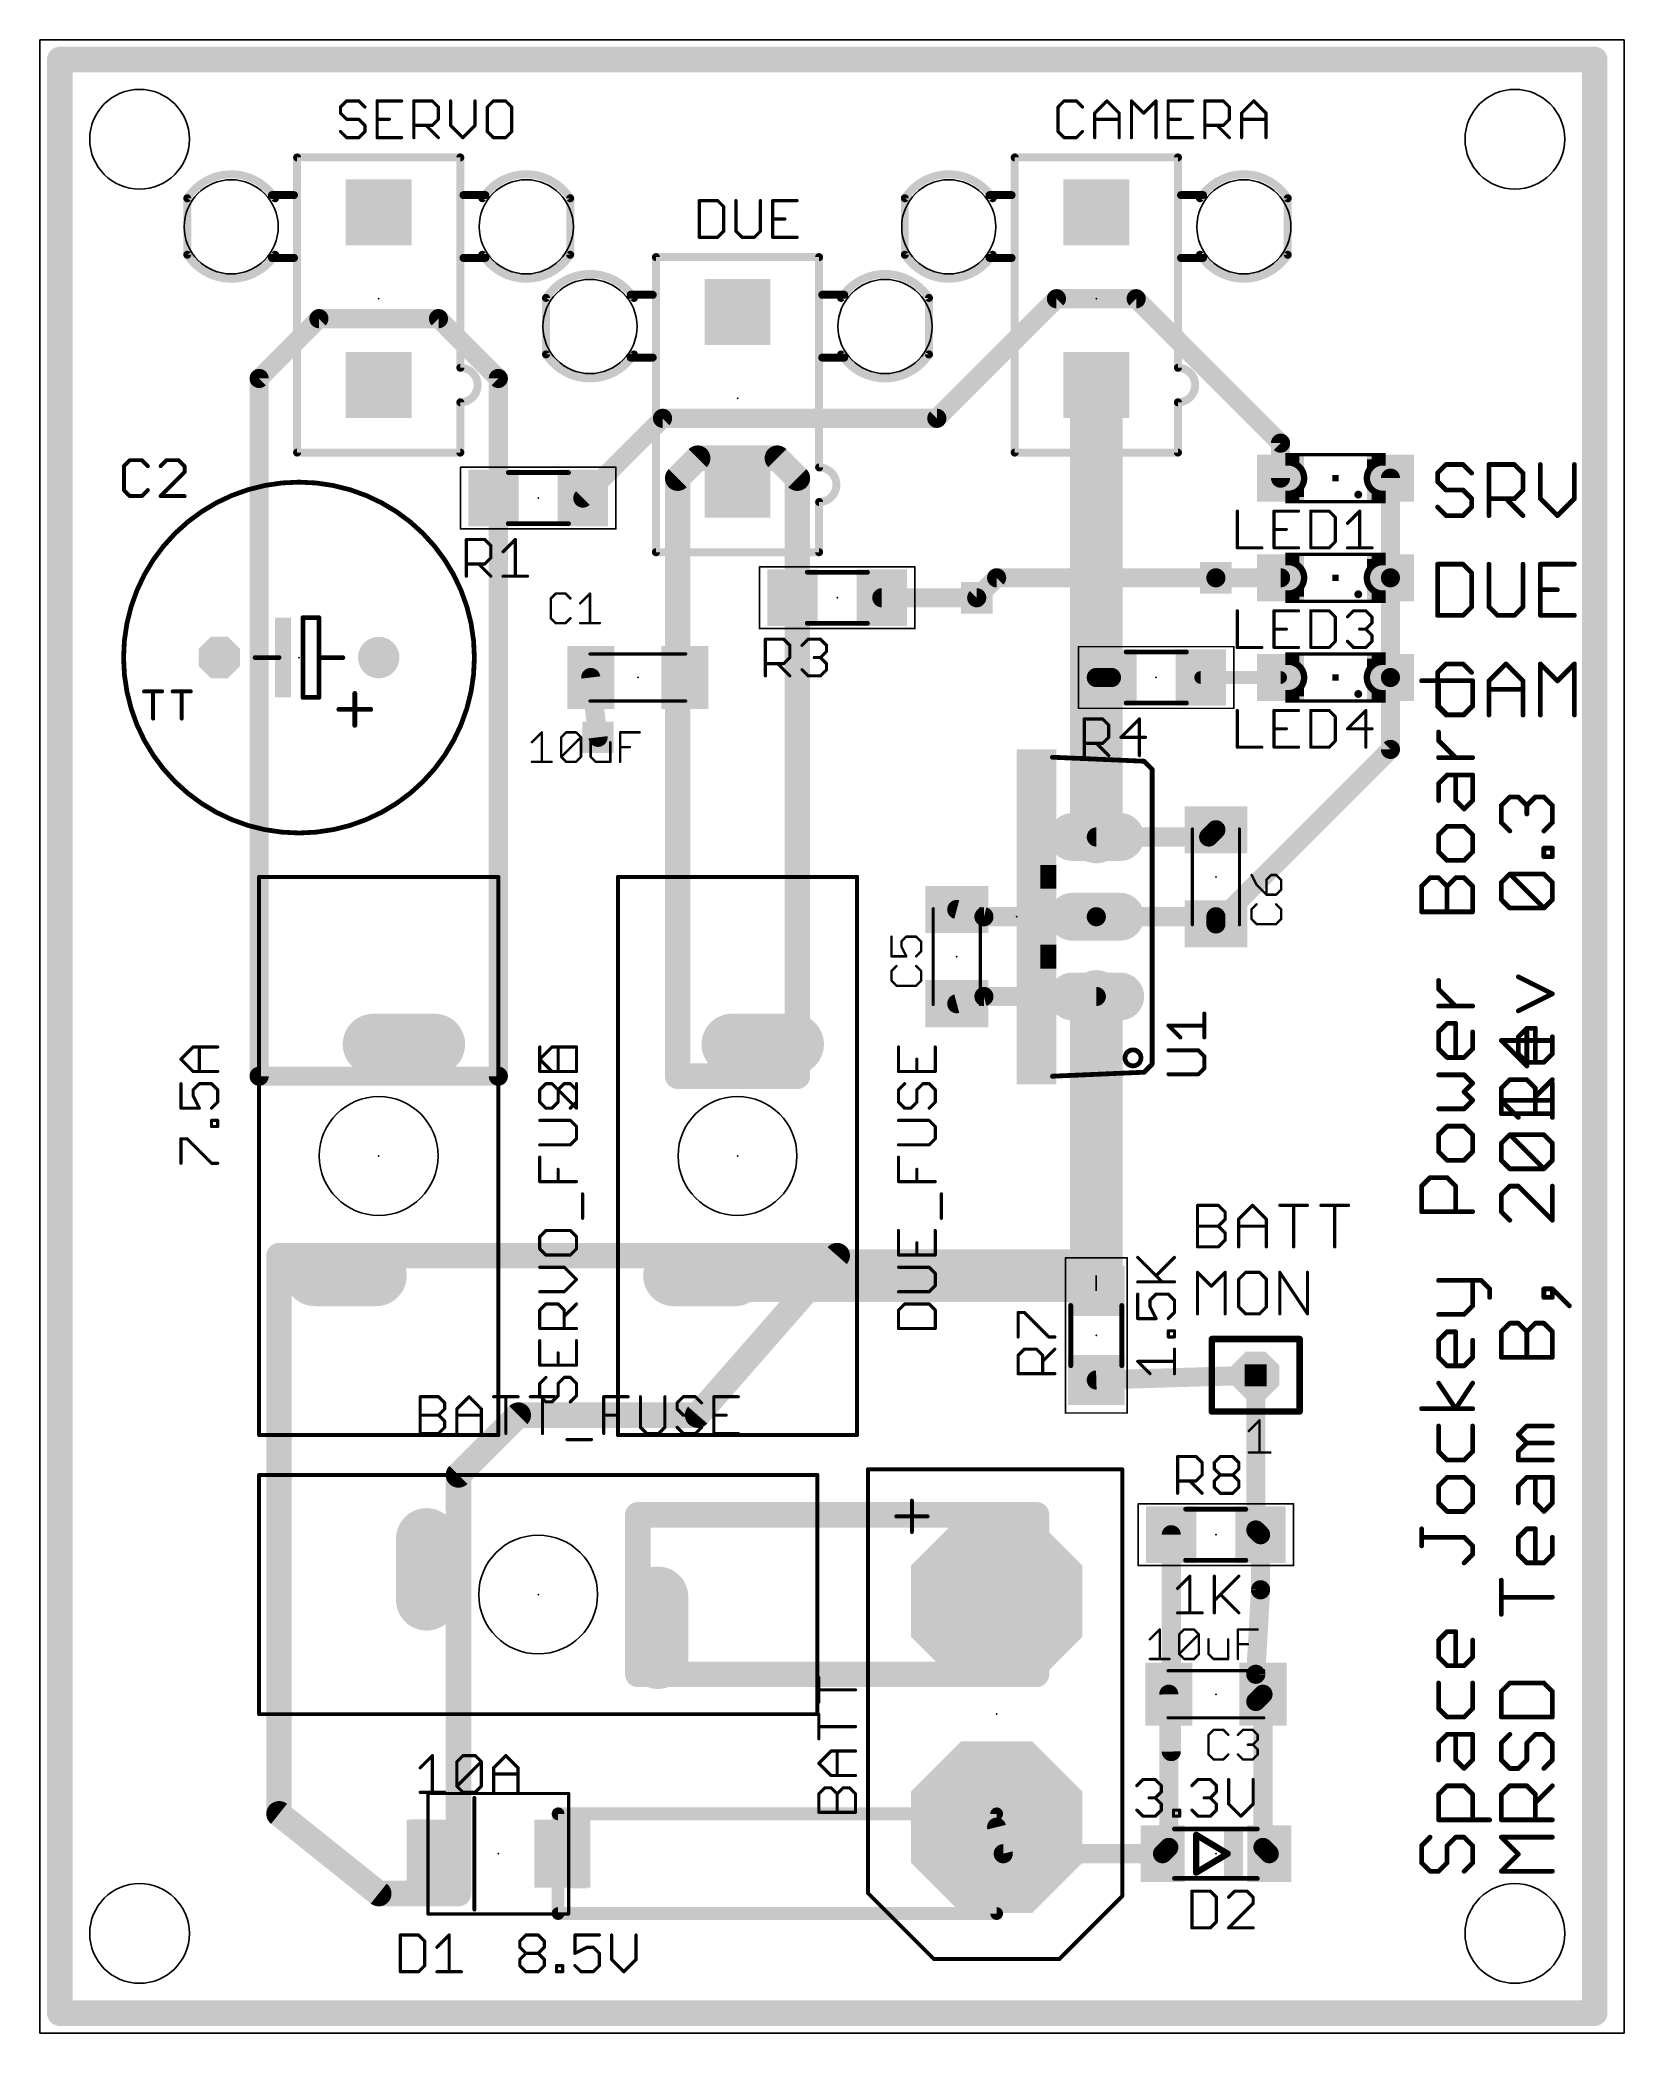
# Model space of a CAD drawing. Extents: x 0 to 50.5, y 0 to 63.5.
import ezdxf

# ---------------------------------------------------------------- set-up
doc = ezdxf.new("R2010")
doc.units = 0
for name, color, linetype in [('1', 22, 'CONTINUOUS'), ('16', 175, 'CONTINUOUS'), ('17', 82, 'CONTINUOUS'), ('18', 82, 'CONTINUOUS'), ('19', 53, 'CONTINUOUS'), ('20', 7, 'CONTINUOUS'), ('21', 253, 'CONTINUOUS'), ('23', 7, 'CONTINUOUS'), ('25', 253, 'CONTINUOUS'), ('27', 253, 'CONTINUOUS'), ('39', 22, 'CONTINUOUS'), ('51', 253, 'CONTINUOUS')]:
    doc.layers.add(name, color=color, linetype=linetype)

# ---------------------------------------------------------------- blocks, each defined once
blk = doc.blocks.new('OCTAGONP')
at = {"const_width": 0.5}
blk.add_lwpolyline([(-0.25, -0.1036), (-0.25, 0.1036), (-0.1036, 0.25), (0.1036, 0.25), (0.25, 0.1036), (0.25, -0.1036), (0.1036, -0.25), (-0.1036, -0.25), (-0.25, -0.1036), (-0.25, 0.1036)], dxfattribs=at)
blk = doc.blocks.new('OFFSETP100')
at = {"const_width": 1}
blk.add_lwpolyline([(0, 0), (1, 0)], dxfattribs=at)
at = {"const_width": 0.5}
for points in [[(0, 0.25, 1), (0, -0.25)], [(1, -0.25, 1), (1, 0.25)]]:
    blk.add_lwpolyline(points, format="xyb", dxfattribs=at)
blk = doc.blocks.new('RECT')
blk.add_solid([(-0.5, -0.5), (0.5, -0.5), (-0.5, 0.5), (0.5, 0.5)])
blk = doc.blocks.new('ROUNDP')
at = {"const_width": 0.5}
blk.add_lwpolyline([(0, -0.25, 1), (0, 0.25, 1), (0, -0.25)], format="xyb", dxfattribs=at)
blk = doc.blocks.new('SQUAREP')
blk.add_solid([(-0.5, -0.5), (0.5, -0.5), (-0.5, 0.5), (0.5, 0.5)])
blk = doc.blocks.new('LONGP100')
at = {"const_width": 1}
blk.add_lwpolyline([(-0.5, 0), (0.5, 0)], dxfattribs=at)
at = {"const_width": 0.5}
for points in [[(-0.5, 0.25, 1), (-0.5, -0.25)], [(0.5, -0.25, 1), (0.5, 0.25)]]:
    blk.add_lwpolyline(points, format="xyb", dxfattribs=at)
blk = doc.blocks.new('SQUAREV')
blk.add_solid([(-0.5, -0.5), (0.5, -0.5), (-0.5, 0.5), (0.5, 0.5)])

msp = doc.modelspace()

# ---------------------------------------------------------------- linework, layer by layer
at = {"layer": '1'}
for points, const_width in [([(28.575, 51.435), (32.385, 55.245)], 0.6096), ([(32.385, 55.245), (34.925, 55.245)], 0.6096), ([(34.925, 55.245), (39.525, 50.645)], 0.6096), ([(6.985, 52.705), (8.89, 54.61)], 0.6096), ([(8.89, 54.61), (12.7, 54.61)], 0.6096), ([(12.7, 54.61), (14.605, 52.705)], 0.6096), ([(33.655, 43.18), (33.655, 52.495)], 1.6764), ([(6.985, 30.48), (6.985, 52.705)], 0.6096), ([(14.605, 52.705), (14.605, 30.48)], 0.6096), ([(17.297, 48.895), (19.837, 51.435)], 0.6096), ([(19.837, 51.435), (28.575, 51.435)], 0.6096), ([(39.525, 50.645), (39.525, 49.53)], 0.6096), ([(20.32, 49.53), (20.955, 50.165)], 0.8128), ([(20.955, 50.165), (23.495, 50.165)], 0.8128), ([(23.495, 50.165), (24.13, 49.53)], 0.8128), ([(20.32, 30.48), (20.32, 49.53)], 0.8128), ([(24.13, 49.53), (24.13, 30.48)], 0.8128), ([(43.025, 49.53), (43.025, 46.355)], 0.6096), ([(37.465, 46.355), (39.525, 46.355)], 0.6096), ([(43.025, 46.355), (43.025, 43.18)], 0.6096), ([(26.822, 45.72), (29.845, 45.72)], 0.6096), ([(33.655, 38.1), (33.655, 43.18)], 1.6764), ([(17.55, 43.18), (17.78, 41.275)], 0.6096), ([(34.138, 43.18), (33.655, 43.18)], 0.6096), ([(36.982, 43.18), (39.525, 43.18)], 0.4064), ([(43.025, 43.18), (43.025, 40.89)], 0.6096), ([(43.025, 40.89), (37.465, 35.33)], 0.6096), ([(33.655, 38.1), (37.235, 38.1)], 0.6096), ([(37.235, 38.1), (37.465, 38.33)], 0.6096), ([(30.075, 35.56), (29.21, 35.79)], 0.6096), ([(33.655, 35.56), (30.075, 35.56)], 0.6096), ([(33.655, 35.56), (37.465, 35.56)], 0.6096), ([(37.465, 35.56), (37.465, 35.33)], 0.6096), ([(33.655, 24.13), (33.655, 33.02)], 1.6764), ([(30.075, 33.02), (29.21, 32.79)], 0.6096), ([(33.655, 33.02), (30.075, 33.02)], 0.6096), ([(14.605, 30.48), (6.985, 30.48)], 0.6096), ([(24.13, 30.48), (20.32, 30.48)], 0.8128), ([(7.62, 6.985), (7.62, 24.765)], 0.8128), ([(7.62, 24.765), (25.4, 24.765)], 0.8128), ([(20.193, 24.13), (33.655, 24.13)], 1.6764), ([(25.4, 24.765), (20.955, 19.685)], 0.8128), ([(38.735, 20.955), (33.655, 20.803)], 0.6096), ([(38.735, 20.955), (38.735, 16.027)], 0.6096), ([(15.24, 19.685), (13.335, 17.78)], 0.8128), ([(20.955, 19.685), (15.24, 19.685)], 0.8128), ([(13.335, 17.78), (13.335, 4.445)], 0.8128), ([(19.05, 11.43), (19.05, 16.51)], 0.8128), ([(19.05, 16.51), (31.75, 16.51)], 0.8128), ([(31.75, 16.51), (31.75, 11.43)], 0.8128), ([(36.043, 15.875), (36.043, 8.968)], 0.6096), ([(38.735, 16.027), (38.887, 15.875)], 0.6096), ([(38.887, 15.875), (38.887, 14.122)], 0.6096), ([(38.887, 14.122), (38.735, 11.43)], 0.6096), ([(31.75, 11.43), (19.05, 11.43)], 0.8128), ([(38.735, 11.43), (38.735, 10.565)], 0.6096), ([(36.043, 8.968), (35.965, 10.795)], 0.6096), ([(35.965, 10.795), (35.965, 5.915)], 0.6096), ([(38.735, 10.565), (38.965, 10.795)], 0.6096), ([(38.965, 10.795), (38.965, 5.915)], 0.6096), ([(10.795, 4.445), (7.62, 6.985)], 0.8128), ([(16.51, 6.985), (30.48, 6.985)], 0.4064), ([(16.51, 3.81), (16.51, 6.985)], 0.4064), ([(30.48, 6.985), (30.48, 3.81)], 0.4064), ([(30.69, 5.715), (30.48, 6.56)], 0.6096), ([(35.765, 5.715), (30.69, 5.715)], 0.6096), ([(35.965, 5.915), (35.765, 5.715)], 0.6096), ([(38.965, 5.915), (39.165, 5.715)], 0.6096), ([(13.335, 4.445), (10.795, 4.445)], 0.8128), ([(30.48, 3.81), (16.51, 3.81)], 0.4064)]:
    msp.add_lwpolyline(points, dxfattribs=dict(at, const_width=const_width))
for points, const_width in [([(32.385, 55.3974, 1), (32.385, 55.0926)], 0.3048), ([(32.4928, 55.1372, 1), (32.2772, 55.3528)], 0.3048), ([(35.0328, 55.3528, 1), (34.8172, 55.1372)], 0.3048), ([(34.925, 55.0926, 1), (34.925, 55.3974)], 0.3048), ([(8.89, 54.7624, 1), (8.89, 54.4576)], 0.3048), ([(8.9978, 54.5022, 1), (8.7822, 54.7178)], 0.3048), ([(12.8078, 54.7178, 1), (12.5922, 54.5022)], 0.3048), ([(12.7, 54.4576, 1), (12.7, 54.7624)], 0.3048), ([(34.0741, 52.495, 1), (33.2359, 52.495)], 0.8382), ([(6.8772, 52.8128, 1), (7.0928, 52.5972)], 0.3048), ([(7.1374, 52.705, 1), (6.8326, 52.705)], 0.3048), ([(14.7574, 52.705, 1), (14.4526, 52.705)], 0.3048), ([(14.4972, 52.5972, 1), (14.7128, 52.8128)], 0.3048), ([(19.837, 51.5874, 1), (19.837, 51.2826)], 0.3048), ([(19.9448, 51.3272, 1), (19.7292, 51.5428)], 0.3048), ([(28.4672, 51.5428, 1), (28.6828, 51.3272)], 0.3048), ([(28.575, 51.2826, 1), (28.575, 51.5874)], 0.3048), ([(39.6774, 50.645, 1), (39.3726, 50.645)], 0.3048), ([(39.4172, 50.5372, 1), (39.6328, 50.7528)], 0.3048), ([(20.955, 50.3682, 1), (20.955, 49.9618)], 0.4064), ([(21.0987, 50.0213, 1), (20.8113, 50.3087)], 0.4064), ([(23.6387, 50.3087, 1), (23.3513, 50.0213)], 0.4064), ([(23.495, 49.9618, 1), (23.495, 50.3682)], 0.4064), ([(20.5232, 49.53, 1), (20.1168, 49.53)], 0.4064), ([(20.1763, 49.6737, 1), (20.4637, 49.3863)], 0.4064), ([(24.3332, 49.53, 1), (23.9268, 49.53)], 0.4064), ([(23.9863, 49.3863, 1), (24.2737, 49.6737)], 0.4064), ([(39.3726, 49.53, 1), (39.6774, 49.53)], 0.3048), ([(43.1774, 49.53, 1), (42.8726, 49.53)], 0.3048), ([(17.1892, 49.0028, 1), (17.4048, 48.7872)], 0.3048), ([(37.465, 46.5074, 1), (37.465, 46.2026)], 0.3048), ([(39.525, 46.2026, 1), (39.525, 46.5074)], 0.3048), ([(43.1774, 46.355, 1), (42.8726, 46.355)], 0.3048), ([(42.8726, 46.355, 1), (43.1774, 46.355)], 0.3048), ([(26.822, 45.8724, 1), (26.822, 45.5676)], 0.3048), ([(29.845, 45.5676, 1), (29.845, 45.8724)], 0.3048), ([(34.0741, 43.18, 1), (33.2359, 43.18)], 0.8382), ([(17.7013, 43.1983, 1), (17.3987, 43.1617)], 0.3048), ([(33.2359, 43.18, 1), (34.0741, 43.18)], 0.8382), ([(33.655, 43.3324, 1), (33.655, 43.0276)], 0.3048), ([(34.138, 43.0276, 1), (34.138, 43.3324)], 0.3048), ([(36.982, 43.2816, 1), (36.982, 43.0784)], 0.2032), ([(39.525, 43.0784, 1), (39.525, 43.2816)], 0.2032), ([(43.1774, 43.18, 1), (42.8726, 43.18)], 0.3048), ([(42.8726, 43.18, 1), (43.1774, 43.18)], 0.3048), ([(17.6287, 41.2567, 1), (17.9313, 41.2933)], 0.3048), ([(42.8726, 40.89, 1), (43.1774, 40.89)], 0.3048), ([(43.1328, 40.7822, 1), (42.9172, 40.9978)], 0.3048), ([(33.2359, 38.1, 1), (34.0741, 38.1)], 0.8382), ([(33.655, 38.2524, 1), (33.655, 37.9476)], 0.3048), ([(37.1272, 38.2078, 1), (37.3428, 37.9922)], 0.3048), ([(37.235, 37.9476, 1), (37.235, 38.2524)], 0.3048), ([(37.5728, 38.2222, 1), (37.3572, 38.4378)], 0.3048), ([(29.2492, 35.9373, 1), (29.1708, 35.6427)], 0.3048), ([(30.075, 35.7124, 1), (30.075, 35.4076)], 0.3048), ([(30.0358, 35.4127, 1), (30.1142, 35.7073)], 0.3048), ([(33.655, 35.7124, 1), (33.655, 35.4076)], 0.3048), ([(33.655, 35.4076, 1), (33.655, 35.7124)], 0.3048), ([(37.3572, 35.4378, 1), (37.5728, 35.2222)], 0.3048), ([(37.6174, 35.56, 1), (37.3126, 35.56)], 0.3048), ([(37.465, 35.4076, 1), (37.465, 35.7124)], 0.3048), ([(37.3126, 35.33, 1), (37.6174, 35.33)], 0.3048), ([(34.0741, 33.02, 1), (33.2359, 33.02)], 0.8382), ([(29.1708, 32.9373, 1), (29.2492, 32.6427)], 0.3048), ([(30.075, 33.1724, 1), (30.075, 32.8676)], 0.3048), ([(30.1142, 32.8727, 1), (30.0358, 33.1673)], 0.3048), ([(33.655, 32.8676, 1), (33.655, 33.1724)], 0.3048), ([(6.985, 30.6324, 1), (6.985, 30.3276)], 0.3048), ([(6.8326, 30.48, 1), (7.1374, 30.48)], 0.3048), ([(14.4526, 30.48, 1), (14.7574, 30.48)], 0.3048), ([(14.605, 30.3276, 1), (14.605, 30.6324)], 0.3048), ([(20.32, 30.6832, 1), (20.32, 30.2768)], 0.4064), ([(20.1168, 30.48, 1), (20.5232, 30.48)], 0.4064), ([(23.9268, 30.48, 1), (24.3332, 30.48)], 0.4064), ([(24.13, 30.2768, 1), (24.13, 30.6832)], 0.4064), ([(7.8232, 24.765, 1), (7.4168, 24.765)], 0.4064), ([(7.62, 24.9682, 1), (7.62, 24.5618)], 0.4064), ([(20.193, 24.5491, 1), (20.193, 23.7109)], 0.8382), ([(25.5529, 24.6312, 1), (25.2471, 24.8988)], 0.4064), ([(25.4, 24.5618, 1), (25.4, 24.9682)], 0.4064), ([(33.655, 23.7109, 1), (33.655, 24.5491)], 0.8382), ([(33.2359, 24.13, 1), (34.0741, 24.13)], 0.8382), ([(33.6504, 20.9553, 1), (33.6596, 20.6507)], 0.3048), ([(38.8874, 20.955, 1), (38.5826, 20.955)], 0.3048), ([(38.7396, 20.8027, 1), (38.7304, 21.1073)], 0.3048), ([(15.24, 19.8882, 1), (15.24, 19.4818)], 0.4064), ([(15.3837, 19.5413, 1), (15.0963, 19.8287)], 0.4064), ([(20.8021, 19.8188, 1), (21.1079, 19.5512)], 0.4064), ([(20.955, 19.4818, 1), (20.955, 19.8882)], 0.4064), ([(13.5382, 17.78, 1), (13.1318, 17.78)], 0.4064), ([(13.1913, 17.9237, 1), (13.4787, 17.6363)], 0.4064), ([(19.2532, 16.51, 1), (18.8468, 16.51)], 0.4064), ([(19.05, 16.7132, 1), (19.05, 16.3068)], 0.4064), ([(31.9532, 16.51, 1), (31.5468, 16.51)], 0.4064), ([(31.75, 16.3068, 1), (31.75, 16.7132)], 0.4064), ([(36.1954, 15.875, 1), (35.8906, 15.875)], 0.3048), ([(38.8428, 16.1348, 1), (38.6272, 15.9192)], 0.3048), ([(38.5826, 16.027, 1), (38.8874, 16.027)], 0.3048), ([(39.0394, 15.875, 1), (38.7346, 15.875)], 0.3048), ([(38.7792, 15.7672, 1), (38.9948, 15.9828)], 0.3048), ([(38.7346, 14.122, 1), (39.0394, 14.122)], 0.3048), ([(39.0392, 14.1134, 1), (38.7348, 14.1306)], 0.3048), ([(19.05, 11.6332, 1), (19.05, 11.2268)], 0.4064), ([(18.8468, 11.43, 1), (19.2532, 11.43)], 0.4064), ([(31.5468, 11.43, 1), (31.9532, 11.43)], 0.4064), ([(31.75, 11.2268, 1), (31.75, 11.6332)], 0.4064), ([(38.8874, 11.43, 1), (38.5826, 11.43)], 0.3048), ([(38.5828, 11.4386, 1), (38.8872, 11.4214)], 0.3048), ([(36.1173, 10.8015, 1), (35.8127, 10.7885)], 0.3048), ([(36.1174, 10.795, 1), (35.8126, 10.795)], 0.3048), ([(38.6272, 10.6728, 1), (38.8428, 10.4572)], 0.3048), ([(39.1174, 10.795, 1), (38.8126, 10.795)], 0.3048), ([(39.0728, 10.6872, 1), (38.8572, 10.9028)], 0.3048), ([(38.5826, 10.565, 1), (38.8874, 10.565)], 0.3048), ([(35.8906, 8.968, 1), (36.1954, 8.968)], 0.3048), ([(35.8907, 8.9615, 1), (36.1953, 8.9745)], 0.3048), ([(7.7469, 7.1437, 1), (7.4931, 6.8263)], 0.4064), ([(7.4168, 6.985, 1), (7.8232, 6.985)], 0.4064), ([(16.51, 7.0866, 1), (16.51, 6.8834)], 0.2032), ([(16.6116, 6.985, 1), (16.4084, 6.985)], 0.2032), ([(30.5816, 6.985, 1), (30.3784, 6.985)], 0.2032), ([(30.48, 6.8834, 1), (30.48, 7.0866)], 0.2032), ([(30.6279, 6.5968, 1), (30.3321, 6.5232)], 0.3048), ([(30.69, 5.8674, 1), (30.69, 5.5626)], 0.3048), ([(30.5421, 5.6782, 1), (30.8379, 5.7518)], 0.3048), ([(35.6572, 5.8228, 1), (35.8728, 5.6072)], 0.3048), ([(35.765, 5.5626, 1), (35.765, 5.8674)], 0.3048), ([(35.8126, 5.915, 1), (36.1174, 5.915)], 0.3048), ([(36.0728, 5.8072, 1), (35.8572, 6.0228)], 0.3048), ([(39.0728, 6.0228, 1), (38.8572, 5.8072)], 0.3048), ([(38.8126, 5.915, 1), (39.1174, 5.915)], 0.3048), ([(39.0572, 5.6072, 1), (39.2728, 5.8228)], 0.3048), ([(10.795, 4.6482, 1), (10.795, 4.2418)], 0.4064), ([(10.6681, 4.2863, 1), (10.9219, 4.6037)], 0.4064), ([(13.1318, 4.445, 1), (13.5382, 4.445)], 0.4064), ([(13.335, 4.2418, 1), (13.335, 4.6482)], 0.4064), ([(16.51, 3.9116, 1), (16.51, 3.7084)], 0.2032), ([(16.4084, 3.81, 1), (16.6116, 3.81)], 0.2032), ([(30.3784, 3.81, 1), (30.5816, 3.81)], 0.2032), ([(30.48, 3.7084, 1), (30.48, 3.9116)], 0.2032)]:
    msp.add_lwpolyline(points, format="xyb", dxfattribs=dict(at, const_width=const_width))
at = {"layer": '16'}
for points, const_width in [([(0.635, 62.865), (49.53, 62.865)], 0.8128), ([(0.635, 0.635), (0.635, 62.865)], 0.8128), ([(49.53, 62.865), (49.53, 0.635)], 0.8128), ([(29.845, 45.72), (30.48, 46.355)], 0.6096), ([(30.48, 46.355), (37.465, 46.355)], 0.6096), ([(49.53, 0.635), (0.635, 0.635)], 0.8128)]:
    msp.add_lwpolyline(points, dxfattribs=dict(at, const_width=const_width))
for points, const_width in [([(0.635, 63.0682, 1), (0.635, 62.6618)], 0.4064), ([(0.8382, 62.865, 1), (0.4318, 62.865)], 0.4064), ([(49.7332, 62.865, 1), (49.3268, 62.865)], 0.4064), ([(49.53, 62.6618, 1), (49.53, 63.0682)], 0.4064), ([(30.48, 46.5074, 1), (30.48, 46.2026)], 0.3048), ([(30.5878, 46.2472, 1), (30.3722, 46.4628)], 0.3048), ([(37.465, 46.2026, 1), (37.465, 46.5074)], 0.3048), ([(29.7372, 45.8278, 1), (29.9528, 45.6122)], 0.3048), ([(0.635, 0.8382, 1), (0.635, 0.4318)], 0.4064), ([(0.4318, 0.635, 1), (0.8382, 0.635)], 0.4064), ([(49.3268, 0.635, 1), (49.7332, 0.635)], 0.4064), ([(49.53, 0.4318, 1), (49.53, 0.8382)], 0.4064)]:
    msp.add_lwpolyline(points, format="xyb", dxfattribs=dict(at, const_width=const_width))
at = {"layer": '19'}
msp.add_line((33.655, 24.13), (33.655, 23.647), dxfattribs=at)
at = {"layer": '20'}
for p, q in [((50.47, 63.49), (0, 63.49)), ((0, 63.49), (0, 0)), ((50.47, 0), (50.47, 63.49)), ((0, 0), (50.47, 0))]:
    msp.add_line(p, q, dxfattribs=at)
for centre, radius in [((3.175, 60.325), 1.5875), ((46.99, 60.325), 1.5875), ((6.095, 57.535), 1.5), ((15.495, 57.535), 1.5), ((28.955, 57.535), 1.5), ((38.355, 57.535), 1.5), ((17.525, 54.36), 1.5), ((26.925, 54.36), 1.5), ((10.795, 27.94), 1.8923), ((22.225, 27.94), 1.8923), ((15.875, 13.97), 1.8923), ((3.175, 3.175), 1.5875), ((46.99, 3.175), 1.5875)]:
    msp.add_circle(centre, radius, dxfattribs=at)
at = {"layer": '21'}
for points, const_width in [([(8.195, 59.745), (13.395, 59.745)], 0.254), ([(8.195, 50.345), (8.195, 59.745)], 0.254), ([(13.395, 59.745), (13.395, 53.045)], 0.254), ([(31.055, 59.745), (36.255, 59.745)], 0.254), ([(31.055, 50.345), (31.055, 59.745)], 0.254), ([(36.255, 59.745), (36.255, 53.045)], 0.254), ([(4.695, 58.445), (4.695, 56.645)], 0.254), ([(7.395, 58.545), (8.095, 58.545)], 0.254), ([(14.195, 58.545), (13.495, 58.545)], 0.254), ([(16.895, 56.645), (16.895, 58.445)], 0.254), ([(27.555, 58.445), (27.555, 56.645)], 0.254), ([(30.255, 58.545), (30.955, 58.545)], 0.254), ([(37.055, 58.545), (36.355, 58.545)], 0.254), ([(39.755, 56.645), (39.755, 58.445)], 0.254), ([(7.395, 56.545), (8.095, 56.545)], 0.254), ([(14.195, 56.545), (13.495, 56.545)], 0.254), ([(19.625, 56.57), (24.825, 56.57)], 0.254), ([(19.625, 47.17), (19.625, 56.57)], 0.254), ([(24.825, 56.57), (24.825, 49.87)], 0.254), ([(30.255, 56.545), (30.955, 56.545)], 0.254), ([(37.055, 56.545), (36.355, 56.545)], 0.254), ([(16.125, 55.27), (16.125, 53.47)], 0.254), ([(18.825, 55.37), (19.525, 55.37)], 0.254), ([(25.625, 55.37), (24.925, 55.37)], 0.254), ([(28.325, 53.47), (28.325, 55.27)], 0.254), ([(18.825, 53.37), (19.525, 53.37)], 0.254), ([(25.625, 53.37), (24.925, 53.37)], 0.254), ([(13.395, 51.945), (13.395, 50.345)], 0.254), ([(36.255, 51.945), (36.255, 50.345)], 0.254), ([(13.395, 50.345), (8.195, 50.345)], 0.254), ([(36.255, 50.345), (31.055, 50.345)], 0.254), ([(44.7974, 49.9632), (44.5262, 49.692)], 0.1524), ([(44.5262, 49.692), (44.5262, 49.4209)], 0.1524), ([(45.3397, 49.9632), (44.7974, 49.9632)], 0.1524), ([(45.6109, 49.692), (45.3397, 49.9632)], 0.1524), ([(46.1634, 48.3362), (46.1634, 49.9632)], 0.1524), ([(46.1634, 49.9632), (46.9768, 49.9632)], 0.1524), ([(46.9768, 49.9632), (47.248, 49.692)], 0.1524), ([(47.248, 49.692), (47.248, 49.1497)], 0.1524), ([(47.8005, 49.9632), (47.8005, 48.8785)], 0.1524), ([(48.8852, 48.8785), (48.8852, 49.9632)], 0.1524), ([(24.825, 48.77), (24.825, 47.17)], 0.254), ([(44.5262, 49.4209), (44.7974, 49.1497)], 0.1524), ([(44.7974, 49.1497), (45.3397, 49.1497)], 0.1524), ([(45.3397, 49.1497), (45.6109, 48.8785)], 0.1524), ([(45.6109, 48.8785), (45.6109, 48.6074)], 0.1524), ([(46.9768, 48.8785), (46.1634, 48.8785)], 0.1524), ([(46.7057, 48.8785), (47.248, 48.3362)], 0.1524), ([(47.248, 49.1497), (46.9768, 48.8785)], 0.1524), ([(47.8005, 48.8785), (48.3428, 48.3362)], 0.1524), ([(48.3428, 48.3362), (48.8852, 48.8785)], 0.1524), ([(44.7974, 48.3362), (44.5262, 48.6074)], 0.1524), ([(45.3397, 48.3362), (44.7974, 48.3362)], 0.1524), ([(45.6109, 48.6074), (45.3397, 48.3362)], 0.1524), ([(24.825, 47.17), (19.625, 47.17)], 0.254), ([(44.5262, 46.7882), (44.5262, 45.1612)], 0.1524), ([(45.3397, 46.7882), (44.5262, 46.7882)], 0.1524), ([(45.6109, 46.517), (45.3397, 46.7882)], 0.1524), ([(45.6109, 45.4324), (45.6109, 46.517)], 0.1524), ([(46.1634, 46.7882), (46.1634, 45.4324)], 0.1524), ([(47.248, 45.4324), (47.248, 46.7882)], 0.1524), ([(48.8852, 46.7882), (47.8005, 46.7882)], 0.1524), ([(47.8005, 46.7882), (47.8005, 45.1612)], 0.1524), ([(47.8005, 45.9747), (48.3428, 45.9747)], 0.1524), ([(8.89, 45.085), (8.382, 45.085)], 0.1524), ([(8.382, 45.085), (8.382, 42.545)], 0.1524), ([(8.89, 43.815), (8.89, 45.085)], 0.1524), ([(44.5262, 45.1612), (45.3397, 45.1612)], 0.1524), ([(45.3397, 45.1612), (45.6109, 45.4324)], 0.1524), ([(46.1634, 45.4324), (46.4345, 45.1612)], 0.1524), ([(46.4345, 45.1612), (46.9768, 45.1612)], 0.1524), ([(46.9768, 45.1612), (47.248, 45.4324)], 0.1524), ([(47.8005, 45.1612), (48.8852, 45.1612)], 0.1524), ([(7.62, 43.815), (6.858, 43.815)], 0.1524), ([(9.652, 43.815), (8.89, 43.815)], 0.1524), ([(8.89, 42.545), (8.89, 43.815)], 0.1524), ([(44.7974, 43.6132), (44.5262, 43.342)], 0.1524), ([(44.5262, 43.342), (44.5262, 42.2574)], 0.1524), ([(45.3397, 43.6132), (44.7974, 43.6132)], 0.1524), ([(45.6109, 43.342), (45.3397, 43.6132)], 0.1524), ([(46.1634, 43.0709), (46.7057, 43.6132)], 0.1524), ([(46.7057, 43.6132), (47.248, 43.0709)], 0.1524), ([(47.8005, 41.9862), (47.8005, 43.6132)], 0.1524), ([(47.8005, 43.6132), (48.3428, 43.0709)], 0.1524), ([(48.3428, 43.0709), (48.8852, 43.6132)], 0.1524), ([(48.8852, 43.6132), (48.8852, 41.9862)], 0.1524), ([(3.3192, 42.7362), (3.8955, 42.7362)], 0.127), ([(3.6074, 41.8719), (3.6074, 42.7362)], 0.127), ([(4.2314, 42.7362), (4.8076, 42.7362)], 0.127), ([(4.5195, 41.8719), (4.5195, 42.7362)], 0.127), ([(8.382, 42.545), (8.89, 42.545)], 0.1524), ([(10.033, 41.656), (10.033, 42.672)], 0.1524), ([(44.0168, 43.0769), (45.6438, 43.0769)], 0.1524), ([(44.5591, 42.2634), (44.5591, 43.0769)], 0.1524), ([(45.6438, 43.0769), (45.6438, 42.2634)], 0.1524), ([(46.1634, 41.9862), (46.1634, 43.0709)], 0.1524), ([(46.1634, 42.7997), (47.248, 42.7997)], 0.1524), ([(47.248, 43.0709), (47.248, 41.9862)], 0.1524), ([(9.525, 42.164), (10.541, 42.164)], 0.1524), ([(44.5262, 42.2574), (44.7974, 41.9862)], 0.1524), ([(44.8303, 41.9922), (44.5591, 42.2634)], 0.1524), ([(44.7974, 41.9862), (45.3397, 41.9862)], 0.1524), ([(45.3726, 41.9922), (44.8303, 41.9922)], 0.1524), ([(45.3397, 41.9862), (45.6109, 42.2574)], 0.1524), ([(45.6438, 42.2634), (45.3726, 41.9922)], 0.1524), ([(44.5591, 41.1702), (44.5591, 41.4414)], 0.1524), ([(32.258, 40.64), (35.179, 40.513)], 0.1524), ([(45.1015, 40.6279), (44.5591, 41.1702)], 0.1524), ([(45.6438, 40.6279), (44.5591, 40.6279)], 0.1524), ([(35.433, 40.259), (35.179, 40.513)], 0.1524), ([(35.433, 40.259), (35.433, 30.861)], 0.1524), ([(44.5591, 39.8043), (44.8303, 40.0754)], 0.1524), ([(44.8303, 40.0754), (45.6438, 40.0754)], 0.1524), ([(45.1015, 39.2619), (45.1015, 40.0754)], 0.1524), ([(45.6438, 40.0754), (45.6438, 39.2619)], 0.1524), ([(44.5591, 39.2619), (44.5591, 39.8043)], 0.1524), ([(46.5568, 39.1041), (46.828, 39.3752)], 0.1524), ([(46.828, 39.3752), (47.0991, 39.3752)], 0.1524), ([(47.0991, 39.3752), (47.3703, 39.1041)], 0.1524), ([(47.3703, 39.1041), (47.6415, 39.3752)], 0.1524), ([(47.6415, 39.3752), (47.9126, 39.3752)], 0.1524), ([(47.9126, 39.3752), (48.1838, 39.1041)], 0.1524), ([(45.3726, 38.9908), (45.1015, 39.2619)], 0.1524), ([(45.6438, 39.2619), (45.3726, 38.9908)], 0.1524), ([(46.5568, 38.5617), (46.5568, 39.1041)], 0.1524), ([(47.3703, 39.1041), (47.3703, 38.8329)], 0.1524), ([(48.1838, 39.1041), (48.1838, 38.5617)], 0.1524), ([(44.8303, 38.4383), (44.5591, 38.1671)], 0.1524), ([(44.5591, 38.1671), (44.5591, 37.6248)], 0.1524), ([(45.3726, 38.4383), (44.8303, 38.4383)], 0.1524), ([(45.6438, 38.1671), (45.3726, 38.4383)], 0.1524), ([(45.6438, 37.6248), (45.6438, 38.1671)], 0.1524), ([(46.828, 38.2906), (46.5568, 38.5617)], 0.1524), ([(48.1838, 38.5617), (47.9126, 38.2906)], 0.1524), ([(44.5591, 37.6248), (44.8303, 37.3536)], 0.1524), ([(45.3726, 37.3536), (45.6438, 37.6248)], 0.1524), ([(47.9126, 37.472), (47.9126, 37.7431)], 0.1524), ([(47.9126, 37.7431), (48.1838, 37.7431)], 0.1524), ([(48.1838, 37.472), (47.9126, 37.472)], 0.1524), ([(48.1838, 37.7431), (48.1838, 37.472)], 0.1524), ([(6.985, 19.05), (6.985, 36.83)], 0.127), ([(6.985, 36.83), (14.605, 36.83)], 0.127), ([(14.605, 36.83), (14.605, 19.05)], 0.127), ([(18.415, 19.05), (18.415, 36.83)], 0.127), ([(18.415, 36.83), (26.035, 36.83)], 0.127), ([(26.035, 36.83), (26.035, 19.05)], 0.127), ([(44.0168, 36.5299), (44.288, 36.8011)], 0.1524), ([(44.288, 36.8011), (44.5591, 36.8011)], 0.1524), ([(44.5591, 36.8011), (44.8303, 36.5299)], 0.1524), ([(44.8303, 37.3536), (45.3726, 37.3536)], 0.1524), ([(44.8303, 36.5299), (45.1015, 36.8011)], 0.1524), ([(45.1015, 36.8011), (45.3726, 36.8011)], 0.1524), ([(45.3726, 36.8011), (45.6438, 36.5299)], 0.1524), ([(46.5568, 36.6483), (46.828, 36.9195)], 0.1524), ([(46.828, 36.9195), (47.9126, 36.9195)], 0.1524), ([(47.9126, 35.8348), (46.828, 36.9195)], 0.1524), ([(47.9126, 36.9195), (48.1838, 36.6483)], 0.1524), ([(44.0168, 35.7165), (44.0168, 36.5299)], 0.1524), ([(44.8303, 35.7165), (44.8303, 36.5299)], 0.1524), ([(45.6438, 36.5299), (45.6438, 35.7165)], 0.1524), ([(46.5568, 36.106), (46.5568, 36.6483)], 0.1524), ([(48.1838, 36.6483), (48.1838, 36.106)], 0.1524), ([(45.6438, 35.7165), (44.0168, 35.7165)], 0.1524), ([(46.828, 35.8348), (46.5568, 36.106)], 0.1524), ([(47.9126, 35.8348), (46.828, 35.8348)], 0.1524), ([(48.1838, 36.106), (47.9126, 35.8348)], 0.1524), ([(48.1838, 33.1028), (47.0991, 33.6452)], 0.1524), ([(44.5591, 33.2573), (44.5591, 33.5285)], 0.1524), ([(45.1015, 32.715), (44.5591, 33.2573)], 0.1524), ([(47.0991, 32.5605), (48.1838, 33.1028)], 0.1524), ([(45.6438, 32.715), (44.5591, 32.715)], 0.1524), ([(44.5591, 31.8913), (44.8303, 32.1625)], 0.1524), ([(44.5591, 31.349), (44.5591, 31.8913)], 0.1524), ([(44.8303, 32.1625), (45.1015, 32.1625)], 0.1524), ([(45.1015, 32.1625), (45.1015, 31.0778)], 0.1524), ([(45.6438, 31.8913), (45.6438, 31.349)], 0.1524), ([(47.0991, 31.7369), (47.3703, 32.008)], 0.1524), ([(47.0991, 31.1945), (47.0991, 31.7369)], 0.1524), ([(47.3703, 32.008), (47.6415, 32.008)], 0.1524), ([(47.3703, 30.805), (47.3703, 31.8896)], 0.1524), ([(47.6415, 32.008), (47.6415, 30.9234)], 0.1524), ([(48.1838, 31.7369), (48.1838, 31.1945)], 0.1524), ([(44.8303, 31.0778), (44.5591, 31.349)], 0.1524), ([(45.3726, 31.0778), (44.8303, 31.0778)], 0.1524), ([(45.6438, 31.349), (45.3726, 31.0778)], 0.1524), ([(48.1838, 31.6185), (46.5568, 31.6185)], 0.1524), ([(46.5568, 31.6185), (47.3703, 30.805)], 0.1524), ([(47.3703, 30.9234), (47.0991, 31.1945)], 0.1524), ([(48.1838, 31.1945), (47.9126, 30.9234)], 0.1524), ([(35.179, 30.607), (32.258, 30.48)], 0.1524), ([(35.179, 30.607), (35.433, 30.861)], 0.1524), ([(45.3726, 30.5253), (44.5591, 30.5253)], 0.1524), ([(45.6438, 30.2542), (45.3726, 30.5253)], 0.1524), ([(47.9126, 30.9234), (47.3703, 30.9234)], 0.1524), ([(45.3726, 29.983), (45.6438, 30.2542)], 0.1524), ([(45.6438, 29.7118), (45.3726, 29.983)], 0.1524), ([(46.5568, 30.0997), (46.828, 30.3709)], 0.1524), ([(46.5568, 29.2862), (46.5568, 30.0997)], 0.1524), ([(46.828, 30.3709), (47.3703, 30.3709)], 0.1524), ([(47.3703, 30.3709), (47.6415, 30.0997)], 0.1524), ([(47.6415, 29.8285), (48.1838, 30.3709)], 0.1524), ([(47.6415, 30.0997), (47.6415, 29.2862)], 0.1524), ([(48.1838, 29.1678), (48.1838, 30.2525)], 0.1524), ([(44.5591, 29.4407), (45.3726, 29.4407)], 0.1524), ([(45.3726, 29.4407), (45.6438, 29.7118)], 0.1524), ([(47.0991, 29.1678), (46.5568, 29.7102)], 0.1524), ([(46.5568, 29.7102), (48.1838, 29.7102)], 0.1524), ([(48.1838, 29.2862), (46.5568, 29.2862)], 0.1524), ([(44.8303, 28.8882), (44.5591, 28.617)], 0.1524), ([(44.5591, 28.617), (44.5591, 28.0747)], 0.1524), ([(45.3726, 28.8882), (44.8303, 28.8882)], 0.1524), ([(45.6438, 28.617), (45.3726, 28.8882)], 0.1524), ([(45.6438, 28.0747), (45.6438, 28.617)], 0.1524), ([(46.5568, 28.3442), (46.828, 28.6153)], 0.1524), ([(46.828, 28.6153), (47.9126, 28.6153)], 0.1524), ([(47.9126, 27.5307), (46.828, 28.6153)], 0.1524), ([(47.9126, 28.6153), (48.1838, 28.3442)], 0.1524), ([(44.5591, 28.0747), (44.8303, 27.8035)], 0.1524), ([(45.3726, 27.8035), (45.6438, 28.0747)], 0.1524), ([(46.5568, 27.8018), (46.5568, 28.3442)], 0.1524), ([(48.1838, 28.3442), (48.1838, 27.8018)], 0.1524), ([(44.0168, 26.9799), (44.288, 27.251)], 0.1524), ([(44.288, 27.251), (44.8303, 27.251)], 0.1524), ([(44.8303, 27.8035), (45.3726, 27.8035)], 0.1524), ([(44.8303, 27.251), (45.1015, 26.9799)], 0.1524), ([(46.828, 27.5307), (46.5568, 27.8018)], 0.1524), ([(47.9126, 27.5307), (46.828, 27.5307)], 0.1524), ([(48.1838, 27.8018), (47.9126, 27.5307)], 0.1524), ([(44.0168, 26.1664), (44.0168, 26.9799)], 0.1524), ([(45.1015, 26.9799), (45.1015, 26.1664)], 0.1524), ([(46.828, 26.9782), (46.5568, 26.707)], 0.1524), ([(46.5568, 26.707), (46.5568, 26.1647)], 0.1524), ([(47.0991, 26.9782), (46.828, 26.9782)], 0.1524), ([(48.1838, 25.8935), (47.0991, 26.9782)], 0.1524), ([(48.1838, 26.9782), (48.1838, 25.8935)], 0.1524), ([(45.6438, 26.1664), (44.0168, 26.1664)], 0.1524), ([(46.5568, 26.1647), (46.828, 25.8935)], 0.1524), ([(44.5591, 23.9767), (45.915, 23.9767)], 0.1524), ([(45.6438, 23.1632), (45.6438, 23.9767)], 0.1524), ([(45.915, 23.9767), (46.1861, 23.7056)], 0.1524), ([(46.1861, 23.7056), (46.1861, 23.4344)], 0.1524), ([(48.1838, 23.7072), (47.9126, 23.7072)], 0.1524), ([(47.9126, 23.7072), (47.9126, 23.4361)], 0.1524), ([(47.9126, 23.4361), (48.1838, 23.4361)], 0.1524), ([(48.7261, 23.1649), (48.1838, 23.7072)], 0.1524), ([(48.1838, 23.4361), (48.1838, 23.7072)], 0.1524), ([(44.5591, 22.8921), (45.3726, 22.8921)], 0.1524), ([(45.3726, 22.8921), (45.6438, 23.1632)], 0.1524), ([(44.5591, 22.0684), (44.8303, 22.3396)], 0.1524), ([(44.8303, 22.3396), (45.1015, 22.3396)], 0.1524), ([(45.1015, 22.3396), (45.1015, 21.2549)], 0.1524), ([(46.5568, 22.3413), (46.828, 22.6124)], 0.1524), ([(46.5568, 21.5278), (46.5568, 22.3413)], 0.1524), ([(46.828, 22.6124), (47.0991, 22.6124)], 0.1524), ([(47.0991, 22.6124), (47.3703, 22.3413)], 0.1524), ([(47.3703, 22.3413), (47.6415, 22.6124)], 0.1524), ([(47.3703, 21.5278), (47.3703, 22.3413)], 0.1524), ([(47.6415, 22.6124), (47.9126, 22.6124)], 0.1524), ([(47.9126, 22.6124), (48.1838, 22.3413)], 0.1524), ([(48.1838, 22.3413), (48.1838, 21.5278)], 0.1524), ([(37.336, 22.11), (40.134, 22.11)], 0.2032), ([(37.336, 19.8), (37.336, 22.11)], 0.2032), ([(40.134, 22.11), (40.134, 19.8)], 0.2032), ([(44.5591, 21.5261), (44.5591, 22.0684)], 0.1524), ([(44.8303, 21.2549), (44.5591, 21.5261)], 0.1524), ([(45.6438, 21.5261), (45.3726, 21.2549)], 0.1524), ([(45.6438, 22.0684), (45.6438, 21.5261)], 0.1524), ([(48.1838, 21.5278), (46.5568, 21.5278)], 0.1524), ([(45.3726, 21.2549), (44.8303, 21.2549)], 0.1524), ([(45.1015, 19.8906), (44.5591, 20.7041)], 0.1524), ([(45.6438, 20.7041), (45.1015, 19.8906)], 0.1524), ([(40.134, 19.8), (37.336, 19.8)], 0.2032), ([(45.6438, 19.8906), (44.0168, 19.8906)], 0.1524), ([(14.605, 19.05), (6.985, 19.05)], 0.127), ([(26.035, 19.05), (18.415, 19.05)], 0.127), ([(38.5151, 19.1782), (38.8567, 19.5198)], 0.0762), ([(38.8567, 19.5198), (38.8567, 18.4951)], 0.0762), ([(44.5591, 19.3381), (44.5591, 18.5246)], 0.1524), ([(45.6438, 18.5246), (45.6438, 19.3381)], 0.1524), ([(47.0991, 19.0669), (47.3703, 19.3381)], 0.1524), ([(47.3703, 18.7958), (47.0991, 19.0669)], 0.1524), ([(47.3703, 19.3381), (48.1838, 19.3381)], 0.1524), ([(38.5151, 18.4951), (39.1982, 18.4951)], 0.0762), ([(44.5591, 18.5246), (44.8303, 18.2535)], 0.1524), ([(45.3726, 18.2535), (45.6438, 18.5246)], 0.1524), ([(47.0991, 18.5246), (47.3703, 18.7958)], 0.1524), ([(47.0991, 18.2535), (47.0991, 18.5246)], 0.1524), ([(47.3703, 18.7958), (48.1838, 18.7958)], 0.1524), ([(6.985, 10.16), (6.985, 17.78)], 0.127), ([(6.985, 17.78), (24.765, 17.78)], 0.127), ([(24.765, 17.78), (24.765, 10.16)], 0.127), ([(26.38, 17.96), (26.38, 4.46)], 0.127), ([(34.48, 17.96), (26.38, 17.96)], 0.127), ([(34.48, 4.36), (34.48, 17.96)], 0.127), ([(44.8303, 17.701), (44.5591, 17.4298)], 0.1524), ([(44.8303, 18.2535), (45.3726, 18.2535)], 0.1524), ([(45.3726, 17.701), (44.8303, 17.701)], 0.1524), ([(45.6438, 17.4298), (45.3726, 17.701)], 0.1524), ([(48.1838, 18.2535), (47.0991, 18.2535)], 0.1524), ([(47.0991, 17.4298), (47.3703, 17.701)], 0.1524), ([(47.3703, 17.701), (48.1838, 17.701)], 0.1524), ([(47.6415, 16.8875), (47.6415, 17.701)], 0.1524), ([(48.1838, 17.701), (48.1838, 16.8875)], 0.1524), ([(44.5591, 17.4298), (44.5591, 16.8875)], 0.1524), ([(45.6438, 16.8875), (45.6438, 17.4298)], 0.1524), ([(47.0991, 16.8875), (47.0991, 17.4298)], 0.1524), ([(27.28, 16.46), (28.28, 16.46)], 0.127), ([(27.78, 15.96), (27.78, 16.96)], 0.127), ([(44.5591, 16.8875), (44.8303, 16.6163)], 0.1524), ([(44.8303, 16.6163), (45.3726, 16.6163)], 0.1524), ([(45.3726, 16.6163), (45.6438, 16.8875)], 0.1524), ([(47.9126, 16.6163), (47.6415, 16.8875)], 0.1524), ([(48.1838, 16.8875), (47.9126, 16.6163)], 0.1524), ([(44.0168, 15.5215), (44.0168, 16.0638)], 0.1524), ([(47.0991, 15.7926), (47.3703, 16.0638)], 0.1524), ([(47.3703, 16.0638), (47.6415, 16.0638)], 0.1524), ([(47.6415, 16.0638), (47.6415, 14.9791)], 0.1524), ([(45.3726, 15.7926), (44.0168, 15.7926)], 0.1524), ([(45.6438, 15.5215), (45.3726, 15.7926)], 0.1524), ([(45.3726, 14.9791), (45.6438, 15.2503)], 0.1524), ([(45.6438, 15.2503), (45.6438, 15.5215)], 0.1524), ([(47.0991, 15.2503), (47.0991, 15.7926)], 0.1524), ([(47.3703, 14.9791), (47.0991, 15.2503)], 0.1524), ([(48.1838, 15.2503), (47.9126, 14.9791)], 0.1524), ([(48.1838, 15.7926), (48.1838, 15.2503)], 0.1524), ([(47.9126, 14.9791), (47.3703, 14.9791)], 0.1524), ([(46.5568, 13.342), (46.5568, 14.4266)], 0.1524), ([(48.1838, 13.8843), (46.5568, 13.8843)], 0.1524), ([(44.5591, 12.5183), (44.8303, 12.7895)], 0.1524), ([(44.8303, 12.7895), (45.1015, 12.7895)], 0.1524), ([(45.1015, 12.7895), (45.1015, 11.7048)], 0.1524), ([(44.5591, 11.976), (44.5591, 12.5183)], 0.1524), ([(45.6438, 12.5183), (45.6438, 11.976)], 0.1524), ([(44.8303, 11.7048), (44.5591, 11.976)], 0.1524), ([(45.3726, 11.7048), (44.8303, 11.7048)], 0.1524), ([(45.6438, 11.976), (45.3726, 11.7048)], 0.1524), ([(44.5591, 11.1523), (44.5591, 10.3388)], 0.1524), ([(45.6438, 10.3388), (45.6438, 11.1523)], 0.1524), ([(46.828, 11.1523), (46.5568, 10.8812)], 0.1524), ([(46.5568, 10.8812), (46.5568, 10.0677)], 0.1524), ([(47.9126, 11.1523), (46.828, 11.1523)], 0.1524), ([(48.1838, 10.8812), (47.9126, 11.1523)], 0.1524), ([(48.1838, 10.0677), (48.1838, 10.8812)], 0.1524), ([(24.765, 10.16), (6.985, 10.16)], 0.127), ([(44.5591, 10.3388), (44.8303, 10.0677)], 0.1524), ([(45.3726, 10.0677), (45.6438, 10.3388)], 0.1524), ([(44.5591, 9.244), (44.8303, 9.5152)], 0.1524), ([(44.8303, 10.0677), (45.3726, 10.0677)], 0.1524), ([(44.8303, 9.5152), (45.6438, 9.5152)], 0.1524), ([(45.1015, 8.7017), (45.1015, 9.5152)], 0.1524), ([(45.6438, 9.5152), (45.6438, 8.7017)], 0.1524), ([(46.5568, 10.0677), (48.1838, 10.0677)], 0.1524), ([(46.828, 9.5152), (46.5568, 9.244)], 0.1524), ([(47.3703, 9.244), (47.6415, 9.5152)], 0.1524), ([(47.6415, 9.5152), (47.9126, 9.5152)], 0.1524), ([(47.9126, 9.5152), (48.1838, 9.244)], 0.1524), ([(44.5591, 8.7017), (44.5591, 9.244)], 0.1524), ([(46.5568, 9.244), (46.5568, 8.7017)], 0.1524), ([(47.3703, 8.7017), (47.3703, 9.244)], 0.1524), ([(48.1838, 9.244), (48.1838, 8.7017)], 0.1524), ([(45.3726, 8.4305), (45.1015, 8.7017)], 0.1524), ([(45.6438, 8.7017), (45.3726, 8.4305)], 0.1524), ([(46.5568, 8.7017), (46.828, 8.4305)], 0.1524), ([(46.828, 8.4305), (47.0991, 8.4305)], 0.1524), ([(47.0991, 8.4305), (47.3703, 8.7017)], 0.1524), ([(48.1838, 8.7017), (47.9126, 8.4305)], 0.1524), ([(12.365, 7.635), (16.845, 7.635)], 0.1016), ([(44.5591, 7.6069), (44.8303, 7.878)], 0.1524), ([(44.5591, 6.7934), (44.5591, 7.6069)], 0.1524), ([(44.8303, 7.878), (45.3726, 7.878)], 0.1524), ([(45.3726, 7.878), (45.6438, 7.6069)], 0.1524), ([(45.6438, 7.6069), (45.6438, 6.7934)], 0.1524), ([(46.5568, 7.6069), (46.828, 7.878)], 0.1524), ([(46.5568, 6.7934), (46.5568, 7.6069)], 0.1524), ([(46.828, 7.878), (47.3703, 7.878)], 0.1524), ([(47.3703, 7.878), (47.6415, 7.6069)], 0.1524), ([(47.6415, 7.3357), (48.1838, 7.878)], 0.1524), ([(47.6415, 7.6069), (47.6415, 6.7934)], 0.1524), ([(13.843, 7.493), (13.843, 3.937)], 0.127), ([(37.838, 5.715), (36.838, 6.315)], 0.2032), ([(36.838, 6.315), (36.838, 5.115)], 0.2032), ([(46.1861, 6.7934), (44.5591, 6.7934)], 0.1524), ([(48.1838, 6.7934), (46.5568, 6.7934)], 0.1524), ([(36.838, 5.115), (37.838, 5.715)], 0.2032), ([(44.288, 6.2409), (44.0168, 5.9697)], 0.1524), ([(44.0168, 5.9697), (44.0168, 5.4274)], 0.1524), ([(44.8303, 5.9697), (45.1015, 6.2409)], 0.1524), ([(44.8303, 5.4274), (44.8303, 5.9697)], 0.1524), ([(45.1015, 6.2409), (45.3726, 6.2409)], 0.1524), ([(45.3726, 6.2409), (45.6438, 5.9697)], 0.1524), ([(45.6438, 5.9697), (45.6438, 5.4274)], 0.1524), ([(47.0991, 5.6985), (46.5568, 6.2409)], 0.1524), ([(46.5568, 6.2409), (48.1838, 6.2409)], 0.1524), ([(46.5568, 5.1562), (47.0991, 5.6985)], 0.1524), ([(44.0168, 5.4274), (44.288, 5.1562)], 0.1524), ([(44.288, 5.1562), (44.5591, 5.1562)], 0.1524), ([(44.5591, 5.1562), (44.8303, 5.4274)], 0.1524), ([(45.6438, 5.4274), (45.3726, 5.1562)], 0.1524), ([(48.1838, 5.1562), (46.5568, 5.1562)], 0.1524), ([(26.38, 4.46), (28.48, 2.36)], 0.127), ([(16.845, 3.795), (12.365, 3.795)], 0.1016), ([(32.48, 2.36), (34.48, 4.36)], 0.127), ([(28.48, 2.36), (32.48, 2.36)], 0.127)]:
    msp.add_lwpolyline(points, dxfattribs=dict(at, const_width=const_width))
for points, const_width in [([(8.195, 59.8085, 1), (8.195, 59.6815)], 0.127), ([(8.2585, 59.745, 1), (8.1315, 59.745)], 0.127), ([(13.4585, 59.745, 1), (13.3315, 59.745)], 0.127), ([(13.395, 59.6815, 1), (13.395, 59.8085)], 0.127), ([(31.055, 59.8085, 1), (31.055, 59.6815)], 0.127), ([(31.1185, 59.745, 1), (30.9915, 59.745)], 0.127), ([(36.3185, 59.745, 1), (36.1915, 59.745)], 0.127), ([(36.255, 59.6815, 1), (36.255, 59.8085)], 0.127), ([(7.495, 58.445, 0.546), (4.695, 58.445)], 0.254), ([(16.895, 58.445, 0.546), (14.095, 58.445)], 0.254), ([(30.355, 58.445, 0.546), (27.555, 58.445)], 0.254), ([(39.755, 58.445, 0.546), (36.955, 58.445)], 0.254), ([(4.7585, 58.445, 1), (4.6315, 58.445)], 0.127), ([(4.6416, 58.4793, 1), (4.7484, 58.4107)], 0.127), ([(7.395, 58.6085, 1), (7.395, 58.4815)], 0.127), ([(7.4416, 58.4107, 1), (7.5484, 58.4793)], 0.127), ([(8.095, 58.4815, 1), (8.095, 58.6085)], 0.127), ([(13.495, 58.6085, 1), (13.495, 58.4815)], 0.127), ([(14.0416, 58.4793, 1), (14.1484, 58.4107)], 0.127), ([(14.195, 58.4815, 1), (14.195, 58.6085)], 0.127), ([(16.9585, 58.445, 1), (16.8315, 58.445)], 0.127), ([(16.8416, 58.4107, 1), (16.9484, 58.4793)], 0.127), ([(27.6185, 58.445, 1), (27.4915, 58.445)], 0.127), ([(27.5016, 58.4793, 1), (27.6084, 58.4107)], 0.127), ([(30.255, 58.6085, 1), (30.255, 58.4815)], 0.127), ([(30.3016, 58.4107, 1), (30.4084, 58.4793)], 0.127), ([(30.955, 58.4815, 1), (30.955, 58.6085)], 0.127), ([(36.355, 58.6085, 1), (36.355, 58.4815)], 0.127), ([(36.9016, 58.4793, 1), (37.0084, 58.4107)], 0.127), ([(37.055, 58.4815, 1), (37.055, 58.6085)], 0.127), ([(39.8185, 58.445, 1), (39.6915, 58.445)], 0.127), ([(39.7016, 58.4107, 1), (39.8084, 58.4793)], 0.127), ([(4.695, 56.645, 0.546), (7.495, 56.645)], 0.254), ([(4.7484, 56.6793, 1), (4.6416, 56.6107)], 0.127), ([(4.6315, 56.645, 1), (4.7585, 56.645)], 0.127), ([(7.395, 56.6085, 1), (7.395, 56.4815)], 0.127), ([(7.5484, 56.6107, 1), (7.4416, 56.6793)], 0.127), ([(8.095, 56.4815, 1), (8.095, 56.6085)], 0.127), ([(13.495, 56.6085, 1), (13.495, 56.4815)], 0.127), ([(14.095, 56.645, 0.546), (16.895, 56.645)], 0.254), ([(14.1484, 56.6793, 1), (14.0416, 56.6107)], 0.127), ([(14.195, 56.4815, 1), (14.195, 56.6085)], 0.127), ([(16.8315, 56.645, 1), (16.9585, 56.645)], 0.127), ([(16.9484, 56.6107, 1), (16.8416, 56.6793)], 0.127), ([(19.625, 56.6335, 1), (19.625, 56.5065)], 0.127), ([(19.6885, 56.57, 1), (19.5615, 56.57)], 0.127), ([(24.8885, 56.57, 1), (24.7615, 56.57)], 0.127), ([(24.825, 56.5065, 1), (24.825, 56.6335)], 0.127), ([(27.555, 56.645, 0.546), (30.355, 56.645)], 0.254), ([(27.6084, 56.6793, 1), (27.5016, 56.6107)], 0.127), ([(27.4915, 56.645, 1), (27.6185, 56.645)], 0.127), ([(30.255, 56.6085, 1), (30.255, 56.4815)], 0.127), ([(30.4084, 56.6107, 1), (30.3016, 56.6793)], 0.127), ([(30.955, 56.4815, 1), (30.955, 56.6085)], 0.127), ([(36.355, 56.6085, 1), (36.355, 56.4815)], 0.127), ([(36.955, 56.645, 0.546), (39.755, 56.645)], 0.254), ([(37.0084, 56.6793, 1), (36.9016, 56.6107)], 0.127), ([(37.055, 56.4815, 1), (37.055, 56.6085)], 0.127), ([(39.6915, 56.645, 1), (39.8185, 56.645)], 0.127), ([(39.8084, 56.6107, 1), (39.7016, 56.6793)], 0.127), ([(18.925, 55.27, 0.546), (16.125, 55.27)], 0.254), ([(28.325, 55.27, 0.546), (25.525, 55.27)], 0.254), ([(16.1885, 55.27, 1), (16.0615, 55.27)], 0.127), ([(16.0716, 55.3043, 1), (16.1784, 55.2357)], 0.127), ([(18.825, 55.4335, 1), (18.825, 55.3065)], 0.127), ([(18.8716, 55.2357, 1), (18.9784, 55.3043)], 0.127), ([(19.525, 55.3065, 1), (19.525, 55.4335)], 0.127), ([(24.925, 55.4335, 1), (24.925, 55.3065)], 0.127), ([(25.4716, 55.3043, 1), (25.5784, 55.2357)], 0.127), ([(25.625, 55.3065, 1), (25.625, 55.4335)], 0.127), ([(28.3885, 55.27, 1), (28.2615, 55.27)], 0.127), ([(28.2716, 55.2357, 1), (28.3784, 55.3043)], 0.127), ([(16.125, 53.47, 0.546), (18.925, 53.47)], 0.254), ([(16.1784, 53.5043, 1), (16.0716, 53.4357)], 0.127), ([(16.0615, 53.47, 1), (16.1885, 53.47)], 0.127), ([(18.825, 53.4335, 1), (18.825, 53.3065)], 0.127), ([(18.9784, 53.4357, 1), (18.8716, 53.5043)], 0.127), ([(19.525, 53.3065, 1), (19.525, 53.4335)], 0.127), ([(24.925, 53.4335, 1), (24.925, 53.3065)], 0.127), ([(25.525, 53.47, 0.546), (28.325, 53.47)], 0.254), ([(25.5784, 53.5043, 1), (25.4716, 53.4357)], 0.127), ([(25.625, 53.3065, 1), (25.625, 53.4335)], 0.127), ([(28.2615, 53.47, 1), (28.3885, 53.47)], 0.127), ([(28.3784, 53.4357, 1), (28.2716, 53.5043)], 0.127), ([(13.395, 51.945, 1), (13.395, 53.045)], 0.254), ([(13.395, 53.1085, 1), (13.395, 52.9815)], 0.127), ([(13.3315, 53.045, 1), (13.4585, 53.045)], 0.127), ([(36.255, 51.945, 1), (36.255, 53.045)], 0.254), ([(36.255, 53.1085, 1), (36.255, 52.9815)], 0.127), ([(36.1915, 53.045, 1), (36.3185, 53.045)], 0.127), ([(13.4585, 51.945, 1), (13.3315, 51.945)], 0.127), ([(13.395, 52.0085, 1), (13.395, 51.8815)], 0.127), ([(36.3185, 51.945, 1), (36.1915, 51.945)], 0.127), ([(36.255, 52.0085, 1), (36.255, 51.8815)], 0.127), ([(8.195, 50.4085, 1), (8.195, 50.2815)], 0.127), ([(8.1315, 50.345, 1), (8.2585, 50.345)], 0.127), ([(13.3315, 50.345, 1), (13.4585, 50.345)], 0.127), ([(13.395, 50.2815, 1), (13.395, 50.4085)], 0.127), ([(31.055, 50.4085, 1), (31.055, 50.2815)], 0.127), ([(30.9915, 50.345, 1), (31.1185, 50.345)], 0.127), ([(36.1915, 50.345, 1), (36.3185, 50.345)], 0.127), ([(36.255, 50.2815, 1), (36.255, 50.4085)], 0.127), ([(24.825, 48.77, 1), (24.825, 49.87)], 0.254), ([(24.825, 49.9335, 1), (24.825, 49.8065)], 0.127), ([(24.7615, 49.87, 1), (24.8885, 49.87)], 0.127), ([(44.5643, 49.692, 1), (44.4881, 49.692)], 0.0762), ([(44.4993, 49.719, 1), (44.5531, 49.6651)], 0.0762), ([(44.7974, 50.0013, 1), (44.7974, 49.9251)], 0.0762), ([(44.8243, 49.9362, 1), (44.7704, 49.9901)], 0.0762), ([(45.3666, 49.9901, 1), (45.3128, 49.9362)], 0.0762), ([(45.3397, 49.9251, 1), (45.3397, 50.0013)], 0.0762), ([(45.5839, 49.6651, 1), (45.6378, 49.719)], 0.0762), ([(46.2015, 49.9632, 1), (46.1253, 49.9632)], 0.0762), ([(46.1634, 50.0013, 1), (46.1634, 49.9251)], 0.0762), ([(47.0038, 49.9901, 1), (46.9499, 49.9362)], 0.0762), ([(46.9768, 49.9251, 1), (46.9768, 50.0013)], 0.0762), ([(47.2861, 49.692, 1), (47.2099, 49.692)], 0.0762), ([(47.2211, 49.6651, 1), (47.275, 49.719)], 0.0762), ([(47.8386, 49.9632, 1), (47.7624, 49.9632)], 0.0762), ([(48.9233, 49.9632, 1), (48.8471, 49.9632)], 0.0762), ([(8.255, 38.227, 1), (8.255, 49.403, 1), (8.255, 38.227)], 0.1524), ([(24.8885, 48.77, 1), (24.7615, 48.77)], 0.127), ([(24.825, 48.8335, 1), (24.825, 48.7065)], 0.127), ([(42, 48.9425, 1), (42, 49.0675, 1), (42, 48.9425)], 0.125), ([(44.5531, 49.4478, 1), (44.4993, 49.3939)], 0.0762), ([(44.4881, 49.4209, 1), (44.5643, 49.4209)], 0.0762), ([(44.7974, 49.1878, 1), (44.7974, 49.1116)], 0.0762), ([(44.7704, 49.1228, 1), (44.8243, 49.1766)], 0.0762), ([(45.3666, 49.1766, 1), (45.3128, 49.1228)], 0.0762), ([(45.3397, 49.1116, 1), (45.3397, 49.1878)], 0.0762), ([(45.649, 48.8785, 1), (45.5728, 48.8785)], 0.0762), ([(45.5839, 48.8516, 1), (45.6378, 48.9055)], 0.0762), ([(46.1634, 48.9166, 1), (46.1634, 48.8404)], 0.0762), ([(46.7326, 48.9055, 1), (46.6787, 48.8516)], 0.0762), ([(46.9499, 48.9055, 1), (47.0038, 48.8516)], 0.0762), ([(46.9768, 48.8404, 1), (46.9768, 48.9166)], 0.0762), ([(47.2099, 49.1497, 1), (47.2861, 49.1497)], 0.0762), ([(47.275, 49.1228, 1), (47.2211, 49.1766)], 0.0762), ([(47.8275, 48.9055, 1), (47.7736, 48.8516)], 0.0762), ([(47.7624, 48.8785, 1), (47.8386, 48.8785)], 0.0762), ([(48.8471, 48.8785, 1), (48.9233, 48.8785)], 0.0762), ([(48.9121, 48.8516, 1), (48.8582, 48.9055)], 0.0762), ([(44.5531, 48.6343, 1), (44.4993, 48.5804)], 0.0762), ([(44.7974, 48.3743, 1), (44.7974, 48.2981)], 0.0762), ([(44.7704, 48.3093, 1), (44.8243, 48.3631)], 0.0762), ([(45.3128, 48.3631, 1), (45.3666, 48.3093)], 0.0762), ([(45.3397, 48.2981, 1), (45.3397, 48.3743)], 0.0762), ([(45.5728, 48.6074, 1), (45.649, 48.6074)], 0.0762), ([(45.6378, 48.5804, 1), (45.5839, 48.6343)], 0.0762), ([(46.1253, 48.3362, 1), (46.2015, 48.3362)], 0.0762), ([(47.2211, 48.3093, 1), (47.275, 48.3631)], 0.0762), ([(48.3159, 48.3631, 1), (48.3698, 48.3093)], 0.0762), ([(48.3159, 48.3093, 1), (48.3698, 48.3631)], 0.0762), ([(19.625, 47.2335, 1), (19.625, 47.1065)], 0.127), ([(19.5615, 47.17, 1), (19.6885, 47.17)], 0.127), ([(24.7615, 47.17, 1), (24.8885, 47.17)], 0.127), ([(24.825, 47.1065, 1), (24.825, 47.2335)], 0.127), ([(44.5643, 46.7882, 1), (44.4881, 46.7882)], 0.0762), ([(44.5262, 46.8263, 1), (44.5262, 46.7501)], 0.0762), ([(45.3666, 46.8151, 1), (45.3128, 46.7612)], 0.0762), ([(45.3397, 46.7501, 1), (45.3397, 46.8263)], 0.0762), ([(45.649, 46.517, 1), (45.5728, 46.517)], 0.0762), ([(45.5839, 46.4901, 1), (45.6378, 46.544)], 0.0762), ([(46.2015, 46.7882, 1), (46.1253, 46.7882)], 0.0762), ([(47.2861, 46.7882, 1), (47.2099, 46.7882)], 0.0762), ([(47.8005, 46.8263, 1), (47.8005, 46.7501)], 0.0762), ([(47.8386, 46.7882, 1), (47.7624, 46.7882)], 0.0762), ([(48.8852, 46.7501, 1), (48.8852, 46.8263)], 0.0762), ([(42, 45.7675, 1), (42, 45.8925, 1), (42, 45.7675)], 0.125), ([(47.8005, 46.0128, 1), (47.8005, 45.9366)], 0.0762), ([(48.3428, 45.9366, 1), (48.3428, 46.0128)], 0.0762), ([(8.382, 45.1231, 1), (8.382, 45.0469)], 0.0762), ([(8.4201, 45.085, 1), (8.3439, 45.085)], 0.0762), ([(8.9281, 45.085, 1), (8.8519, 45.085)], 0.0762), ([(8.89, 45.0469, 1), (8.89, 45.1231)], 0.0762), ([(44.5262, 45.1993, 1), (44.5262, 45.1231)], 0.0762), ([(44.4881, 45.1612, 1), (44.5643, 45.1612)], 0.0762), ([(45.3128, 45.1881, 1), (45.3666, 45.1343)], 0.0762), ([(45.3397, 45.1231, 1), (45.3397, 45.1993)], 0.0762), ([(45.5728, 45.4324, 1), (45.649, 45.4324)], 0.0762), ([(45.6378, 45.4054, 1), (45.5839, 45.4593)], 0.0762), ([(46.1903, 45.4593, 1), (46.1364, 45.4054)], 0.0762), ([(46.1253, 45.4324, 1), (46.2015, 45.4324)], 0.0762), ([(46.4345, 45.1993, 1), (46.4345, 45.1231)], 0.0762), ([(46.4076, 45.1343, 1), (46.4615, 45.1881)], 0.0762), ([(46.9499, 45.1881, 1), (47.0038, 45.1343)], 0.0762), ([(46.9768, 45.1231, 1), (46.9768, 45.1993)], 0.0762), ([(47.2099, 45.4324, 1), (47.2861, 45.4324)], 0.0762), ([(47.275, 45.4054, 1), (47.2211, 45.4593)], 0.0762), ([(47.8005, 45.1993, 1), (47.8005, 45.1231)], 0.0762), ([(47.7624, 45.1612, 1), (47.8386, 45.1612)], 0.0762), ([(48.8852, 45.1231, 1), (48.8852, 45.1993)], 0.0762), ([(6.858, 43.8531, 1), (6.858, 43.7769)], 0.0762), ([(7.62, 43.7769, 1), (7.62, 43.8531)], 0.0762), ([(8.89, 43.8531, 1), (8.89, 43.7769)], 0.0762), ([(8.9281, 43.815, 1), (8.8519, 43.815)], 0.0762), ([(8.8519, 43.815, 1), (8.9281, 43.815)], 0.0762), ([(9.652, 43.7769, 1), (9.652, 43.8531)], 0.0762), ([(44.5643, 43.342, 1), (44.4881, 43.342)], 0.0762), ([(44.4993, 43.369, 1), (44.5531, 43.3151)], 0.0762), ([(44.7974, 43.6513, 1), (44.7974, 43.5751)], 0.0762), ([(44.8243, 43.5862, 1), (44.7704, 43.6401)], 0.0762), ([(45.3666, 43.6401, 1), (45.3128, 43.5862)], 0.0762), ([(45.3397, 43.5751, 1), (45.3397, 43.6513)], 0.0762), ([(45.5839, 43.3151, 1), (45.6378, 43.369)], 0.0762), ([(46.7326, 43.6401, 1), (46.6787, 43.5862)], 0.0762), ([(46.7326, 43.5862, 1), (46.6787, 43.6401)], 0.0762), ([(47.8386, 43.6132, 1), (47.7624, 43.6132)], 0.0762), ([(47.8275, 43.6401, 1), (47.7736, 43.5862)], 0.0762), ([(48.9233, 43.6132, 1), (48.8471, 43.6132)], 0.0762), ([(48.9121, 43.5862, 1), (48.8582, 43.6401)], 0.0762), ([(3.3192, 42.768, 1), (3.3192, 42.7045)], 0.0635), ([(3.6391, 42.7362, 1), (3.5756, 42.7362)], 0.0635), ([(3.8955, 42.7045, 1), (3.8955, 42.768)], 0.0635), ([(4.2314, 42.768, 1), (4.2314, 42.7045)], 0.0635), ([(4.5512, 42.7362, 1), (4.4877, 42.7362)], 0.0635), ([(4.8076, 42.7045, 1), (4.8076, 42.768)], 0.0635), ([(8.382, 42.5831, 1), (8.382, 42.5069)], 0.0762), ([(8.3439, 42.545, 1), (8.4201, 42.545)], 0.0762), ([(8.8519, 42.545, 1), (8.9281, 42.545)], 0.0762), ([(8.89, 42.5069, 1), (8.89, 42.5831)], 0.0762), ([(10.0711, 42.672, 1), (9.9949, 42.672)], 0.0762), ([(42, 42.5925, 1), (42, 42.7175, 1), (42, 42.5925)], 0.125), ([(44.0168, 43.115, 1), (44.0168, 43.0388)], 0.0762), ([(44.5972, 43.0769, 1), (44.521, 43.0769)], 0.0762), ([(45.6819, 43.0769, 1), (45.6057, 43.0769)], 0.0762), ([(45.6438, 43.0388, 1), (45.6438, 43.115)], 0.0762), ([(46.1364, 43.0978, 1), (46.1903, 43.0439)], 0.0762), ([(46.2015, 43.0709, 1), (46.1253, 43.0709)], 0.0762), ([(46.1634, 42.8378, 1), (46.1634, 42.7616)], 0.0762), ([(47.2861, 43.0709, 1), (47.2099, 43.0709)], 0.0762), ([(47.2211, 43.0439, 1), (47.275, 43.0978)], 0.0762), ([(47.248, 42.7616, 1), (47.248, 42.8378)], 0.0762), ([(48.3159, 43.0978, 1), (48.3698, 43.0439)], 0.0762), ([(48.3159, 43.0439, 1), (48.3698, 43.0978)], 0.0762), ([(3.5756, 41.8719, 1), (3.6391, 41.8719)], 0.0635), ([(4.4877, 41.8719, 1), (4.5512, 41.8719)], 0.0635), ([(9.525, 42.2021, 1), (9.525, 42.1259)], 0.0762), ([(10.541, 42.1259, 1), (10.541, 42.2021)], 0.0762), ([(44.5531, 42.2843, 1), (44.4993, 42.2304)], 0.0762), ([(44.4881, 42.2574, 1), (44.5643, 42.2574)], 0.0762), ([(44.5861, 42.2903, 1), (44.5322, 42.2364)], 0.0762), ([(44.521, 42.2634, 1), (44.5972, 42.2634)], 0.0762), ([(44.7974, 42.0243, 1), (44.7974, 41.9481)], 0.0762), ([(44.7704, 41.9593, 1), (44.8243, 42.0131)], 0.0762), ([(44.8303, 42.0303, 1), (44.8303, 41.9541)], 0.0762), ([(44.8034, 41.9653, 1), (44.8572, 42.0192)], 0.0762), ([(45.3128, 42.0131, 1), (45.3666, 41.9593)], 0.0762), ([(45.3457, 42.0192, 1), (45.3996, 41.9653)], 0.0762), ([(45.3397, 41.9481, 1), (45.3397, 42.0243)], 0.0762), ([(45.3726, 41.9541, 1), (45.3726, 42.0303)], 0.0762), ([(45.6378, 42.2304, 1), (45.5839, 42.2843)], 0.0762), ([(45.6057, 42.2634, 1), (45.6819, 42.2634)], 0.0762), ([(45.6707, 42.2364, 1), (45.6169, 42.2903)], 0.0762), ([(46.1253, 41.9862, 1), (46.2015, 41.9862)], 0.0762), ([(47.2099, 41.9862, 1), (47.2861, 41.9862)], 0.0762), ([(47.7624, 41.9862, 1), (47.8386, 41.9862)], 0.0762), ([(48.8471, 41.9862, 1), (48.9233, 41.9862)], 0.0762), ([(9.9949, 41.656, 1), (10.0711, 41.656)], 0.0762), ([(44.5972, 41.4414, 1), (44.521, 41.4414)], 0.0762), ([(32.2597, 40.6781, 1), (32.2563, 40.6019)], 0.0762), ([(44.5861, 41.1972, 1), (44.5322, 41.1433)], 0.0762), ([(44.521, 41.1702, 1), (44.5972, 41.1702)], 0.0762), ([(44.5591, 40.666, 1), (44.5591, 40.5898)], 0.0762), ([(45.0745, 40.601, 1), (45.1284, 40.6549)], 0.0762), ([(45.6438, 40.5898, 1), (45.6438, 40.666)], 0.0762), ([(35.2059, 40.5399, 1), (35.1521, 40.4861)], 0.0762), ([(35.1773, 40.4749, 1), (35.1807, 40.5511)], 0.0762), ([(35.4711, 40.259, 1), (35.3949, 40.259)], 0.0762), ([(35.4061, 40.2321, 1), (35.4599, 40.2859)], 0.0762), ([(44.8303, 40.1135, 1), (44.8303, 40.0373)], 0.0762), ([(44.8572, 40.0485, 1), (44.8034, 40.1024)], 0.0762), ([(45.1396, 40.0754, 1), (45.0634, 40.0754)], 0.0762), ([(45.6819, 40.0754, 1), (45.6057, 40.0754)], 0.0762), ([(45.6438, 40.0373, 1), (45.6438, 40.1135)], 0.0762), ([(44.5972, 39.8043, 1), (44.521, 39.8043)], 0.0762), ([(44.5322, 39.8312, 1), (44.5861, 39.7773)], 0.0762), ([(46.828, 39.4133, 1), (46.828, 39.3371)], 0.0762), ([(46.8549, 39.3483, 1), (46.801, 39.4022)], 0.0762), ([(47.1261, 39.4022, 1), (47.0722, 39.3483)], 0.0762), ([(47.0991, 39.3371, 1), (47.0991, 39.4133)], 0.0762), ([(47.6415, 39.4133, 1), (47.6415, 39.3371)], 0.0762), ([(47.6684, 39.3483, 1), (47.6145, 39.4022)], 0.0762), ([(47.9396, 39.4022, 1), (47.8857, 39.3483)], 0.0762), ([(47.9126, 39.3371, 1), (47.9126, 39.4133)], 0.0762), ([(44.521, 39.2619, 1), (44.5972, 39.2619)], 0.0762), ([(45.1284, 39.2889, 1), (45.0745, 39.235)], 0.0762), ([(45.0634, 39.2619, 1), (45.1396, 39.2619)], 0.0762), ([(45.3457, 39.0177, 1), (45.3996, 38.9638)], 0.0762), ([(45.3457, 38.9638, 1), (45.3996, 39.0177)], 0.0762), ([(45.6057, 39.2619, 1), (45.6819, 39.2619)], 0.0762), ([(45.6707, 39.235, 1), (45.6169, 39.2889)], 0.0762), ([(46.5949, 39.1041, 1), (46.5187, 39.1041)], 0.0762), ([(46.5299, 39.131, 1), (46.5838, 39.0771)], 0.0762), ([(47.4084, 39.1041, 1), (47.3322, 39.1041)], 0.0762), ([(47.3434, 39.131, 1), (47.3972, 39.0771)], 0.0762), ([(47.3322, 38.8329, 1), (47.4084, 38.8329)], 0.0762), ([(47.3434, 39.0771, 1), (47.3972, 39.131)], 0.0762), ([(48.2219, 39.1041, 1), (48.1457, 39.1041)], 0.0762), ([(48.1569, 39.0771, 1), (48.2107, 39.131)], 0.0762), ([(44.5972, 38.1671, 1), (44.521, 38.1671)], 0.0762), ([(44.5322, 38.194, 1), (44.5861, 38.1402)], 0.0762), ([(44.8303, 38.4764, 1), (44.8303, 38.4002)], 0.0762), ([(44.8572, 38.4113, 1), (44.8034, 38.4652)], 0.0762), ([(45.3996, 38.4652, 1), (45.3457, 38.4113)], 0.0762), ([(45.3726, 38.4002, 1), (45.3726, 38.4764)], 0.0762), ([(45.6819, 38.1671, 1), (45.6057, 38.1671)], 0.0762), ([(45.6169, 38.1402, 1), (45.6707, 38.194)], 0.0762), ([(46.5838, 38.5887, 1), (46.5299, 38.5348)], 0.0762), ([(46.5187, 38.5617, 1), (46.5949, 38.5617)], 0.0762), ([(46.801, 38.2636, 1), (46.8549, 38.3175)], 0.0762), ([(47.8857, 38.3175, 1), (47.9396, 38.2636)], 0.0762), ([(48.1457, 38.5617, 1), (48.2219, 38.5617)], 0.0762), ([(48.2107, 38.5348, 1), (48.1569, 38.5887)], 0.0762), ([(44.5861, 37.6517, 1), (44.5322, 37.5978)], 0.0762), ([(44.521, 37.6248, 1), (44.5972, 37.6248)], 0.0762), ([(45.6057, 37.6248, 1), (45.6819, 37.6248)], 0.0762), ([(45.6707, 37.5978, 1), (45.6169, 37.6517)], 0.0762), ([(47.9507, 37.7431, 1), (47.8745, 37.7431)], 0.0762), ([(47.9126, 37.7812, 1), (47.9126, 37.705)], 0.0762), ([(47.9126, 37.5101, 1), (47.9126, 37.4339)], 0.0762), ([(47.8745, 37.472, 1), (47.9507, 37.472)], 0.0762), ([(48.2219, 37.7431, 1), (48.1457, 37.7431)], 0.0762), ([(48.1457, 37.472, 1), (48.2219, 37.472)], 0.0762), ([(48.1838, 37.705, 1), (48.1838, 37.7812)], 0.0762), ([(48.1838, 37.4339, 1), (48.1838, 37.5101)], 0.0762), ([(6.985, 36.8618, 1), (6.985, 36.7982)], 0.0635), ([(7.0168, 36.83, 1), (6.9533, 36.83)], 0.0635), ([(14.6368, 36.83, 1), (14.5732, 36.83)], 0.0635), ([(14.605, 36.7982, 1), (14.605, 36.8618)], 0.0635), ([(18.415, 36.8618, 1), (18.415, 36.7982)], 0.0635), ([(18.4467, 36.83, 1), (18.3833, 36.83)], 0.0635), ([(26.0667, 36.83, 1), (26.0033, 36.83)], 0.0635), ([(26.035, 36.7982, 1), (26.035, 36.8618)], 0.0635), ([(44.288, 36.8392, 1), (44.288, 36.763)], 0.0762), ([(44.3149, 36.7742, 1), (44.261, 36.828)], 0.0762), ([(44.5861, 36.8281, 1), (44.5322, 36.7742)], 0.0762), ([(44.5591, 36.763, 1), (44.5591, 36.8392)], 0.0762), ([(44.8303, 37.3917, 1), (44.8303, 37.3155)], 0.0762), ([(44.8034, 37.3267, 1), (44.8572, 37.3805)], 0.0762), ([(45.1015, 36.8392, 1), (45.1015, 36.763)], 0.0762), ([(45.1284, 36.7742, 1), (45.0745, 36.8281)], 0.0762), ([(45.3457, 37.3805, 1), (45.3996, 37.3267)], 0.0762), ([(45.3996, 36.828, 1), (45.3457, 36.7742)], 0.0762), ([(45.3726, 37.3155, 1), (45.3726, 37.3917)], 0.0762), ([(45.3726, 36.763, 1), (45.3726, 36.8392)], 0.0762), ([(46.8549, 36.9464, 1), (46.801, 36.8925)], 0.0762), ([(46.828, 36.9576, 1), (46.828, 36.8814)], 0.0762), ([(46.8549, 36.8925, 1), (46.801, 36.9464)], 0.0762), ([(47.9396, 36.9464, 1), (47.8857, 36.8925)], 0.0762), ([(47.9126, 36.8814, 1), (47.9126, 36.9576)], 0.0762), ([(44.0549, 36.5299, 1), (43.9787, 36.5299)], 0.0762), ([(43.9899, 36.5569, 1), (44.0438, 36.503)], 0.0762), ([(44.8684, 36.5299, 1), (44.7922, 36.5299)], 0.0762), ([(44.8034, 36.5569, 1), (44.8572, 36.503)], 0.0762), ([(44.8034, 36.503, 1), (44.8572, 36.5569)], 0.0762), ([(45.6819, 36.5299, 1), (45.6057, 36.5299)], 0.0762), ([(45.6169, 36.503, 1), (45.6707, 36.5569)], 0.0762), ([(46.5949, 36.6483, 1), (46.5187, 36.6483)], 0.0762), ([(46.5299, 36.6753, 1), (46.5838, 36.6214)], 0.0762), ([(48.2219, 36.6483, 1), (48.1457, 36.6483)], 0.0762), ([(48.1569, 36.6214, 1), (48.2107, 36.6753)], 0.0762), ([(44.0168, 35.7546, 1), (44.0168, 35.6784)], 0.0762), ([(43.9787, 35.7165, 1), (44.0549, 35.7165)], 0.0762), ([(44.7922, 35.7165, 1), (44.8684, 35.7165)], 0.0762), ([(45.6057, 35.7165, 1), (45.6819, 35.7165)], 0.0762), ([(45.6438, 35.6784, 1), (45.6438, 35.7546)], 0.0762), ([(46.5838, 36.1329, 1), (46.5299, 36.079)], 0.0762), ([(46.5187, 36.106, 1), (46.5949, 36.106)], 0.0762), ([(46.828, 35.8729, 1), (46.828, 35.7967)], 0.0762), ([(46.801, 35.8079, 1), (46.8549, 35.8618)], 0.0762), ([(47.8857, 35.8618, 1), (47.9396, 35.8079)], 0.0762), ([(47.8857, 35.8079, 1), (47.9396, 35.8618)], 0.0762), ([(47.9126, 35.7967, 1), (47.9126, 35.8729)], 0.0762), ([(48.1457, 36.106, 1), (48.2219, 36.106)], 0.0762), ([(48.2107, 36.079, 1), (48.1569, 36.1329)], 0.0762), ([(47.1162, 33.6792, 1), (47.0821, 33.6111)], 0.0762), ([(44.5972, 33.5285, 1), (44.521, 33.5285)], 0.0762), ([(44.5861, 33.2843, 1), (44.5322, 33.2304)], 0.0762), ([(44.521, 33.2573, 1), (44.5972, 33.2573)], 0.0762), ([(48.2008, 33.0688, 1), (48.1668, 33.1369)], 0.0762), ([(48.1668, 33.0688, 1), (48.2008, 33.1369)], 0.0762), ([(44.5591, 32.7531, 1), (44.5591, 32.6769)], 0.0762), ([(45.0745, 32.6881, 1), (45.1284, 32.7419)], 0.0762), ([(45.6438, 32.6769, 1), (45.6438, 32.7531)], 0.0762), ([(47.0821, 32.5946, 1), (47.1162, 32.5264)], 0.0762), ([(44.5972, 31.8913, 1), (44.521, 31.8913)], 0.0762), ([(44.5322, 31.9183, 1), (44.5861, 31.8644)], 0.0762), ([(44.8303, 32.2006, 1), (44.8303, 32.1244)], 0.0762), ([(44.8572, 32.1356, 1), (44.8034, 32.1894)], 0.0762), ([(45.1396, 32.1625, 1), (45.0634, 32.1625)], 0.0762), ([(45.1015, 32.1244, 1), (45.1015, 32.2006)], 0.0762), ([(45.6819, 31.8913, 1), (45.6057, 31.8913)], 0.0762), ([(47.1372, 31.7369, 1), (47.061, 31.7369)], 0.0762), ([(47.0722, 31.7638, 1), (47.1261, 31.7099)], 0.0762), ([(47.3703, 32.0461, 1), (47.3703, 31.9699)], 0.0762), ([(47.4084, 31.8896, 1), (47.3322, 31.8896)], 0.0762), ([(47.3972, 31.9811, 1), (47.3434, 32.035)], 0.0762), ([(47.6796, 32.008, 1), (47.6034, 32.008)], 0.0762), ([(47.6415, 31.9699, 1), (47.6415, 32.0461)], 0.0762), ([(48.2219, 31.7369, 1), (48.1457, 31.7369)], 0.0762), ([(34.8234, 30.8102, 1), (34.8234, 31.3182, 1), (34.8234, 30.8102)], 0.1524), ([(44.521, 31.349, 1), (44.5972, 31.349)], 0.0762), ([(44.5861, 31.3759, 1), (44.5322, 31.3221)], 0.0762), ([(44.8303, 31.1159, 1), (44.8303, 31.0397)], 0.0762), ([(44.8034, 31.0509, 1), (44.8572, 31.1048)], 0.0762), ([(45.0634, 31.0778, 1), (45.1396, 31.0778)], 0.0762), ([(45.3457, 31.1048, 1), (45.3996, 31.0509)], 0.0762), ([(45.3726, 31.0397, 1), (45.3726, 31.1159)], 0.0762), ([(45.6057, 31.349, 1), (45.6819, 31.349)], 0.0762), ([(45.6707, 31.3221, 1), (45.6169, 31.3759)], 0.0762), ([(46.5568, 31.6566, 1), (46.5568, 31.5804)], 0.0762), ([(46.5838, 31.6454, 1), (46.5299, 31.5915)], 0.0762), ([(47.1261, 31.2215, 1), (47.0722, 31.1676)], 0.0762), ([(47.061, 31.1945, 1), (47.1372, 31.1945)], 0.0762), ([(48.1457, 31.1945, 1), (48.2219, 31.1945)], 0.0762), ([(48.2107, 31.1676, 1), (48.1569, 31.2215)], 0.0762), ([(48.1838, 31.5804, 1), (48.1838, 31.6566)], 0.0762), ([(32.2563, 30.5181, 1), (32.2597, 30.4419)], 0.0762), ([(35.1521, 30.6339, 1), (35.2059, 30.5801)], 0.0762), ([(35.1807, 30.5689, 1), (35.1773, 30.6451)], 0.0762), ([(35.3949, 30.861, 1), (35.4711, 30.861)], 0.0762), ([(35.4599, 30.8341, 1), (35.4061, 30.8879)], 0.0762), ([(44.5591, 30.5634, 1), (44.5591, 30.4872)], 0.0762), ([(45.3996, 30.5523, 1), (45.3457, 30.4984)], 0.0762), ([(45.3726, 30.4872, 1), (45.3726, 30.5634)], 0.0762), ([(47.3703, 30.9615, 1), (47.3703, 30.8853)], 0.0762), ([(47.3322, 30.805, 1), (47.4084, 30.805)], 0.0762), ([(47.3434, 30.8964, 1), (47.3972, 30.9503)], 0.0762), ([(47.3434, 30.778, 1), (47.3972, 30.8319)], 0.0762), ([(47.6034, 30.9234, 1), (47.6796, 30.9234)], 0.0762), ([(47.8857, 30.9503, 1), (47.9396, 30.8964)], 0.0762), ([(47.9126, 30.8853, 1), (47.9126, 30.9615)], 0.0762), ([(45.3996, 30.01, 1), (45.3457, 29.9561)], 0.0762), ([(45.3457, 30.01, 1), (45.3996, 29.9561)], 0.0762), ([(45.6707, 30.2272, 1), (45.6169, 30.2811)], 0.0762), ([(45.6169, 30.2272, 1), (45.6707, 30.2811)], 0.0762), ([(46.5949, 30.0997, 1), (46.5187, 30.0997)], 0.0762), ([(46.5299, 30.1266, 1), (46.5838, 30.0728)], 0.0762), ([(46.828, 30.409, 1), (46.828, 30.3328)], 0.0762), ([(46.8549, 30.3439, 1), (46.801, 30.3978)], 0.0762), ([(47.3972, 30.3978, 1), (47.3434, 30.3439)], 0.0762), ([(47.3703, 30.3328, 1), (47.3703, 30.409)], 0.0762), ([(47.6145, 29.8555, 1), (47.6684, 29.8016)], 0.0762), ([(47.6796, 30.0997, 1), (47.6034, 30.0997)], 0.0762), ([(47.6145, 30.0728, 1), (47.6684, 30.1266)], 0.0762), ([(48.2219, 30.2525, 1), (48.1457, 30.2525)], 0.0762), ([(48.2107, 30.3439, 1), (48.1569, 30.3978)], 0.0762), ([(44.5591, 29.4788, 1), (44.5591, 29.4026)], 0.0762), ([(45.3457, 29.4676, 1), (45.3996, 29.4137)], 0.0762), ([(45.3726, 29.4026, 1), (45.3726, 29.4788)], 0.0762), ([(45.6707, 29.6849, 1), (45.6169, 29.7388)], 0.0762), ([(45.6169, 29.6849, 1), (45.6707, 29.7388)], 0.0762), ([(46.5838, 29.7371, 1), (46.5299, 29.6832)], 0.0762), ([(46.5568, 29.7483, 1), (46.5568, 29.6721)], 0.0762), ([(46.5568, 29.3243, 1), (46.5568, 29.2481)], 0.0762), ([(46.5187, 29.2862, 1), (46.5949, 29.2862)], 0.0762), ([(47.0722, 29.1409, 1), (47.1261, 29.1948)], 0.0762), ([(47.6034, 29.2862, 1), (47.6796, 29.2862)], 0.0762), ([(48.1457, 29.1678, 1), (48.2219, 29.1678)], 0.0762), ([(48.1838, 29.6721, 1), (48.1838, 29.7483)], 0.0762), ([(48.1838, 29.2481, 1), (48.1838, 29.3243)], 0.0762), ([(44.5972, 28.617, 1), (44.521, 28.617)], 0.0762), ([(44.5322, 28.644, 1), (44.5861, 28.5901)], 0.0762), ([(44.8303, 28.9263, 1), (44.8303, 28.8501)], 0.0762), ([(44.8572, 28.8612, 1), (44.8034, 28.9151)], 0.0762), ([(45.3996, 28.9151, 1), (45.3457, 28.8612)], 0.0762), ([(45.3726, 28.8501, 1), (45.3726, 28.9263)], 0.0762), ([(45.6819, 28.617, 1), (45.6057, 28.617)], 0.0762), ([(45.6169, 28.5901, 1), (45.6707, 28.644)], 0.0762), ([(46.8549, 28.6423, 1), (46.801, 28.5884)], 0.0762), ([(46.828, 28.6534, 1), (46.828, 28.5772)], 0.0762), ([(46.8549, 28.5884, 1), (46.801, 28.6423)], 0.0762), ([(47.9396, 28.6423, 1), (47.8857, 28.5884)], 0.0762), ([(47.9126, 28.5772, 1), (47.9126, 28.6534)], 0.0762), ([(44.5861, 28.1016, 1), (44.5322, 28.0477)], 0.0762), ([(44.521, 28.0747, 1), (44.5972, 28.0747)], 0.0762), ([(45.6057, 28.0747, 1), (45.6819, 28.0747)], 0.0762), ([(45.6707, 28.0477, 1), (45.6169, 28.1016)], 0.0762), ([(46.5949, 28.3442, 1), (46.5187, 28.3442)], 0.0762), ([(46.5299, 28.3711, 1), (46.5838, 28.3172)], 0.0762), ([(48.2219, 28.3442, 1), (48.1457, 28.3442)], 0.0762), ([(48.1569, 28.3172, 1), (48.2107, 28.3711)], 0.0762), ([(44.288, 27.2891, 1), (44.288, 27.2129)], 0.0762), ([(44.3149, 27.2241, 1), (44.261, 27.278)], 0.0762), ([(44.8303, 27.8416, 1), (44.8303, 27.7654)], 0.0762), ([(44.8572, 27.278, 1), (44.8034, 27.2241)], 0.0762), ([(44.8034, 27.7766, 1), (44.8572, 27.8305)], 0.0762), ([(44.8303, 27.2129, 1), (44.8303, 27.2891)], 0.0762), ([(45.3457, 27.8305, 1), (45.3996, 27.7766)], 0.0762), ([(45.3726, 27.7654, 1), (45.3726, 27.8416)], 0.0762), ([(46.5838, 27.8288, 1), (46.5299, 27.7749)], 0.0762), ([(46.5187, 27.8018, 1), (46.5949, 27.8018)], 0.0762), ([(46.828, 27.5688, 1), (46.828, 27.4926)], 0.0762), ([(46.801, 27.5037, 1), (46.8549, 27.5576)], 0.0762), ([(47.8857, 27.5576, 1), (47.9396, 27.5037)], 0.0762), ([(47.8857, 27.5037, 1), (47.9396, 27.5576)], 0.0762), ([(47.9126, 27.4926, 1), (47.9126, 27.5688)], 0.0762), ([(48.1457, 27.8018, 1), (48.2219, 27.8018)], 0.0762), ([(48.2107, 27.7749, 1), (48.1569, 27.8288)], 0.0762), ([(44.0549, 26.9799, 1), (43.9787, 26.9799)], 0.0762), ([(43.9899, 27.0068, 1), (44.0438, 26.9529)], 0.0762), ([(45.1396, 26.9799, 1), (45.0634, 26.9799)], 0.0762), ([(45.0745, 26.9529, 1), (45.1284, 27.0068)], 0.0762), ([(46.5949, 26.707, 1), (46.5187, 26.707)], 0.0762), ([(46.5299, 26.7339, 1), (46.5838, 26.6801)], 0.0762), ([(46.828, 27.0163, 1), (46.828, 26.9401)], 0.0762), ([(46.8549, 26.9512, 1), (46.801, 27.0051)], 0.0762), ([(47.1261, 27.0051, 1), (47.0722, 26.9512)], 0.0762), ([(47.0991, 26.9401, 1), (47.0991, 27.0163)], 0.0762), ([(48.2219, 26.9782, 1), (48.1457, 26.9782)], 0.0762), ([(44.0168, 26.2045, 1), (44.0168, 26.1283)], 0.0762), ([(43.9787, 26.1664, 1), (44.0549, 26.1664)], 0.0762), ([(45.0634, 26.1664, 1), (45.1396, 26.1664)], 0.0762), ([(45.6438, 26.1283, 1), (45.6438, 26.2045)], 0.0762), ([(46.5838, 26.1916, 1), (46.5299, 26.1377)], 0.0762), ([(46.5187, 26.1647, 1), (46.5949, 26.1647)], 0.0762), ([(46.801, 25.8666, 1), (46.8549, 25.9205)], 0.0762), ([(48.1457, 25.8935, 1), (48.2219, 25.8935)], 0.0762), ([(48.1569, 25.8666, 1), (48.2107, 25.9205)], 0.0762), ([(44.5591, 24.0148, 1), (44.5591, 23.9386)], 0.0762), ([(45.6819, 23.9767, 1), (45.6057, 23.9767)], 0.0762), ([(45.9419, 24.0037, 1), (45.888, 23.9498)], 0.0762), ([(45.915, 23.9386, 1), (45.915, 24.0148)], 0.0762), ([(46.2242, 23.7056, 1), (46.148, 23.7056)], 0.0762), ([(46.1592, 23.6786, 1), (46.2131, 23.7325)], 0.0762), ([(47.9126, 23.7453, 1), (47.9126, 23.6691)], 0.0762), ([(47.9507, 23.7072, 1), (47.8745, 23.7072)], 0.0762), ([(47.9126, 23.4742, 1), (47.9126, 23.398)], 0.0762), ([(48.2107, 23.7342, 1), (48.1569, 23.6803)], 0.0762), ([(48.2219, 23.7072, 1), (48.1457, 23.7072)], 0.0762), ([(48.1838, 23.6691, 1), (48.1838, 23.7453)], 0.0762), ([(48.1838, 23.398, 1), (48.1838, 23.4742)], 0.0762), ([(44.5591, 22.9302, 1), (44.5591, 22.854)], 0.0762), ([(45.3457, 22.919, 1), (45.3996, 22.8651)], 0.0762), ([(45.3726, 22.854, 1), (45.3726, 22.9302)], 0.0762), ([(45.6057, 23.1632, 1), (45.6819, 23.1632)], 0.0762), ([(45.6707, 23.1363, 1), (45.6169, 23.1902)], 0.0762), ([(46.148, 23.4344, 1), (46.2242, 23.4344)], 0.0762), ([(47.8745, 23.4361, 1), (47.9507, 23.4361)], 0.0762), ([(48.1457, 23.4361, 1), (48.2219, 23.4361)], 0.0762), ([(48.6992, 23.138, 1), (48.7531, 23.1919)], 0.0762), ([(44.8303, 22.3777, 1), (44.8303, 22.3015)], 0.0762), ([(44.8572, 22.3126, 1), (44.8034, 22.3665)], 0.0762), ([(45.1396, 22.3396, 1), (45.0634, 22.3396)], 0.0762), ([(45.1015, 22.3015, 1), (45.1015, 22.3777)], 0.0762), ([(46.5949, 22.3413, 1), (46.5187, 22.3413)], 0.0762), ([(46.5299, 22.3682, 1), (46.5838, 22.3143)], 0.0762), ([(46.828, 22.6505, 1), (46.828, 22.5743)], 0.0762), ([(46.8549, 22.5855, 1), (46.801, 22.6394)], 0.0762), ([(47.1261, 22.6394, 1), (47.0722, 22.5855)], 0.0762), ([(47.0991, 22.5743, 1), (47.0991, 22.6505)], 0.0762), ([(47.4084, 22.3413, 1), (47.3322, 22.3413)], 0.0762), ([(47.3434, 22.3682, 1), (47.3972, 22.3143)], 0.0762), ([(47.3434, 22.3143, 1), (47.3972, 22.3682)], 0.0762), ([(47.6415, 22.6505, 1), (47.6415, 22.5743)], 0.0762), ([(47.6684, 22.5855, 1), (47.6145, 22.6394)], 0.0762), ([(47.9396, 22.6394, 1), (47.8857, 22.5855)], 0.0762), ([(47.9126, 22.5743, 1), (47.9126, 22.6505)], 0.0762), ([(48.2219, 22.3413, 1), (48.1457, 22.3413)], 0.0762), ([(48.1569, 22.3143, 1), (48.2107, 22.3682)], 0.0762), ([(37.336, 22.1608, 1), (37.336, 22.0592)], 0.1016), ([(37.3868, 22.11, 1), (37.2852, 22.11)], 0.1016), ([(40.1848, 22.11, 1), (40.0832, 22.11)], 0.1016), ([(40.134, 22.0592, 1), (40.134, 22.1608)], 0.1016), ([(44.5972, 22.0684, 1), (44.521, 22.0684)], 0.0762), ([(44.5861, 21.553, 1), (44.5322, 21.4991)], 0.0762), ([(44.5322, 22.0953, 1), (44.5861, 22.0415)], 0.0762), ([(45.6819, 22.0684, 1), (45.6057, 22.0684)], 0.0762), ([(45.6707, 21.4991, 1), (45.6169, 21.553)], 0.0762), ([(46.5568, 21.5659, 1), (46.5568, 21.4897)], 0.0762), ([(48.1838, 21.4897, 1), (48.1838, 21.5659)], 0.0762), ([(44.521, 21.5261, 1), (44.5972, 21.5261)], 0.0762), ([(44.8303, 21.293, 1), (44.8303, 21.2168)], 0.0762), ([(44.8034, 21.228, 1), (44.8572, 21.2818)], 0.0762), ([(45.0634, 21.2549, 1), (45.1396, 21.2549)], 0.0762), ([(45.3457, 21.2818, 1), (45.3996, 21.228)], 0.0762), ([(45.3726, 21.2168, 1), (45.3726, 21.293)], 0.0762), ([(45.6057, 21.5261, 1), (45.6819, 21.5261)], 0.0762), ([(46.5187, 21.5278, 1), (46.5949, 21.5278)], 0.0762), ([(47.3322, 21.5278, 1), (47.4084, 21.5278)], 0.0762), ([(48.1457, 21.5278, 1), (48.2219, 21.5278)], 0.0762), ([(44.5908, 20.7252, 1), (44.5274, 20.683)], 0.0762), ([(45.6755, 20.683, 1), (45.6121, 20.7252)], 0.0762), ([(37.336, 19.8508, 1), (37.336, 19.7492)], 0.1016), ([(37.2852, 19.8, 1), (37.3868, 19.8)], 0.1016), ([(40.0832, 19.8, 1), (40.1848, 19.8)], 0.1016), ([(40.134, 19.7492, 1), (40.134, 19.8508)], 0.1016), ([(44.0168, 19.9287, 1), (44.0168, 19.8525)], 0.0762), ([(45.0698, 19.9117, 1), (45.1332, 19.8695)], 0.0762), ([(45.0698, 19.8695, 1), (45.1332, 19.9117)], 0.0762), ([(45.6438, 19.8525, 1), (45.6438, 19.9287)], 0.0762), ([(6.985, 19.0817, 1), (6.985, 19.0183)], 0.0635), ([(6.9533, 19.05, 1), (7.0168, 19.05)], 0.0635), ([(14.5732, 19.05, 1), (14.6368, 19.05)], 0.0635), ([(14.605, 19.0183, 1), (14.605, 19.0817)], 0.0635), ([(18.415, 19.0817, 1), (18.415, 19.0183)], 0.0635), ([(18.3833, 19.05, 1), (18.4467, 19.05)], 0.0635), ([(26.0033, 19.05, 1), (26.0667, 19.05)], 0.0635), ([(26.035, 19.0183, 1), (26.035, 19.0817)], 0.0635), ([(38.5016, 19.1917, 1), (38.5286, 19.1647)], 0.0381), ([(38.8757, 19.5198, 1), (38.8376, 19.5198)], 0.0381), ([(38.8701, 19.5063, 1), (38.8432, 19.5332)], 0.0381), ([(44.5972, 19.3381, 1), (44.521, 19.3381)], 0.0762), ([(45.6819, 19.3381, 1), (45.6057, 19.3381)], 0.0762), ([(47.1261, 19.0939, 1), (47.0722, 19.04)], 0.0762), ([(47.0722, 19.0939, 1), (47.1261, 19.04)], 0.0762), ([(47.3703, 19.3762, 1), (47.3703, 19.3)], 0.0762), ([(47.3972, 19.3112, 1), (47.3434, 19.3651)], 0.0762), ([(48.1838, 19.3, 1), (48.1838, 19.3762)], 0.0762), ([(38.5151, 18.5142, 1), (38.5151, 18.4761)], 0.0381), ([(38.8376, 18.4951, 1), (38.8757, 18.4951)], 0.0381), ([(39.1982, 18.4761, 1), (39.1982, 18.5142)], 0.0381), ([(44.5861, 18.5516, 1), (44.5322, 18.4977)], 0.0762), ([(44.521, 18.5246, 1), (44.5972, 18.5246)], 0.0762), ([(45.6057, 18.5246, 1), (45.6819, 18.5246)], 0.0762), ([(45.6707, 18.4977, 1), (45.6169, 18.5516)], 0.0762), ([(47.1372, 18.5246, 1), (47.061, 18.5246)], 0.0762), ([(47.0722, 18.5516, 1), (47.1261, 18.4977)], 0.0762), ([(47.3703, 18.8339, 1), (47.3703, 18.7577)], 0.0762), ([(47.3972, 18.7688, 1), (47.3434, 18.8227)], 0.0762), ([(47.3434, 18.7688, 1), (47.3972, 18.8227)], 0.0762), ([(48.1838, 18.7577, 1), (48.1838, 18.8339)], 0.0762), ([(7.0168, 17.78, 1), (6.9533, 17.78)], 0.0635), ([(6.985, 17.8117, 1), (6.985, 17.7483)], 0.0635), ([(24.7967, 17.78, 1), (24.7333, 17.78)], 0.0635), ([(24.765, 17.7483, 1), (24.765, 17.8117)], 0.0635), ([(26.4118, 17.96, 1), (26.3483, 17.96)], 0.0635), ([(26.38, 17.9917, 1), (26.38, 17.9283)], 0.0635), ([(34.5118, 17.96, 1), (34.4483, 17.96)], 0.0635), ([(34.48, 17.9283, 1), (34.48, 17.9917)], 0.0635), ([(44.8303, 18.2916, 1), (44.8303, 18.2154)], 0.0762), ([(44.8303, 17.7391, 1), (44.8303, 17.6629)], 0.0762), ([(44.8034, 18.2265, 1), (44.8572, 18.2804)], 0.0762), ([(45.3457, 18.2804, 1), (45.3996, 18.2265)], 0.0762), ([(45.3726, 18.2154, 1), (45.3726, 18.2916)], 0.0762), ([(45.3726, 17.6629, 1), (45.3726, 17.7391)], 0.0762), ([(47.0991, 18.2916, 1), (47.0991, 18.2154)], 0.0762), ([(47.061, 18.2535, 1), (47.1372, 18.2535)], 0.0762), ([(47.3703, 17.7391, 1), (47.3703, 17.6629)], 0.0762), ([(47.6796, 17.701, 1), (47.6034, 17.701)], 0.0762), ([(48.2219, 17.701, 1), (48.1457, 17.701)], 0.0762), ([(48.1838, 18.2154, 1), (48.1838, 18.2916)], 0.0762), ([(48.1838, 17.6629, 1), (48.1838, 17.7391)], 0.0762), ([(44.5972, 17.4298, 1), (44.521, 17.4298)], 0.0762), ([(44.5322, 17.4567, 1), (44.5861, 17.4028)], 0.0762), ([(44.8572, 17.674, 1), (44.8034, 17.7279)], 0.0762), ([(45.3996, 17.7279, 1), (45.3457, 17.674)], 0.0762), ([(45.6819, 17.4298, 1), (45.6057, 17.4298)], 0.0762), ([(45.6169, 17.4028, 1), (45.6707, 17.4567)], 0.0762), ([(47.1372, 17.4298, 1), (47.061, 17.4298)], 0.0762), ([(47.0722, 17.4567, 1), (47.1261, 17.4028)], 0.0762), ([(47.3972, 17.674, 1), (47.3434, 17.7279)], 0.0762), ([(27.28, 16.4917, 1), (27.28, 16.4283)], 0.0635), ([(27.8117, 16.96, 1), (27.7483, 16.96)], 0.0635), ([(28.28, 16.4283, 1), (28.28, 16.4917)], 0.0635), ([(44.5861, 16.9144, 1), (44.5322, 16.8605)], 0.0762), ([(44.521, 16.8875, 1), (44.5972, 16.8875)], 0.0762), ([(44.8303, 16.6544, 1), (44.8303, 16.5782)], 0.0762), ([(44.8034, 16.5894, 1), (44.8572, 16.6432)], 0.0762), ([(45.3457, 16.6432, 1), (45.3996, 16.5894)], 0.0762), ([(45.3726, 16.5782, 1), (45.3726, 16.6544)], 0.0762), ([(45.6057, 16.8875, 1), (45.6819, 16.8875)], 0.0762), ([(45.6707, 16.8605, 1), (45.6169, 16.9144)], 0.0762), ([(47.061, 16.8875, 1), (47.1372, 16.8875)], 0.0762), ([(47.6684, 16.9144, 1), (47.6145, 16.8605)], 0.0762), ([(47.6034, 16.8875, 1), (47.6796, 16.8875)], 0.0762), ([(47.8857, 16.6432, 1), (47.9396, 16.5894)], 0.0762), ([(47.8857, 16.5894, 1), (47.9396, 16.6432)], 0.0762), ([(48.1457, 16.8875, 1), (48.2219, 16.8875)], 0.0762), ([(48.2107, 16.8605, 1), (48.1569, 16.9144)], 0.0762), ([(27.7483, 15.96, 1), (27.8117, 15.96)], 0.0635), ([(44.0549, 16.0638, 1), (43.9787, 16.0638)], 0.0762), ([(47.3703, 16.1019, 1), (47.3703, 16.0257)], 0.0762), ([(47.3972, 16.0369, 1), (47.3434, 16.0907)], 0.0762), ([(47.6796, 16.0638, 1), (47.6034, 16.0638)], 0.0762), ([(47.6415, 16.0257, 1), (47.6415, 16.1019)], 0.0762), ([(44.0168, 15.8307, 1), (44.0168, 15.7545)], 0.0762), ([(43.9787, 15.5215, 1), (44.0549, 15.5215)], 0.0762), ([(45.3996, 15.8196, 1), (45.3457, 15.7657)], 0.0762), ([(45.3726, 15.7545, 1), (45.3726, 15.8307)], 0.0762), ([(45.6819, 15.5215, 1), (45.6057, 15.5215)], 0.0762), ([(45.6057, 15.2503, 1), (45.6819, 15.2503)], 0.0762), ([(45.6169, 15.4945, 1), (45.6707, 15.5484)], 0.0762), ([(45.6707, 15.2234, 1), (45.6169, 15.2772)], 0.0762), ([(47.1372, 15.7926, 1), (47.061, 15.7926)], 0.0762), ([(47.0722, 15.8196, 1), (47.1261, 15.7657)], 0.0762), ([(47.061, 15.2503, 1), (47.1372, 15.2503)], 0.0762), ([(47.1261, 15.2772, 1), (47.0722, 15.2234)], 0.0762), ([(48.2219, 15.7926, 1), (48.1457, 15.7926)], 0.0762), ([(48.1457, 15.2503, 1), (48.2219, 15.2503)], 0.0762), ([(48.2107, 15.2234, 1), (48.1569, 15.2772)], 0.0762), ([(45.3457, 15.0061, 1), (45.3996, 14.9522)], 0.0762), ([(47.3703, 15.0172, 1), (47.3703, 14.941)], 0.0762), ([(47.3434, 14.9522, 1), (47.3972, 15.0061)], 0.0762), ([(47.6034, 14.9791, 1), (47.6796, 14.9791)], 0.0762), ([(47.8857, 15.0061, 1), (47.9396, 14.9522)], 0.0762), ([(47.9126, 14.941, 1), (47.9126, 15.0172)], 0.0762), ([(46.5949, 14.4266, 1), (46.5187, 14.4266)], 0.0762), ([(46.5568, 13.9224, 1), (46.5568, 13.8462)], 0.0762), ([(46.5187, 13.342, 1), (46.5949, 13.342)], 0.0762), ([(48.1838, 13.8462, 1), (48.1838, 13.9224)], 0.0762), ([(44.8303, 12.8276, 1), (44.8303, 12.7514)], 0.0762), ([(44.8572, 12.7625, 1), (44.8034, 12.8164)], 0.0762), ([(45.1396, 12.7895, 1), (45.0634, 12.7895)], 0.0762), ([(45.1015, 12.7514, 1), (45.1015, 12.8276)], 0.0762), ([(44.5972, 12.5183, 1), (44.521, 12.5183)], 0.0762), ([(44.5322, 12.5453, 1), (44.5861, 12.4914)], 0.0762), ([(45.6819, 12.5183, 1), (45.6057, 12.5183)], 0.0762), ([(44.5861, 12.0029, 1), (44.5322, 11.949)], 0.0762), ([(44.521, 11.976, 1), (44.5972, 11.976)], 0.0762), ([(44.8303, 11.7429, 1), (44.8303, 11.6667)], 0.0762), ([(44.8034, 11.6779, 1), (44.8572, 11.7318)], 0.0762), ([(45.0634, 11.7048, 1), (45.1396, 11.7048)], 0.0762), ([(45.3457, 11.7318, 1), (45.3996, 11.6779)], 0.0762), ([(45.3726, 11.6667, 1), (45.3726, 11.7429)], 0.0762), ([(45.6057, 11.976, 1), (45.6819, 11.976)], 0.0762), ([(45.6707, 11.949, 1), (45.6169, 12.0029)], 0.0762), ([(44.5972, 11.1523, 1), (44.521, 11.1523)], 0.0762), ([(45.6819, 11.1523, 1), (45.6057, 11.1523)], 0.0762), ([(46.5949, 10.8812, 1), (46.5187, 10.8812)], 0.0762), ([(46.5299, 10.9081, 1), (46.5838, 10.8542)], 0.0762), ([(46.828, 11.1904, 1), (46.828, 11.1142)], 0.0762), ([(46.8549, 11.1254, 1), (46.801, 11.1793)], 0.0762), ([(47.9396, 11.1793, 1), (47.8857, 11.1254)], 0.0762), ([(47.9126, 11.1142, 1), (47.9126, 11.1904)], 0.0762), ([(48.2219, 10.8812, 1), (48.1457, 10.8812)], 0.0762), ([(48.1569, 10.8542, 1), (48.2107, 10.9081)], 0.0762), ([(6.985, 10.1918, 1), (6.985, 10.1282)], 0.0635), ([(6.9533, 10.16, 1), (7.0168, 10.16)], 0.0635), ([(24.7333, 10.16, 1), (24.7967, 10.16)], 0.0635), ([(24.765, 10.1282, 1), (24.765, 10.1918)], 0.0635), ([(44.5861, 10.3658, 1), (44.5322, 10.3119)], 0.0762), ([(44.521, 10.3388, 1), (44.5972, 10.3388)], 0.0762), ([(45.6057, 10.3388, 1), (45.6819, 10.3388)], 0.0762), ([(45.6707, 10.3119, 1), (45.6169, 10.3658)], 0.0762), ([(44.8303, 10.1058, 1), (44.8303, 10.0296)], 0.0762), ([(44.8303, 9.5533, 1), (44.8303, 9.4771)], 0.0762), ([(44.8034, 10.0407, 1), (44.8572, 10.0946)], 0.0762), ([(44.8572, 9.4882, 1), (44.8034, 9.5421)], 0.0762), ([(45.1396, 9.5152, 1), (45.0634, 9.5152)], 0.0762), ([(45.3457, 10.0946, 1), (45.3996, 10.0407)], 0.0762), ([(45.3726, 10.0296, 1), (45.3726, 10.1058)], 0.0762), ([(45.6819, 9.5152, 1), (45.6057, 9.5152)], 0.0762), ([(45.6438, 9.4771, 1), (45.6438, 9.5533)], 0.0762), ([(46.5568, 10.1058, 1), (46.5568, 10.0296)], 0.0762), ([(46.5187, 10.0677, 1), (46.5949, 10.0677)], 0.0762), ([(46.8549, 9.4882, 1), (46.801, 9.5421)], 0.0762), ([(47.6415, 9.5533, 1), (47.6415, 9.4771)], 0.0762), ([(47.6684, 9.4882, 1), (47.6145, 9.5421)], 0.0762), ([(47.9396, 9.5421, 1), (47.8857, 9.4882)], 0.0762), ([(47.9126, 9.4771, 1), (47.9126, 9.5533)], 0.0762), ([(48.1457, 10.0677, 1), (48.2219, 10.0677)], 0.0762), ([(48.1838, 10.0296, 1), (48.1838, 10.1058)], 0.0762), ([(44.5972, 9.244, 1), (44.521, 9.244)], 0.0762), ([(44.5322, 9.2709, 1), (44.5861, 9.2171)], 0.0762), ([(46.5949, 9.244, 1), (46.5187, 9.244)], 0.0762), ([(46.5299, 9.2709, 1), (46.5838, 9.2171)], 0.0762), ([(47.4084, 9.244, 1), (47.3322, 9.244)], 0.0762), ([(47.3434, 9.2709, 1), (47.3972, 9.2171)], 0.0762), ([(48.2219, 9.244, 1), (48.1457, 9.244)], 0.0762), ([(48.1569, 9.2171, 1), (48.2107, 9.2709)], 0.0762), ([(44.521, 8.7017, 1), (44.5972, 8.7017)], 0.0762), ([(45.1284, 8.7286, 1), (45.0745, 8.6747)], 0.0762), ([(45.0634, 8.7017, 1), (45.1396, 8.7017)], 0.0762), ([(45.3457, 8.4575, 1), (45.3996, 8.4036)], 0.0762), ([(45.3457, 8.4036, 1), (45.3996, 8.4575)], 0.0762), ([(45.6057, 8.7017, 1), (45.6819, 8.7017)], 0.0762), ([(45.6707, 8.6747, 1), (45.6169, 8.7286)], 0.0762), ([(46.5838, 8.7286, 1), (46.5299, 8.6747)], 0.0762), ([(46.5187, 8.7017, 1), (46.5949, 8.7017)], 0.0762), ([(46.828, 8.4686, 1), (46.828, 8.3924)], 0.0762), ([(46.801, 8.4036, 1), (46.8549, 8.4575)], 0.0762), ([(47.0722, 8.4575, 1), (47.1261, 8.4036)], 0.0762), ([(47.0991, 8.3924, 1), (47.0991, 8.4686)], 0.0762), ([(47.3322, 8.7017, 1), (47.4084, 8.7017)], 0.0762), ([(47.3972, 8.6747, 1), (47.3434, 8.7286)], 0.0762), ([(47.8857, 8.4575, 1), (47.9396, 8.4036)], 0.0762), ([(48.1457, 8.7017, 1), (48.2219, 8.7017)], 0.0762), ([(48.2107, 8.6747, 1), (48.1569, 8.7286)], 0.0762), ([(12.365, 7.6604, 1), (12.365, 7.6096)], 0.0508), ([(16.845, 7.6096, 1), (16.845, 7.6604)], 0.0508), ([(44.5972, 7.6069, 1), (44.521, 7.6069)], 0.0762), ([(44.5322, 7.6338, 1), (44.5861, 7.5799)], 0.0762), ([(44.8303, 7.9161, 1), (44.8303, 7.8399)], 0.0762), ([(44.8572, 7.8511, 1), (44.8034, 7.905)], 0.0762), ([(45.3996, 7.905, 1), (45.3457, 7.8511)], 0.0762), ([(45.3726, 7.8399, 1), (45.3726, 7.9161)], 0.0762), ([(45.6819, 7.6069, 1), (45.6057, 7.6069)], 0.0762), ([(45.6169, 7.5799, 1), (45.6707, 7.6338)], 0.0762), ([(46.5949, 7.6069, 1), (46.5187, 7.6069)], 0.0762), ([(46.5299, 7.6338, 1), (46.5838, 7.5799)], 0.0762), ([(46.828, 7.9161, 1), (46.828, 7.8399)], 0.0762), ([(46.8549, 7.8511, 1), (46.801, 7.905)], 0.0762), ([(47.3972, 7.905, 1), (47.3434, 7.8511)], 0.0762), ([(47.3703, 7.8399, 1), (47.3703, 7.9161)], 0.0762), ([(47.6796, 7.6069, 1), (47.6034, 7.6069)], 0.0762), ([(47.6145, 7.5799, 1), (47.6684, 7.6338)], 0.0762), ([(48.2107, 7.8511, 1), (48.1569, 7.905)], 0.0762), ([(13.8748, 7.493, 1), (13.8112, 7.493)], 0.0635), ([(47.6145, 7.3626, 1), (47.6684, 7.3087)], 0.0762), ([(36.8641, 6.3586, 1), (36.8119, 6.2714)], 0.1016), ([(36.8888, 6.315, 1), (36.7872, 6.315)], 0.1016), ([(44.5591, 6.8315, 1), (44.5591, 6.7553)], 0.0762), ([(44.521, 6.7934, 1), (44.5972, 6.7934)], 0.0762), ([(45.6057, 6.7934, 1), (45.6819, 6.7934)], 0.0762), ([(46.1861, 6.7553, 1), (46.1861, 6.8315)], 0.0762), ([(46.5568, 6.8315, 1), (46.5568, 6.7553)], 0.0762), ([(46.5187, 6.7934, 1), (46.5949, 6.7934)], 0.0762), ([(47.6034, 6.7934, 1), (47.6796, 6.7934)], 0.0762), ([(48.1838, 6.7553, 1), (48.1838, 6.8315)], 0.0762), ([(37.8641, 5.6714, 1), (37.8119, 5.7586)], 0.1016), ([(37.8119, 5.6714, 1), (37.8641, 5.7586)], 0.1016), ([(44.0549, 5.9697, 1), (43.9787, 5.9697)], 0.0762), ([(43.9899, 5.9966, 1), (44.0438, 5.9428)], 0.0762), ([(44.3149, 6.2139, 1), (44.261, 6.2678)], 0.0762), ([(44.8684, 5.9697, 1), (44.7922, 5.9697)], 0.0762), ([(44.8034, 5.9966, 1), (44.8572, 5.9428)], 0.0762), ([(45.1015, 6.279, 1), (45.1015, 6.2028)], 0.0762), ([(45.1284, 6.2139, 1), (45.0745, 6.2678)], 0.0762), ([(45.3996, 6.2678, 1), (45.3457, 6.2139)], 0.0762), ([(45.3726, 6.2028, 1), (45.3726, 6.279)], 0.0762), ([(45.6819, 5.9697, 1), (45.6057, 5.9697)], 0.0762), ([(45.6169, 5.9428, 1), (45.6707, 5.9966)], 0.0762), ([(46.5838, 6.2678, 1), (46.5299, 6.2139)], 0.0762), ([(46.5568, 6.279, 1), (46.5568, 6.2028)], 0.0762), ([(47.1261, 5.6716, 1), (47.0722, 5.7255)], 0.0762), ([(47.0722, 5.6716, 1), (47.1261, 5.7255)], 0.0762), ([(48.1838, 6.2028, 1), (48.1838, 6.279)], 0.0762), ([(36.8119, 5.1586, 1), (36.8641, 5.0714)], 0.1016), ([(36.7872, 5.115, 1), (36.8888, 5.115)], 0.1016), ([(44.0438, 5.4543, 1), (43.9899, 5.4004)], 0.0762), ([(43.9787, 5.4274, 1), (44.0549, 5.4274)], 0.0762), ([(44.288, 5.1943, 1), (44.288, 5.1181)], 0.0762), ([(44.261, 5.1293, 1), (44.3149, 5.1831)], 0.0762), ([(44.5322, 5.1831, 1), (44.5861, 5.1293)], 0.0762), ([(44.5591, 5.1181, 1), (44.5591, 5.1943)], 0.0762), ([(44.7922, 5.4274, 1), (44.8684, 5.4274)], 0.0762), ([(44.8572, 5.4004, 1), (44.8034, 5.4543)], 0.0762), ([(45.3457, 5.1831, 1), (45.3996, 5.1293)], 0.0762), ([(45.6057, 5.4274, 1), (45.6819, 5.4274)], 0.0762), ([(45.6707, 5.4004, 1), (45.6169, 5.4543)], 0.0762), ([(46.5568, 5.1943, 1), (46.5568, 5.1181)], 0.0762), ([(46.5299, 5.1831, 1), (46.5838, 5.1293)], 0.0762), ([(48.1838, 5.1181, 1), (48.1838, 5.1943)], 0.0762), ([(26.4025, 4.4825, 1), (26.3575, 4.4375)], 0.0635), ([(26.3483, 4.46, 1), (26.4118, 4.46)], 0.0635), ([(12.365, 3.8204, 1), (12.365, 3.7696)], 0.0508), ([(13.8112, 3.937, 1), (13.8748, 3.937)], 0.0635), ([(16.845, 3.7696, 1), (16.845, 3.8204)], 0.0508), ([(34.4483, 4.36, 1), (34.5118, 4.36)], 0.0635), ([(34.5025, 4.3375, 1), (34.4575, 4.3825)], 0.0635), ([(28.48, 2.3918, 1), (28.48, 2.3283)], 0.0635), ([(28.4575, 2.3375, 1), (28.5025, 2.3825)], 0.0635), ([(32.4575, 2.3825, 1), (32.5025, 2.3375)], 0.0635), ([(32.48, 2.3283, 1), (32.48, 2.3918)], 0.0635)]:
    msp.add_lwpolyline(points, format="xyb", dxfattribs=dict(at, const_width=const_width))
at = {"layer": '23'}
for p in [(10.795, 55.245), (33.655, 55.245), (22.225, 52.07), (41.275, 49.53), (15.875, 48.895), (41.275, 46.355), (25.4, 45.72), (8.255, 43.815), (19.05, 43.18), (35.56, 43.18), (41.275, 43.18), (37.465, 36.83), (31.115, 35.56), (29.21, 34.29), (10.795, 27.94), (22.225, 27.94), (33.655, 22.225), (38.735, 20.955), (37.465, 15.875), (15.875, 13.97), (37.465, 10.795), (30.48, 10.16), (14.605, 5.715), (37.465, 5.715)]:
    msp.add_point(p, dxfattribs=at)
at = {"layer": '25'}
for points, const_width in [([(9.7707, 61.5452), (9.5758, 61.3503)], 0.1016), ([(10.1605, 61.5452), (9.7707, 61.5452)], 0.1016), ([(10.3554, 61.3503), (10.1605, 61.5452)], 0.1016), ([(11.5248, 61.5452), (10.7452, 61.5452)], 0.1016), ([(10.7452, 61.5452), (10.7452, 60.3758)], 0.1016), ([(11.9146, 60.3758), (11.9146, 61.5452)], 0.1016), ([(11.9146, 61.5452), (12.4993, 61.5452)], 0.1016), ([(12.4993, 61.5452), (12.6942, 61.3503)], 0.1016), ([(13.084, 61.5452), (13.084, 60.7656)], 0.1016), ([(13.8636, 60.7656), (13.8636, 61.5452)], 0.1016), ([(14.4483, 61.5452), (14.2534, 61.3503)], 0.1016), ([(14.8381, 61.5452), (14.4483, 61.5452)], 0.1016), ([(15.033, 61.3503), (14.8381, 61.5452)], 0.1016), ([(32.6307, 61.5452), (32.4358, 61.3503)], 0.1016), ([(33.0205, 61.5452), (32.6307, 61.5452)], 0.1016), ([(33.2154, 61.3503), (33.0205, 61.5452)], 0.1016), ([(33.6052, 61.1554), (33.995, 61.5452)], 0.1016), ([(33.995, 61.5452), (34.3848, 61.1554)], 0.1016), ([(34.7746, 60.3758), (34.7746, 61.5452)], 0.1016), ([(34.7746, 61.5452), (35.1644, 61.1554)], 0.1016), ([(35.1644, 61.1554), (35.5542, 61.5452)], 0.1016), ([(35.5542, 61.5452), (35.5542, 60.3758)], 0.1016), ([(36.7236, 61.5452), (35.944, 61.5452)], 0.1016), ([(35.944, 61.5452), (35.944, 60.3758)], 0.1016), ([(37.1134, 60.3758), (37.1134, 61.5452)], 0.1016), ([(37.1134, 61.5452), (37.6981, 61.5452)], 0.1016), ([(37.6981, 61.5452), (37.893, 61.3503)], 0.1016), ([(38.2828, 61.1554), (38.6726, 61.5452)], 0.1016), ([(38.6726, 61.5452), (39.0624, 61.1554)], 0.1016), ([(9.5758, 61.3503), (9.5758, 61.1554)], 0.1016), ([(9.5758, 61.1554), (9.7707, 60.9605)], 0.1016), ([(9.7707, 60.9605), (10.1605, 60.9605)], 0.1016), ([(10.1605, 60.9605), (10.3554, 60.7656)], 0.1016), ([(10.7452, 60.9605), (11.135, 60.9605)], 0.1016), ([(12.6942, 60.9605), (12.4993, 60.7656)], 0.1016), ([(12.6942, 61.3503), (12.6942, 60.9605)], 0.1016), ([(14.2534, 61.3503), (14.2534, 60.5707)], 0.1016), ([(15.033, 60.5707), (15.033, 61.3503)], 0.1016), ([(32.4358, 61.3503), (32.4358, 60.5707)], 0.1016), ([(33.6052, 60.3758), (33.6052, 61.1554)], 0.1016), ([(33.6052, 60.9605), (34.3848, 60.9605)], 0.1016), ([(34.3848, 61.1554), (34.3848, 60.3758)], 0.1016), ([(35.944, 60.9605), (36.3338, 60.9605)], 0.1016), ([(37.893, 60.9605), (37.6981, 60.7656)], 0.1016), ([(37.893, 61.3503), (37.893, 60.9605)], 0.1016), ([(38.2828, 60.3758), (38.2828, 61.1554)], 0.1016), ([(38.2828, 60.9605), (39.0624, 60.9605)], 0.1016), ([(39.0624, 61.1554), (39.0624, 60.3758)], 0.1016), ([(9.7707, 60.3758), (9.5758, 60.5707)], 0.1016), ([(10.1605, 60.3758), (9.7707, 60.3758)], 0.1016), ([(10.3554, 60.5707), (10.1605, 60.3758)], 0.1016), ([(10.3554, 60.7656), (10.3554, 60.5707)], 0.1016), ([(10.7452, 60.3758), (11.5248, 60.3758)], 0.1016), ([(12.4993, 60.7656), (11.9146, 60.7656)], 0.1016), ([(12.3044, 60.7656), (12.6942, 60.3758)], 0.1016), ([(13.084, 60.7656), (13.4738, 60.3758)], 0.1016), ([(13.4738, 60.3758), (13.8636, 60.7656)], 0.1016), ([(14.2534, 60.5707), (14.4483, 60.3758)], 0.1016), ([(14.4483, 60.3758), (14.8381, 60.3758)], 0.1016), ([(14.8381, 60.3758), (15.033, 60.5707)], 0.1016), ([(32.4358, 60.5707), (32.6307, 60.3758)], 0.1016), ([(32.6307, 60.3758), (33.0205, 60.3758)], 0.1016), ([(33.0205, 60.3758), (33.2154, 60.5707)], 0.1016), ([(35.944, 60.3758), (36.7236, 60.3758)], 0.1016), ([(37.6981, 60.7656), (37.1134, 60.7656)], 0.1016), ([(37.5032, 60.7656), (37.893, 60.3758)], 0.1016), ([(21.0058, 58.3702), (21.0058, 57.2008)], 0.1016), ([(21.5905, 58.3702), (21.0058, 58.3702)], 0.1016), ([(21.7854, 58.1753), (21.5905, 58.3702)], 0.1016), ([(22.1752, 58.3702), (22.1752, 57.3957)], 0.1016), ([(22.9548, 57.3957), (22.9548, 58.3702)], 0.1016), ([(24.1242, 58.3702), (23.3446, 58.3702)], 0.1016), ([(23.3446, 58.3702), (23.3446, 57.2008)], 0.1016), ([(21.7854, 57.3957), (21.7854, 58.1753)], 0.1016), ([(23.3446, 57.7855), (23.7344, 57.7855)], 0.1016), ([(21.0058, 57.2008), (21.5905, 57.2008)], 0.1016), ([(21.5905, 57.2008), (21.7854, 57.3957)], 0.1016), ([(22.1752, 57.3957), (22.3701, 57.2008)], 0.1016), ([(22.3701, 57.2008), (22.7599, 57.2008)], 0.1016), ([(22.7599, 57.2008), (22.9548, 57.3957)], 0.1016), ([(23.3446, 57.2008), (24.1242, 57.2008)], 0.1016), ([(2.8684, 50.1025), (2.6777, 49.9118)], 0.127), ([(3.2497, 50.1025), (2.8684, 50.1025)], 0.127), ([(3.4404, 49.9118), (3.2497, 50.1025)], 0.127), ([(4.0378, 50.1025), (3.8471, 49.9118)], 0.127), ([(4.4191, 50.1025), (4.0378, 50.1025)], 0.127), ([(4.6098, 49.9118), (4.4191, 50.1025)], 0.127), ([(2.6777, 49.9118), (2.6777, 49.1492)], 0.127), ([(3.8471, 48.9585), (4.6098, 49.7212)], 0.127), ([(4.6098, 49.7212), (4.6098, 49.9118)], 0.127), ([(2.6777, 49.1492), (2.8684, 48.9585)], 0.127), ([(2.8684, 48.9585), (3.2497, 48.9585)], 0.127), ([(3.2497, 48.9585), (3.4404, 49.1492)], 0.127), ([(4.6098, 48.9585), (3.8471, 48.9585)], 0.127), ([(38.1482, 48.4802), (38.1482, 47.3108)], 0.1016), ([(40.0972, 48.4802), (39.3176, 48.4802)], 0.1016), ([(39.3176, 48.4802), (39.3176, 47.3108)], 0.1016), ([(40.487, 48.4802), (40.487, 47.3108)], 0.1016), ([(41.0717, 48.4802), (40.487, 48.4802)], 0.1016), ([(41.2666, 48.2853), (41.0717, 48.4802)], 0.1016), ([(41.2666, 47.5057), (41.2666, 48.2853)], 0.1016), ([(41.6564, 48.0904), (42.0462, 48.4802)], 0.1016), ([(42.0462, 48.4802), (42.0462, 47.3108)], 0.1016), ([(13.587, 46.4058), (13.587, 47.5752)], 0.1016), ([(13.587, 47.5752), (14.1717, 47.5752)], 0.1016), ([(14.1717, 47.5752), (14.3666, 47.3803)], 0.1016), ([(14.7564, 47.1854), (15.1462, 47.5752)], 0.1016), ([(15.1462, 47.5752), (15.1462, 46.4058)], 0.1016), ([(39.3176, 47.8955), (39.7074, 47.8955)], 0.1016), ([(14.3666, 46.9905), (14.1717, 46.7956)], 0.1016), ([(14.3666, 47.3803), (14.3666, 46.9905)], 0.1016), ([(38.1482, 47.3108), (38.9278, 47.3108)], 0.1016), ([(39.3176, 47.3108), (40.0972, 47.3108)], 0.1016), ([(40.487, 47.3108), (41.0717, 47.3108)], 0.1016), ([(41.0717, 47.3108), (41.2666, 47.5057)], 0.1016), ([(41.6564, 47.3108), (42.436, 47.3108)], 0.1016), ([(14.1717, 46.7956), (13.587, 46.7956)], 0.1016), ([(13.9768, 46.7956), (14.3666, 46.4058)], 0.1016), ([(14.7564, 46.4058), (15.536, 46.4058)], 0.1016), ([(16.4338, 45.8527), (16.2771, 45.6959)], 0.0762), ([(16.2771, 45.6959), (16.2771, 45.0689)], 0.0762), ([(16.7474, 45.8527), (16.4338, 45.8527)], 0.0762), ([(16.9041, 45.6959), (16.7474, 45.8527)], 0.0762), ([(17.2126, 45.5392), (17.5261, 45.8527)], 0.0762), ([(17.5261, 45.8527), (17.5261, 44.9121)], 0.0762), ([(16.2771, 45.0689), (16.4338, 44.9121)], 0.0762), ([(16.7474, 44.9121), (16.9041, 45.0689)], 0.0762), ([(38.1482, 45.3052), (38.1482, 44.1358)], 0.1016), ([(40.0972, 45.3052), (39.3176, 45.3052)], 0.1016), ([(39.3176, 45.3052), (39.3176, 44.1358)], 0.1016), ([(40.487, 45.3052), (40.487, 44.1358)], 0.1016), ([(41.0717, 45.3052), (40.487, 45.3052)], 0.1016), ([(41.2666, 45.1103), (41.0717, 45.3052)], 0.1016), ([(41.2666, 44.3307), (41.2666, 45.1103)], 0.1016), ([(41.6564, 45.1103), (41.8513, 45.3052)], 0.1016), ([(41.8513, 45.3052), (42.2411, 45.3052)], 0.1016), ([(42.2411, 45.3052), (42.436, 45.1103)], 0.1016), ([(42.436, 45.1103), (42.436, 44.9154)], 0.1016), ([(16.4338, 44.9121), (16.7474, 44.9121)], 0.0762), ([(17.2126, 44.9121), (17.8397, 44.9121)], 0.0762), ([(23.112, 43.2308), (23.112, 44.4002)], 0.1016), ([(23.112, 44.4002), (23.6967, 44.4002)], 0.1016), ([(23.6967, 44.4002), (23.8916, 44.2053)], 0.1016), ([(24.2814, 44.2053), (24.4763, 44.4002)], 0.1016), ([(24.4763, 44.4002), (24.8661, 44.4002)], 0.1016), ([(24.8661, 44.4002), (25.061, 44.2053)], 0.1016), ([(39.3176, 44.7205), (39.7074, 44.7205)], 0.1016), ([(42.2411, 44.7205), (42.0462, 44.7205)], 0.1016), ([(42.436, 44.9154), (42.2411, 44.7205)], 0.1016), ([(42.2411, 44.7205), (42.436, 44.5256)], 0.1016), ([(42.436, 44.5256), (42.436, 44.3307)], 0.1016), ([(23.8916, 43.8155), (23.6967, 43.6206)], 0.1016), ([(23.8916, 44.2053), (23.8916, 43.8155)], 0.1016), ([(24.8661, 43.8155), (24.6712, 43.8155)], 0.1016), ([(25.061, 44.0104), (24.8661, 43.8155)], 0.1016), ([(24.8661, 43.8155), (25.061, 43.6206)], 0.1016), ([(25.061, 44.2053), (25.061, 44.0104)], 0.1016), ([(38.1482, 44.1358), (38.9278, 44.1358)], 0.1016), ([(39.3176, 44.1358), (40.0972, 44.1358)], 0.1016), ([(40.487, 44.1358), (41.0717, 44.1358)], 0.1016), ([(41.0717, 44.1358), (41.2666, 44.3307)], 0.1016), ([(41.8513, 44.1358), (41.6564, 44.3307)], 0.1016), ([(42.2411, 44.1358), (41.8513, 44.1358)], 0.1016), ([(42.436, 44.3307), (42.2411, 44.1358)], 0.1016), ([(23.6967, 43.6206), (23.112, 43.6206)], 0.1016), ([(23.5018, 43.6206), (23.8916, 43.2308)], 0.1016), ([(24.4763, 43.2308), (24.2814, 43.4257)], 0.1016), ([(24.8661, 43.2308), (24.4763, 43.2308)], 0.1016), ([(25.061, 43.4257), (24.8661, 43.2308)], 0.1016), ([(25.061, 43.6206), (25.061, 43.4257)], 0.1016), ([(33.272, 40.6908), (33.272, 41.8602)], 0.1016), ([(33.272, 41.8602), (33.8567, 41.8602)], 0.1016), ([(33.8567, 41.8602), (34.0516, 41.6653)], 0.1016), ([(35.0261, 41.8602), (34.4414, 41.2755)], 0.1016), ([(35.0261, 40.6908), (35.0261, 41.8602)], 0.1016), ([(38.1482, 42.1302), (38.1482, 40.9608)], 0.1016), ([(40.0972, 42.1302), (39.3176, 42.1302)], 0.1016), ([(39.3176, 42.1302), (39.3176, 40.9608)], 0.1016), ([(40.487, 42.1302), (40.487, 40.9608)], 0.1016), ([(41.0717, 42.1302), (40.487, 42.1302)], 0.1016), ([(41.2666, 41.9353), (41.0717, 42.1302)], 0.1016), ([(41.2666, 41.1557), (41.2666, 41.9353)], 0.1016), ([(42.2411, 42.1302), (41.6564, 41.5455)], 0.1016), ([(42.2411, 40.9608), (42.2411, 42.1302)], 0.1016), ([(34.0516, 41.2755), (33.8567, 41.0806)], 0.1016), ([(34.0516, 41.6653), (34.0516, 41.2755)], 0.1016), ([(34.4414, 41.2755), (35.221, 41.2755)], 0.1016), ([(39.3176, 41.5455), (39.7074, 41.5455)], 0.1016), ([(41.6564, 41.5455), (42.436, 41.5455)], 0.1016), ([(33.8567, 41.0806), (33.272, 41.0806)], 0.1016), ([(33.6618, 41.0806), (34.0516, 40.6908)], 0.1016), ([(38.1482, 40.9608), (38.9278, 40.9608)], 0.1016), ([(39.3176, 40.9608), (40.0972, 40.9608)], 0.1016), ([(40.487, 40.9608), (41.0717, 40.9608)], 0.1016), ([(41.0717, 40.9608), (41.2666, 41.1557)], 0.1016), ([(38.6023, 36.8897), (38.7591, 36.5761)], 0.0762), ([(39.2294, 36.8897), (39.0726, 36.7329)], 0.0762), ([(39.3861, 36.8897), (39.2294, 36.8897)], 0.0762), ([(39.5429, 36.7329), (39.3861, 36.8897)], 0.0762), ([(38.7591, 36.5761), (39.0726, 36.2626)], 0.0762), ([(39.0726, 36.7329), (39.0726, 36.2626)], 0.0762), ([(39.0726, 36.2626), (39.3861, 36.2626)], 0.0762), ([(39.3861, 36.2626), (39.5429, 36.4193)], 0.0762), ([(39.5429, 36.4193), (39.5429, 36.7329)], 0.0762), ([(38.7591, 35.9541), (38.6023, 35.7974)], 0.0762), ([(38.6023, 35.7974), (38.6023, 35.4838)], 0.0762), ([(39.5429, 35.7974), (39.3861, 35.9541)], 0.0762), ([(39.5429, 35.4838), (39.5429, 35.7974)], 0.0762), ([(27.1313, 34.9257), (27.1313, 34.2986)], 0.0762), ([(27.4448, 34.7689), (27.6016, 34.9257)], 0.0762), ([(27.6016, 34.9257), (27.9151, 34.9257)], 0.0762), ([(27.9151, 34.9257), (28.0719, 34.7689)], 0.0762), ([(38.6023, 35.4838), (38.7591, 35.3271)], 0.0762), ([(38.7591, 35.3271), (39.3861, 35.3271)], 0.0762), ([(39.3861, 35.3271), (39.5429, 35.4838)], 0.0762), ([(27.1313, 34.2986), (27.6016, 34.2986)], 0.0762), ([(27.4448, 34.6122), (27.4448, 34.7689)], 0.0762), ([(27.6016, 34.2986), (27.4448, 34.6122)], 0.0762), ([(28.0719, 34.4554), (27.9151, 34.2986)], 0.0762), ([(28.0719, 34.7689), (28.0719, 34.4554)], 0.0762), ([(27.2881, 33.9902), (27.1313, 33.8334)], 0.0762), ([(27.1313, 33.8334), (27.1313, 33.5199)], 0.0762), ([(28.0719, 33.8334), (27.9151, 33.9902)], 0.0762), ([(28.0719, 33.5199), (28.0719, 33.8334)], 0.0762), ([(27.1313, 33.5199), (27.2881, 33.3631)], 0.0762), ([(27.2881, 33.3631), (27.9151, 33.3631)], 0.0762), ([(27.9151, 33.3631), (28.0719, 33.5199)], 0.0762), ([(37.0967, 31.7129), (37.0967, 32.4755)], 0.127), ([(36.3341, 31.7129), (35.9527, 32.0942)], 0.127), ([(35.9527, 32.0942), (37.0967, 32.0942)], 0.127), ([(15.9248, 31.411), (15.9248, 30.6314)], 0.1016), ([(17.0942, 30.6314), (17.0942, 31.411)], 0.1016), ([(27.3548, 31.411), (27.3548, 30.6314)], 0.1016), ([(28.5242, 30.6314), (28.5242, 31.411)], 0.1016), ([(36.906, 31.3062), (35.9527, 31.3062)], 0.127), ([(37.0967, 31.1155), (36.906, 31.3062)], 0.127), ([(37.0967, 30.7342), (37.0967, 31.1155)], 0.127), ([(15.9248, 30.6314), (17.0942, 30.6314)], 0.1016), ([(16.5095, 30.6314), (16.5095, 31.0212)], 0.1016), ([(27.3548, 30.6314), (28.5242, 30.6314)], 0.1016), ([(27.9395, 30.6314), (27.9395, 31.0212)], 0.1016), ([(35.9527, 30.5435), (36.906, 30.5435)], 0.127), ([(36.906, 30.5435), (37.0967, 30.7342)], 0.127), ([(16.1197, 30.2416), (15.9248, 30.0467)], 0.1016), ([(15.9248, 30.0467), (15.9248, 29.6569)], 0.1016), ([(16.5095, 30.0467), (16.7044, 30.2416)], 0.1016), ([(16.5095, 29.6569), (16.5095, 30.0467)], 0.1016), ([(16.7044, 30.2416), (16.8993, 30.2416)], 0.1016), ([(16.8993, 30.2416), (17.0942, 30.0467)], 0.1016), ([(17.0942, 30.0467), (17.0942, 29.6569)], 0.1016), ([(27.5497, 30.2416), (27.3548, 30.0467)], 0.1016), ([(27.3548, 30.0467), (27.3548, 29.6569)], 0.1016), ([(27.9395, 30.0467), (28.1344, 30.2416)], 0.1016), ([(27.9395, 29.6569), (27.9395, 30.0467)], 0.1016), ([(28.1344, 30.2416), (28.3293, 30.2416)], 0.1016), ([(28.3293, 30.2416), (28.5242, 30.0467)], 0.1016), ([(28.5242, 30.0467), (28.5242, 29.6569)], 0.1016), ([(15.9248, 29.6569), (16.1197, 29.462)], 0.1016), ([(16.1197, 29.462), (16.3146, 29.462)], 0.1016), ([(16.3146, 29.462), (16.5095, 29.6569)], 0.1016), ([(17.0942, 29.6569), (16.8993, 29.462)], 0.1016), ([(27.3548, 29.6569), (27.5497, 29.462)], 0.1016), ([(27.5497, 29.462), (27.7446, 29.462)], 0.1016), ([(27.7446, 29.462), (27.9395, 29.6569)], 0.1016), ([(28.5242, 29.6569), (28.3293, 29.462)], 0.1016), ([(16.8993, 29.0722), (15.9248, 29.0722)], 0.1016), ([(17.0942, 28.8773), (16.8993, 29.0722)], 0.1016), ([(17.0942, 28.4875), (17.0942, 28.8773)], 0.1016), ([(28.3293, 29.0722), (27.3548, 29.0722)], 0.1016), ([(28.5242, 28.8773), (28.3293, 29.0722)], 0.1016), ([(28.5242, 28.4875), (28.5242, 28.8773)], 0.1016), ([(15.9248, 28.2926), (16.8993, 28.2926)], 0.1016), ([(15.9248, 27.1232), (15.9248, 27.9028)], 0.1016), ([(16.8993, 28.2926), (17.0942, 28.4875)], 0.1016), ([(27.3548, 28.2926), (28.3293, 28.2926)], 0.1016), ([(27.3548, 27.1232), (27.3548, 27.9028)], 0.1016), ([(28.3293, 28.2926), (28.5242, 28.4875)], 0.1016), ([(16.5095, 27.1232), (16.5095, 27.513)], 0.1016), ([(27.9395, 27.1232), (27.9395, 27.513)], 0.1016), ([(17.0942, 27.1232), (15.9248, 27.1232)], 0.1016), ([(17.2891, 25.9538), (17.2891, 26.7334)], 0.1016), ([(28.5242, 27.1232), (27.3548, 27.1232)], 0.1016), ([(28.7191, 25.9538), (28.7191, 26.7334)], 0.1016), ([(36.8808, 25.0444), (36.8808, 26.3663)], 0.1016), ([(36.8808, 26.3663), (37.5418, 26.3663)], 0.1016), ([(37.5418, 26.3663), (37.7621, 26.146)], 0.1016), ([(37.7621, 26.146), (37.7621, 25.9257)], 0.1016), ([(38.1905, 25.9257), (38.6312, 26.3663)], 0.1016), ([(38.6312, 26.3663), (39.0718, 25.9257)], 0.1016), ([(39.5003, 26.3663), (40.3815, 26.3663)], 0.1016), ([(39.9409, 25.0444), (39.9409, 26.3663)], 0.1016), ([(40.81, 26.3663), (41.6913, 26.3663)], 0.1016), ([(41.2506, 25.0444), (41.2506, 26.3663)], 0.1016), ([(16.1197, 25.564), (15.9248, 25.3691)], 0.1016), ([(15.9248, 25.3691), (15.9248, 24.9793)], 0.1016), ([(16.8993, 25.564), (16.1197, 25.564)], 0.1016), ([(17.0942, 25.3691), (16.8993, 25.564)], 0.1016), ([(17.0942, 24.9793), (17.0942, 25.3691)], 0.1016), ([(27.3548, 25.564), (27.3548, 24.7844)], 0.1016), ([(28.5242, 24.7844), (28.5242, 25.564)], 0.1016), ([(36.8808, 25.7054), (37.5418, 25.7054)], 0.1016), ([(37.7621, 25.9257), (37.5418, 25.7054)], 0.1016), ([(37.5418, 25.7054), (37.7621, 25.485)], 0.1016), ([(37.7621, 25.485), (37.7621, 25.2647)], 0.1016), ([(38.1905, 25.0444), (38.1905, 25.9257)], 0.1016), ([(38.1905, 25.7054), (39.0718, 25.7054)], 0.1016), ([(39.0718, 25.9257), (39.0718, 25.0444)], 0.1016), ([(15.9248, 24.9793), (16.1197, 24.7844)], 0.1016), ([(16.1197, 24.7844), (16.8993, 24.7844)], 0.1016), ([(16.8993, 24.7844), (17.0942, 24.9793)], 0.1016), ([(27.3548, 24.7844), (28.5242, 24.7844)], 0.1016), ([(27.9395, 24.7844), (27.9395, 25.1742)], 0.1016), ([(37.5418, 25.0444), (36.8808, 25.0444)], 0.1016), ([(37.7621, 25.2647), (37.5418, 25.0444)], 0.1016), ([(16.7044, 24.3946), (15.9248, 24.3946)], 0.1016), ([(17.0942, 24.0048), (16.7044, 24.3946)], 0.1016), ([(28.3293, 24.3946), (27.3548, 24.3946)], 0.1016), ([(28.5242, 24.1997), (28.3293, 24.3946)], 0.1016), ([(28.5242, 23.8099), (28.5242, 24.1997)], 0.1016), ([(36.8808, 22.9108), (36.8808, 24.2327)], 0.1016), ([(36.8808, 24.2327), (37.3214, 23.7921)], 0.1016), ([(37.3214, 23.7921), (37.7621, 24.2327)], 0.1016), ([(37.7621, 24.2327), (37.7621, 22.9108)], 0.1016), ([(38.4108, 24.2327), (38.1905, 24.0124)], 0.1016), ([(38.8515, 24.2327), (38.4108, 24.2327)], 0.1016), ([(39.0718, 24.0124), (38.8515, 24.2327)], 0.1016), ([(39.5003, 22.9108), (39.5003, 24.2327)], 0.1016), ([(39.5003, 24.2327), (40.3815, 22.9108)], 0.1016), ([(40.3815, 22.9108), (40.3815, 24.2327)], 0.1016), ([(15.9248, 23.615), (16.7044, 23.615)], 0.1016), ([(16.7044, 23.615), (17.0942, 24.0048)], 0.1016), ([(27.3548, 23.615), (28.3293, 23.615)], 0.1016), ([(28.3293, 23.615), (28.5242, 23.8099)], 0.1016), ([(38.1905, 24.0124), (38.1905, 23.1311)], 0.1016), ([(39.0718, 23.1311), (39.0718, 24.0124)], 0.1016), ([(15.9248, 23.0303), (16.1197, 23.2252)], 0.1016), ([(15.9248, 22.4456), (15.9248, 23.0303)], 0.1016), ([(16.1197, 23.2252), (16.5095, 23.2252)], 0.1016), ([(16.5095, 23.2252), (16.7044, 23.0303)], 0.1016), ([(16.7044, 22.8354), (17.0942, 23.2252)], 0.1016), ([(16.7044, 23.0303), (16.7044, 22.4456)], 0.1016), ([(27.5497, 23.2252), (27.3548, 23.0303)], 0.1016), ([(27.3548, 23.0303), (27.3548, 22.4456)], 0.1016), ([(28.3293, 23.2252), (27.5497, 23.2252)], 0.1016), ([(28.5242, 23.0303), (28.3293, 23.2252)], 0.1016), ([(28.5242, 22.4456), (28.5242, 23.0303)], 0.1016), ([(31.1648, 22.1752), (31.1648, 22.9548)], 0.1016), ([(31.1648, 22.9548), (31.3597, 22.9548)], 0.1016), ([(31.3597, 22.9548), (32.1393, 22.1752)], 0.1016), ([(38.1905, 23.1311), (38.4108, 22.9108)], 0.1016), ([(38.4108, 22.9108), (38.8515, 22.9108)], 0.1016), ([(38.8515, 22.9108), (39.0718, 23.1311)], 0.1016), ([(17.0942, 22.4456), (15.9248, 22.4456)], 0.1016), ([(27.3548, 22.4456), (28.5242, 22.4456)], 0.1016), ([(32.1393, 22.1752), (32.3342, 22.1752)], 0.1016), ([(15.9248, 22.0558), (15.9248, 21.2762)], 0.1016), ([(16.5095, 21.2762), (16.5095, 21.666)], 0.1016), ([(17.0942, 21.2762), (17.0942, 22.0558)], 0.1016), ([(31.1648, 21.5905), (31.3597, 21.7854)], 0.1016), ([(31.1648, 21.0058), (31.1648, 21.5905)], 0.1016), ([(31.3597, 21.7854), (31.7495, 21.7854)], 0.1016), ([(31.7495, 21.7854), (31.9444, 21.5905)], 0.1016), ([(31.9444, 21.3956), (32.3342, 21.7854)], 0.1016), ([(31.9444, 21.5905), (31.9444, 21.0058)], 0.1016), ([(15.9248, 21.2762), (17.0942, 21.2762)], 0.1016), ([(32.3342, 21.0058), (31.1648, 21.0058)], 0.1016), ([(12.1158, 19.1008), (12.1158, 20.2702)], 0.1016), ([(12.1158, 20.2702), (12.7005, 20.2702)], 0.1016), ([(12.7005, 20.2702), (12.8954, 20.0753)], 0.1016), ([(13.2852, 19.8804), (13.675, 20.2702)], 0.1016), ([(13.675, 20.2702), (14.0648, 19.8804)], 0.1016), ([(14.4546, 20.2702), (15.2342, 20.2702)], 0.1016), ([(14.8444, 19.1008), (14.8444, 20.2702)], 0.1016), ([(15.624, 20.2702), (16.4036, 20.2702)], 0.1016), ([(16.1197, 20.8864), (15.9248, 20.6915)], 0.1016), ([(15.9248, 20.6915), (15.9248, 20.3017)], 0.1016), ([(15.9248, 20.3017), (16.1197, 20.1068)], 0.1016), ([(16.0138, 19.1008), (16.0138, 20.2702)], 0.1016), ([(16.3146, 20.1068), (16.5095, 20.3017)], 0.1016), ([(16.5095, 20.6915), (16.7044, 20.8864)], 0.1016), ([(16.5095, 20.3017), (16.5095, 20.6915)], 0.1016), ([(16.7044, 20.8864), (16.8993, 20.8864)], 0.1016), ([(16.8993, 20.8864), (17.0942, 20.6915)], 0.1016), ([(17.0942, 20.3017), (16.8993, 20.1068)], 0.1016), ([(17.0942, 20.6915), (17.0942, 20.3017)], 0.1016), ([(17.9628, 19.1008), (17.9628, 20.2702)], 0.1016), ([(17.9628, 20.2702), (18.7424, 20.2702)], 0.1016), ([(19.1322, 20.2702), (19.1322, 19.2957)], 0.1016), ([(19.9118, 19.2957), (19.9118, 20.2702)], 0.1016), ([(20.4965, 20.2702), (20.3016, 20.0753)], 0.1016), ([(20.8863, 20.2702), (20.4965, 20.2702)], 0.1016), ([(21.0812, 20.0753), (20.8863, 20.2702)], 0.1016), ([(22.2506, 20.2702), (21.471, 20.2702)], 0.1016), ([(21.471, 20.2702), (21.471, 19.1008)], 0.1016), ([(12.1158, 19.6855), (12.7005, 19.6855)], 0.1016), ([(12.8954, 19.8804), (12.7005, 19.6855)], 0.1016), ([(12.7005, 19.6855), (12.8954, 19.4906)], 0.1016), ([(12.8954, 20.0753), (12.8954, 19.8804)], 0.1016), ([(13.2852, 19.1008), (13.2852, 19.8804)], 0.1016), ([(13.2852, 19.6855), (14.0648, 19.6855)], 0.1016), ([(14.0648, 19.8804), (14.0648, 19.1008)], 0.1016), ([(16.1197, 20.1068), (16.3146, 20.1068)], 0.1016), ([(17.9628, 19.6855), (18.3526, 19.6855)], 0.1016), ([(20.3016, 20.0753), (20.3016, 19.8804)], 0.1016), ([(20.3016, 19.8804), (20.4965, 19.6855)], 0.1016), ([(20.4965, 19.6855), (20.8863, 19.6855)], 0.1016), ([(20.8863, 19.6855), (21.0812, 19.4906)], 0.1016), ([(21.471, 19.6855), (21.8608, 19.6855)], 0.1016), ([(12.7005, 19.1008), (12.1158, 19.1008)], 0.1016), ([(12.8954, 19.2957), (12.7005, 19.1008)], 0.1016), ([(12.8954, 19.4906), (12.8954, 19.2957)], 0.1016), ([(19.1322, 19.2957), (19.3271, 19.1008)], 0.1016), ([(19.3271, 19.1008), (19.7169, 19.1008)], 0.1016), ([(19.7169, 19.1008), (19.9118, 19.2957)], 0.1016), ([(20.4965, 19.1008), (20.3016, 19.2957)], 0.1016), ([(20.8863, 19.1008), (20.4965, 19.1008)], 0.1016), ([(21.0812, 19.2957), (20.8863, 19.1008)], 0.1016), ([(21.0812, 19.4906), (21.0812, 19.2957)], 0.1016), ([(21.471, 19.1008), (22.2506, 19.1008)], 0.1016), ([(16.7934, 18.9059), (17.573, 18.9059)], 0.1016), ([(36.2458, 17.1958), (36.2458, 18.3652)], 0.1016), ([(36.2458, 18.3652), (36.8305, 18.3652)], 0.1016), ([(36.8305, 18.3652), (37.0254, 18.1703)], 0.1016), ([(37.4152, 18.1703), (37.6101, 18.3652)], 0.1016), ([(37.6101, 18.3652), (37.9999, 18.3652)], 0.1016), ([(37.9999, 18.3652), (38.1948, 18.1703)], 0.1016), ([(37.0254, 17.7805), (36.8305, 17.5856)], 0.1016), ([(37.0254, 18.1703), (37.0254, 17.7805)], 0.1016), ([(37.4152, 17.9754), (37.4152, 18.1703)], 0.1016), ([(37.6101, 17.7805), (37.4152, 17.9754)], 0.1016), ([(37.4152, 17.5856), (37.6101, 17.7805)], 0.1016), ([(37.6101, 17.7805), (37.9999, 17.7805)], 0.1016), ([(38.1948, 17.9754), (37.9999, 17.7805)], 0.1016), ([(37.9999, 17.7805), (38.1948, 17.5856)], 0.1016), ([(38.1948, 18.1703), (38.1948, 17.9754)], 0.1016), ([(36.8305, 17.5856), (36.2458, 17.5856)], 0.1016), ([(36.6356, 17.5856), (37.0254, 17.1958)], 0.1016), ([(37.4152, 17.3907), (37.4152, 17.5856)], 0.1016), ([(37.6101, 17.1958), (37.4152, 17.3907)], 0.1016), ([(37.9999, 17.1958), (37.6101, 17.1958)], 0.1016), ([(38.1948, 17.3907), (37.9999, 17.1958)], 0.1016), ([(38.1948, 17.5856), (38.1948, 17.3907)], 0.1016), ([(24.8148, 10.544), (24.8148, 11.3236)], 0.1016), ([(25.9842, 10.9338), (24.8148, 10.9338)], 0.1016), ([(24.8148, 9.3746), (24.8148, 10.1542)], 0.1016), ([(25.9842, 9.7644), (24.8148, 9.7644)], 0.1016), ([(37.3888, 9.6577), (37.2321, 9.5009)], 0.0762), ([(37.2321, 9.5009), (37.2321, 8.8739)], 0.0762), ([(37.7024, 9.6577), (37.3888, 9.6577)], 0.0762), ([(37.8591, 9.5009), (37.7024, 9.6577)], 0.0762), ([(38.1676, 9.5009), (38.3243, 9.6577)], 0.0762), ([(38.3243, 9.6577), (38.6379, 9.6577)], 0.0762), ([(38.6379, 9.6577), (38.7947, 9.5009)], 0.0762), ([(38.7947, 9.5009), (38.7947, 9.3442)], 0.0762), ([(24.8148, 8.595), (25.2046, 8.9848)], 0.1016), ([(25.2046, 8.9848), (25.9842, 8.9848)], 0.1016), ([(25.3995, 8.2052), (25.3995, 8.9848)], 0.1016), ([(37.2321, 8.8739), (37.3888, 8.7171)], 0.0762), ([(37.7024, 8.7171), (37.8591, 8.8739)], 0.0762), ([(38.3243, 8.7171), (38.1676, 8.8739)], 0.0762), ([(38.6379, 9.1874), (38.4811, 9.1874)], 0.0762), ([(38.7947, 9.3442), (38.6379, 9.1874)], 0.0762), ([(38.6379, 9.1874), (38.7947, 9.0306)], 0.0762), ([(38.7947, 8.8739), (38.6379, 8.7171)], 0.0762), ([(38.7947, 9.0306), (38.7947, 8.8739)], 0.0762), ([(25.2046, 8.2052), (24.8148, 8.595)], 0.1016), ([(25.9842, 8.2052), (25.2046, 8.2052)], 0.1016), ([(37.3888, 8.7171), (37.7024, 8.7171)], 0.0762), ([(38.6379, 8.7171), (38.3243, 8.7171)], 0.0762), ([(24.8148, 7.6205), (25.0097, 7.8154)], 0.1016), ([(24.8148, 7.0358), (24.8148, 7.6205)], 0.1016), ([(25.0097, 7.8154), (25.2046, 7.8154)], 0.1016), ([(25.2046, 7.8154), (25.3995, 7.6205)], 0.1016), ([(25.3995, 7.6205), (25.5944, 7.8154)], 0.1016), ([(25.3995, 7.0358), (25.3995, 7.6205)], 0.1016), ([(25.5944, 7.8154), (25.7893, 7.8154)], 0.1016), ([(25.7893, 7.8154), (25.9842, 7.6205)], 0.1016), ([(25.9842, 7.6205), (25.9842, 7.0358)], 0.1016), ([(25.9842, 7.0358), (24.8148, 7.0358)], 0.1016), ([(36.701, 4.5222), (36.701, 3.3528)], 0.1016), ([(37.2857, 4.5222), (36.701, 4.5222)], 0.1016), ([(37.4806, 4.3273), (37.2857, 4.5222)], 0.1016), ([(38.0653, 4.5222), (37.8704, 4.3273)], 0.1016), ([(38.4551, 4.5222), (38.0653, 4.5222)], 0.1016), ([(38.65, 4.3273), (38.4551, 4.5222)], 0.1016), ([(37.4806, 3.5477), (37.4806, 4.3273)], 0.1016), ([(37.8704, 3.3528), (38.65, 4.1324)], 0.1016), ([(38.65, 4.1324), (38.65, 4.3273)], 0.1016), ([(11.4808, 3.1252), (11.4808, 1.9558)], 0.1016), ([(12.0655, 3.1252), (11.4808, 3.1252)], 0.1016), ([(12.2604, 2.9303), (12.0655, 3.1252)], 0.1016), ([(12.6502, 2.7354), (13.04, 3.1252)], 0.1016), ([(13.04, 3.1252), (13.04, 1.9558)], 0.1016), ([(36.701, 3.3528), (37.2857, 3.3528)], 0.1016), ([(37.2857, 3.3528), (37.4806, 3.5477)], 0.1016), ([(38.65, 3.3528), (37.8704, 3.3528)], 0.1016), ([(12.2604, 2.1507), (12.2604, 2.9303)], 0.1016), ([(11.4808, 1.9558), (12.0655, 1.9558)], 0.1016), ([(12.0655, 1.9558), (12.2604, 2.1507)], 0.1016), ([(12.6502, 1.9558), (13.4298, 1.9558)], 0.1016)]:
    msp.add_lwpolyline(points, dxfattribs=dict(at, const_width=const_width))
for points, const_width in [([(9.7707, 61.5706, 1), (9.7707, 61.5198)], 0.0508), ([(9.7887, 61.5272, 1), (9.7527, 61.5632)], 0.0508), ([(10.1785, 61.5632, 1), (10.1425, 61.5272)], 0.0508), ([(10.1605, 61.5198, 1), (10.1605, 61.5706)], 0.0508), ([(10.7452, 61.5706, 1), (10.7452, 61.5198)], 0.0508), ([(10.7706, 61.5452, 1), (10.7198, 61.5452)], 0.0508), ([(11.5248, 61.5198, 1), (11.5248, 61.5706)], 0.0508), ([(11.94, 61.5452, 1), (11.8892, 61.5452)], 0.0508), ([(11.9146, 61.5706, 1), (11.9146, 61.5198)], 0.0508), ([(12.5173, 61.5632, 1), (12.4813, 61.5272)], 0.0508), ([(12.4993, 61.5198, 1), (12.4993, 61.5706)], 0.0508), ([(13.1094, 61.5452, 1), (13.0586, 61.5452)], 0.0508), ([(13.889, 61.5452, 1), (13.8382, 61.5452)], 0.0508), ([(14.4483, 61.5706, 1), (14.4483, 61.5198)], 0.0508), ([(14.4662, 61.5272, 1), (14.4303, 61.5632)], 0.0508), ([(14.856, 61.5632, 1), (14.8201, 61.5272)], 0.0508), ([(14.8381, 61.5198, 1), (14.8381, 61.5706)], 0.0508), ([(32.6307, 61.5706, 1), (32.6307, 61.5198)], 0.0508), ([(32.6487, 61.5272, 1), (32.6127, 61.5632)], 0.0508), ([(33.0385, 61.5632, 1), (33.0025, 61.5272)], 0.0508), ([(33.0205, 61.5198, 1), (33.0205, 61.5706)], 0.0508), ([(34.013, 61.5632, 1), (33.977, 61.5272)], 0.0508), ([(34.013, 61.5272, 1), (33.977, 61.5632)], 0.0508), ([(34.7926, 61.5632, 1), (34.7566, 61.5272)], 0.0508), ([(34.8, 61.5452, 1), (34.7492, 61.5452)], 0.0508), ([(35.5796, 61.5452, 1), (35.5288, 61.5452)], 0.0508), ([(35.5722, 61.5272, 1), (35.5362, 61.5632)], 0.0508), ([(35.944, 61.5706, 1), (35.944, 61.5198)], 0.0508), ([(35.9694, 61.5452, 1), (35.9186, 61.5452)], 0.0508), ([(36.7236, 61.5198, 1), (36.7236, 61.5706)], 0.0508), ([(37.1388, 61.5452, 1), (37.088, 61.5452)], 0.0508), ([(37.1134, 61.5706, 1), (37.1134, 61.5198)], 0.0508), ([(37.716, 61.5632, 1), (37.6801, 61.5272)], 0.0508), ([(37.6981, 61.5198, 1), (37.6981, 61.5706)], 0.0508), ([(38.6905, 61.5632, 1), (38.6546, 61.5272)], 0.0508), ([(38.6905, 61.5272, 1), (38.6546, 61.5632)], 0.0508), ([(9.5578, 61.3683, 1), (9.5938, 61.3323)], 0.0508), ([(9.5938, 61.1734, 1), (9.5578, 61.1374)], 0.0508), ([(9.6012, 61.3503, 1), (9.5504, 61.3503)], 0.0508), ([(9.5504, 61.1554, 1), (9.6012, 61.1554)], 0.0508), ([(9.7707, 60.9859, 1), (9.7707, 60.9351)], 0.0508), ([(9.7527, 60.9425, 1), (9.7887, 60.9785)], 0.0508), ([(10.1785, 60.9785, 1), (10.1425, 60.9425)], 0.0508), ([(10.1605, 60.9351, 1), (10.1605, 60.9859)], 0.0508), ([(10.3374, 61.3323, 1), (10.3734, 61.3683)], 0.0508), ([(10.7452, 60.9859, 1), (10.7452, 60.9351)], 0.0508), ([(11.135, 60.9351, 1), (11.135, 60.9859)], 0.0508), ([(12.7196, 61.3503, 1), (12.6688, 61.3503)], 0.0508), ([(12.6688, 60.9605, 1), (12.7196, 60.9605)], 0.0508), ([(12.6762, 61.3323, 1), (12.7122, 61.3683)], 0.0508), ([(12.7122, 60.9425, 1), (12.6762, 60.9785)], 0.0508), ([(14.2354, 61.3683, 1), (14.2713, 61.3323)], 0.0508), ([(14.2788, 61.3503, 1), (14.228, 61.3503)], 0.0508), ([(15.0584, 61.3503, 1), (15.0076, 61.3503)], 0.0508), ([(15.015, 61.3323, 1), (15.0509, 61.3683)], 0.0508), ([(32.4178, 61.3683, 1), (32.4538, 61.3323)], 0.0508), ([(32.4612, 61.3503, 1), (32.4104, 61.3503)], 0.0508), ([(33.1974, 61.3323, 1), (33.2334, 61.3683)], 0.0508), ([(33.5872, 61.1734, 1), (33.6232, 61.1374)], 0.0508), ([(33.6306, 61.1554, 1), (33.5798, 61.1554)], 0.0508), ([(33.6052, 60.9859, 1), (33.6052, 60.9351)], 0.0508), ([(34.4102, 61.1554, 1), (34.3594, 61.1554)], 0.0508), ([(34.3668, 61.1374, 1), (34.4028, 61.1734)], 0.0508), ([(34.3848, 60.9351, 1), (34.3848, 60.9859)], 0.0508), ([(35.1464, 61.1734, 1), (35.1824, 61.1374)], 0.0508), ([(35.1464, 61.1374, 1), (35.1824, 61.1734)], 0.0508), ([(35.944, 60.9859, 1), (35.944, 60.9351)], 0.0508), ([(36.3338, 60.9351, 1), (36.3338, 60.9859)], 0.0508), ([(37.9184, 61.3503, 1), (37.8676, 61.3503)], 0.0508), ([(37.8676, 60.9605, 1), (37.9184, 60.9605)], 0.0508), ([(37.875, 61.3323, 1), (37.9109, 61.3683)], 0.0508), ([(37.9109, 60.9425, 1), (37.875, 60.9785)], 0.0508), ([(38.2648, 61.1734, 1), (38.3007, 61.1374)], 0.0508), ([(38.3082, 61.1554, 1), (38.2574, 61.1554)], 0.0508), ([(38.2828, 60.9859, 1), (38.2828, 60.9351)], 0.0508), ([(39.0878, 61.1554, 1), (39.037, 61.1554)], 0.0508), ([(39.0444, 61.1374, 1), (39.0803, 61.1734)], 0.0508), ([(39.0624, 60.9351, 1), (39.0624, 60.9859)], 0.0508), ([(9.5938, 60.5887, 1), (9.5578, 60.5527)], 0.0508), ([(9.7707, 60.4012, 1), (9.7707, 60.3504)], 0.0508), ([(9.7527, 60.3578, 1), (9.7887, 60.3938)], 0.0508), ([(10.1425, 60.3938, 1), (10.1785, 60.3578)], 0.0508), ([(10.1605, 60.3504, 1), (10.1605, 60.4012)], 0.0508), ([(10.3808, 60.7656, 1), (10.33, 60.7656)], 0.0508), ([(10.33, 60.5707, 1), (10.3808, 60.5707)], 0.0508), ([(10.3374, 60.7476, 1), (10.3734, 60.7836)], 0.0508), ([(10.3734, 60.5527, 1), (10.3374, 60.5887)], 0.0508), ([(10.7452, 60.4012, 1), (10.7452, 60.3504)], 0.0508), ([(10.7198, 60.3758, 1), (10.7706, 60.3758)], 0.0508), ([(11.5248, 60.3504, 1), (11.5248, 60.4012)], 0.0508), ([(11.9146, 60.791, 1), (11.9146, 60.7402)], 0.0508), ([(11.8892, 60.3758, 1), (11.94, 60.3758)], 0.0508), ([(12.3224, 60.7836, 1), (12.2864, 60.7476)], 0.0508), ([(12.4813, 60.7836, 1), (12.5173, 60.7476)], 0.0508), ([(12.4993, 60.7402, 1), (12.4993, 60.791)], 0.0508), ([(12.6762, 60.3578, 1), (12.7122, 60.3938)], 0.0508), ([(13.102, 60.7836, 1), (13.066, 60.7476)], 0.0508), ([(13.0586, 60.7656, 1), (13.1094, 60.7656)], 0.0508), ([(13.4558, 60.3938, 1), (13.4917, 60.3578)], 0.0508), ([(13.4558, 60.3578, 1), (13.4917, 60.3938)], 0.0508), ([(13.8382, 60.7656, 1), (13.889, 60.7656)], 0.0508), ([(13.8815, 60.7476, 1), (13.8456, 60.7836)], 0.0508), ([(14.2713, 60.5887, 1), (14.2354, 60.5527)], 0.0508), ([(14.228, 60.5707, 1), (14.2788, 60.5707)], 0.0508), ([(14.4483, 60.4012, 1), (14.4483, 60.3504)], 0.0508), ([(14.4303, 60.3578, 1), (14.4662, 60.3938)], 0.0508), ([(14.8201, 60.3938, 1), (14.856, 60.3578)], 0.0508), ([(14.8381, 60.3504, 1), (14.8381, 60.4012)], 0.0508), ([(15.0076, 60.5707, 1), (15.0584, 60.5707)], 0.0508), ([(15.0509, 60.5527, 1), (15.015, 60.5887)], 0.0508), ([(32.4538, 60.5887, 1), (32.4178, 60.5527)], 0.0508), ([(32.4104, 60.5707, 1), (32.4612, 60.5707)], 0.0508), ([(32.6307, 60.4012, 1), (32.6307, 60.3504)], 0.0508), ([(32.6127, 60.3578, 1), (32.6487, 60.3938)], 0.0508), ([(33.0025, 60.3938, 1), (33.0385, 60.3578)], 0.0508), ([(33.0205, 60.3504, 1), (33.0205, 60.4012)], 0.0508), ([(33.2334, 60.5527, 1), (33.1974, 60.5887)], 0.0508), ([(33.5798, 60.3758, 1), (33.6306, 60.3758)], 0.0508), ([(34.3594, 60.3758, 1), (34.4102, 60.3758)], 0.0508), ([(34.7492, 60.3758, 1), (34.8, 60.3758)], 0.0508), ([(35.5288, 60.3758, 1), (35.5796, 60.3758)], 0.0508), ([(35.944, 60.4012, 1), (35.944, 60.3504)], 0.0508), ([(35.9186, 60.3758, 1), (35.9694, 60.3758)], 0.0508), ([(36.7236, 60.3504, 1), (36.7236, 60.4012)], 0.0508), ([(37.1134, 60.791, 1), (37.1134, 60.7402)], 0.0508), ([(37.088, 60.3758, 1), (37.1388, 60.3758)], 0.0508), ([(37.5211, 60.7836, 1), (37.4852, 60.7476)], 0.0508), ([(37.6801, 60.7836, 1), (37.716, 60.7476)], 0.0508), ([(37.6981, 60.7402, 1), (37.6981, 60.791)], 0.0508), ([(37.875, 60.3578, 1), (37.9109, 60.3938)], 0.0508), ([(38.2574, 60.3758, 1), (38.3082, 60.3758)], 0.0508), ([(39.037, 60.3758, 1), (39.0878, 60.3758)], 0.0508), ([(21.0312, 58.3702, 1), (20.9804, 58.3702)], 0.0508), ([(21.0058, 58.3956, 1), (21.0058, 58.3448)], 0.0508), ([(21.6085, 58.3882, 1), (21.5725, 58.3522)], 0.0508), ([(21.5905, 58.3448, 1), (21.5905, 58.3956)], 0.0508), ([(22.2006, 58.3702, 1), (22.1498, 58.3702)], 0.0508), ([(22.9802, 58.3702, 1), (22.9294, 58.3702)], 0.0508), ([(23.3446, 58.3956, 1), (23.3446, 58.3448)], 0.0508), ([(23.37, 58.3702, 1), (23.3192, 58.3702)], 0.0508), ([(24.1242, 58.3448, 1), (24.1242, 58.3956)], 0.0508), ([(21.8108, 58.1753, 1), (21.76, 58.1753)], 0.0508), ([(21.7674, 58.1573, 1), (21.8034, 58.1933)], 0.0508), ([(23.3446, 57.8109, 1), (23.3446, 57.7601)], 0.0508), ([(23.7344, 57.7601, 1), (23.7344, 57.8109)], 0.0508), ([(21.0058, 57.2262, 1), (21.0058, 57.1754)], 0.0508), ([(20.9804, 57.2008, 1), (21.0312, 57.2008)], 0.0508), ([(21.5725, 57.2188, 1), (21.6085, 57.1828)], 0.0508), ([(21.5905, 57.1754, 1), (21.5905, 57.2262)], 0.0508), ([(21.76, 57.3957, 1), (21.8108, 57.3957)], 0.0508), ([(21.8034, 57.3777, 1), (21.7674, 57.4137)], 0.0508), ([(22.1932, 57.4137, 1), (22.1572, 57.3777)], 0.0508), ([(22.1498, 57.3957, 1), (22.2006, 57.3957)], 0.0508), ([(22.3701, 57.2262, 1), (22.3701, 57.1754)], 0.0508), ([(22.3521, 57.1828, 1), (22.3881, 57.2188)], 0.0508), ([(22.7419, 57.2188, 1), (22.7779, 57.1828)], 0.0508), ([(22.7599, 57.1754, 1), (22.7599, 57.2262)], 0.0508), ([(22.9294, 57.3957, 1), (22.9802, 57.3957)], 0.0508), ([(22.9728, 57.3777, 1), (22.9368, 57.4137)], 0.0508), ([(23.3446, 57.2262, 1), (23.3446, 57.1754)], 0.0508), ([(23.3192, 57.2008, 1), (23.37, 57.2008)], 0.0508), ([(24.1242, 57.1754, 1), (24.1242, 57.2262)], 0.0508), ([(2.8684, 50.1342, 1), (2.8684, 50.0707)], 0.0635), ([(2.8908, 50.08, 1), (2.8459, 50.1249)], 0.0635), ([(3.2721, 50.1249, 1), (3.2272, 50.08)], 0.0635), ([(3.2497, 50.0707, 1), (3.2497, 50.1342)], 0.0635), ([(4.0378, 50.1342, 1), (4.0378, 50.0707)], 0.0635), ([(4.0602, 50.08, 1), (4.0153, 50.1249)], 0.0635), ([(4.4415, 50.1249, 1), (4.3966, 50.08)], 0.0635), ([(4.4191, 50.0707, 1), (4.4191, 50.1342)], 0.0635), ([(2.7095, 49.9118, 1), (2.646, 49.9118)], 0.0635), ([(2.6553, 49.9343, 1), (2.7002, 49.8894)], 0.0635), ([(3.4179, 49.8894, 1), (3.4628, 49.9343)], 0.0635), ([(3.8246, 49.9343, 1), (3.8696, 49.8894)], 0.0635), ([(4.6415, 49.9118, 1), (4.578, 49.9118)], 0.0635), ([(4.578, 49.7212, 1), (4.6415, 49.7212)], 0.0635), ([(4.5873, 49.8894, 1), (4.6322, 49.9343)], 0.0635), ([(4.6322, 49.6987, 1), (4.5873, 49.7436)], 0.0635), ([(2.646, 49.1492, 1), (2.7095, 49.1492)], 0.0635), ([(2.7002, 49.1716, 1), (2.6553, 49.1267)], 0.0635), ([(2.8684, 48.9903, 1), (2.8684, 48.9267)], 0.0635), ([(2.8459, 48.936, 1), (2.8908, 48.981)], 0.0635), ([(3.2272, 48.981, 1), (3.2721, 48.936)], 0.0635), ([(3.2497, 48.9267, 1), (3.2497, 48.9903)], 0.0635), ([(3.4628, 49.1267, 1), (3.4179, 49.1716)], 0.0635), ([(3.8471, 48.9903, 1), (3.8471, 48.9267)], 0.0635), ([(3.8246, 48.981, 1), (3.8696, 48.936)], 0.0635), ([(4.6098, 48.9267, 1), (4.6098, 48.9903)], 0.0635), ([(38.1736, 48.4802, 1), (38.1228, 48.4802)], 0.0508), ([(39.3176, 48.5056, 1), (39.3176, 48.4548)], 0.0508), ([(39.343, 48.4802, 1), (39.2922, 48.4802)], 0.0508), ([(40.0972, 48.4548, 1), (40.0972, 48.5056)], 0.0508), ([(40.5124, 48.4802, 1), (40.4616, 48.4802)], 0.0508), ([(40.487, 48.5056, 1), (40.487, 48.4548)], 0.0508), ([(41.0897, 48.4982, 1), (41.0537, 48.4622)], 0.0508), ([(41.0717, 48.4548, 1), (41.0717, 48.5056)], 0.0508), ([(41.292, 48.2853, 1), (41.2412, 48.2853)], 0.0508), ([(41.2486, 48.2673, 1), (41.2846, 48.3033)], 0.0508), ([(42.0716, 48.4802, 1), (42.0208, 48.4802)], 0.0508), ([(42.0642, 48.4622, 1), (42.0282, 48.4982)], 0.0508), ([(13.6124, 47.5752, 1), (13.5616, 47.5752)], 0.0508), ([(13.587, 47.6006, 1), (13.587, 47.5498)], 0.0508), ([(14.1897, 47.5932, 1), (14.1537, 47.5572)], 0.0508), ([(14.1717, 47.5498, 1), (14.1717, 47.6006)], 0.0508), ([(15.1716, 47.5752, 1), (15.1208, 47.5752)], 0.0508), ([(15.1642, 47.5572, 1), (15.1282, 47.5932)], 0.0508), ([(39.3176, 47.9209, 1), (39.3176, 47.8701)], 0.0508), ([(39.7074, 47.8701, 1), (39.7074, 47.9209)], 0.0508), ([(41.6384, 48.1084, 1), (41.6744, 48.0724)], 0.0508), ([(14.392, 47.3803, 1), (14.3412, 47.3803)], 0.0508), ([(14.3412, 46.9905, 1), (14.392, 46.9905)], 0.0508), ([(14.3486, 47.3623, 1), (14.3846, 47.3983)], 0.0508), ([(14.3846, 46.9725, 1), (14.3486, 47.0085)], 0.0508), ([(14.7384, 47.2034, 1), (14.7744, 47.1674)], 0.0508), ([(38.1482, 47.3362, 1), (38.1482, 47.2854)], 0.0508), ([(38.1228, 47.3108, 1), (38.1736, 47.3108)], 0.0508), ([(38.9278, 47.2854, 1), (38.9278, 47.3362)], 0.0508), ([(39.3176, 47.3362, 1), (39.3176, 47.2854)], 0.0508), ([(39.2922, 47.3108, 1), (39.343, 47.3108)], 0.0508), ([(40.0972, 47.2854, 1), (40.0972, 47.3362)], 0.0508), ([(40.487, 47.3362, 1), (40.487, 47.2854)], 0.0508), ([(40.4616, 47.3108, 1), (40.5124, 47.3108)], 0.0508), ([(41.0537, 47.3288, 1), (41.0897, 47.2928)], 0.0508), ([(41.0717, 47.2854, 1), (41.0717, 47.3362)], 0.0508), ([(41.2412, 47.5057, 1), (41.292, 47.5057)], 0.0508), ([(41.2846, 47.4877, 1), (41.2486, 47.5237)], 0.0508), ([(41.6564, 47.3362, 1), (41.6564, 47.2854)], 0.0508), ([(42.0208, 47.3108, 1), (42.0716, 47.3108)], 0.0508), ([(42.436, 47.2854, 1), (42.436, 47.3362)], 0.0508), ([(13.587, 46.821, 1), (13.587, 46.7702)], 0.0508), ([(13.5616, 46.4058, 1), (13.6124, 46.4058)], 0.0508), ([(13.9948, 46.8136, 1), (13.9588, 46.7776)], 0.0508), ([(14.1537, 46.8136, 1), (14.1897, 46.7776)], 0.0508), ([(14.1717, 46.7702, 1), (14.1717, 46.821)], 0.0508), ([(14.3486, 46.3878, 1), (14.3846, 46.4238)], 0.0508), ([(14.7564, 46.4312, 1), (14.7564, 46.3804)], 0.0508), ([(15.1208, 46.4058, 1), (15.1716, 46.4058)], 0.0508), ([(15.536, 46.3804, 1), (15.536, 46.4312)], 0.0508), ([(16.2961, 45.6959, 1), (16.258, 45.6959)], 0.0381), ([(16.2636, 45.7094, 1), (16.2905, 45.6825)], 0.0381), ([(16.4338, 45.8718, 1), (16.4338, 45.8337)], 0.0381), ([(16.4473, 45.8392, 1), (16.4204, 45.8662)], 0.0381), ([(16.7608, 45.8662, 1), (16.7339, 45.8392)], 0.0381), ([(16.7474, 45.8337, 1), (16.7474, 45.8718)], 0.0381), ([(16.8907, 45.6825, 1), (16.9176, 45.7094)], 0.0381), ([(17.5452, 45.8527, 1), (17.5071, 45.8527)], 0.0381), ([(17.5396, 45.8392, 1), (17.5126, 45.8662)], 0.0381), ([(16.258, 45.0689, 1), (16.2961, 45.0689)], 0.0381), ([(16.2905, 45.0823, 1), (16.2636, 45.0554)], 0.0381), ([(16.9176, 45.0554, 1), (16.8907, 45.0823)], 0.0381), ([(17.1991, 45.5526, 1), (17.2261, 45.5257)], 0.0381), ([(38.1736, 45.3052, 1), (38.1228, 45.3052)], 0.0508), ([(39.3176, 45.3306, 1), (39.3176, 45.2798)], 0.0508), ([(39.343, 45.3052, 1), (39.2922, 45.3052)], 0.0508), ([(40.0972, 45.2798, 1), (40.0972, 45.3306)], 0.0508), ([(40.5124, 45.3052, 1), (40.4616, 45.3052)], 0.0508), ([(40.487, 45.3306, 1), (40.487, 45.2798)], 0.0508), ([(41.0897, 45.3232, 1), (41.0537, 45.2872)], 0.0508), ([(41.0717, 45.2798, 1), (41.0717, 45.3306)], 0.0508), ([(41.292, 45.1103, 1), (41.2412, 45.1103)], 0.0508), ([(41.2486, 45.0923, 1), (41.2846, 45.1283)], 0.0508), ([(41.6384, 45.1283, 1), (41.6744, 45.0923)], 0.0508), ([(41.8513, 45.3306, 1), (41.8513, 45.2798)], 0.0508), ([(41.8693, 45.2872, 1), (41.8333, 45.3232)], 0.0508), ([(42.2591, 45.3232, 1), (42.2231, 45.2872)], 0.0508), ([(42.2411, 45.2798, 1), (42.2411, 45.3306)], 0.0508), ([(42.4614, 45.1103, 1), (42.4106, 45.1103)], 0.0508), ([(42.418, 45.0923, 1), (42.454, 45.1283)], 0.0508), ([(16.4338, 44.9312, 1), (16.4338, 44.8931)], 0.0381), ([(16.4204, 44.8986, 1), (16.4473, 44.9256)], 0.0381), ([(16.7339, 44.9256, 1), (16.7608, 44.8986)], 0.0381), ([(16.7474, 44.8931, 1), (16.7474, 44.9312)], 0.0381), ([(17.2126, 44.9312, 1), (17.2126, 44.8931)], 0.0381), ([(17.5071, 44.9121, 1), (17.5452, 44.9121)], 0.0381), ([(17.8397, 44.8931, 1), (17.8397, 44.9312)], 0.0381), ([(23.1374, 44.4002, 1), (23.0866, 44.4002)], 0.0508), ([(23.112, 44.4256, 1), (23.112, 44.3748)], 0.0508), ([(23.7147, 44.4182, 1), (23.6787, 44.3822)], 0.0508), ([(23.6967, 44.3748, 1), (23.6967, 44.4256)], 0.0508), ([(24.4763, 44.4256, 1), (24.4763, 44.3748)], 0.0508), ([(24.4943, 44.3822, 1), (24.4583, 44.4182)], 0.0508), ([(24.8841, 44.4182, 1), (24.8481, 44.3822)], 0.0508), ([(24.8661, 44.3748, 1), (24.8661, 44.4256)], 0.0508), ([(39.3176, 44.7459, 1), (39.3176, 44.6951)], 0.0508), ([(39.7074, 44.6951, 1), (39.7074, 44.7459)], 0.0508), ([(42.0462, 44.7459, 1), (42.0462, 44.6951)], 0.0508), ([(42.2591, 44.7385, 1), (42.2231, 44.7025)], 0.0508), ([(42.2231, 44.7385, 1), (42.2591, 44.7025)], 0.0508), ([(42.2411, 44.6951, 1), (42.2411, 44.7459)], 0.0508), ([(42.4106, 44.9154, 1), (42.4614, 44.9154)], 0.0508), ([(42.4614, 44.5256, 1), (42.4106, 44.5256)], 0.0508), ([(42.454, 44.8974, 1), (42.418, 44.9334)], 0.0508), ([(42.418, 44.5076, 1), (42.454, 44.5436)], 0.0508), ([(23.917, 44.2053, 1), (23.8662, 44.2053)], 0.0508), ([(23.8662, 43.8155, 1), (23.917, 43.8155)], 0.0508), ([(23.8736, 44.1873, 1), (23.9096, 44.2233)], 0.0508), ([(23.9096, 43.7975, 1), (23.8736, 43.8335)], 0.0508), ([(24.2634, 44.2233, 1), (24.2994, 44.1873)], 0.0508), ([(24.6712, 43.8409, 1), (24.6712, 43.7901)], 0.0508), ([(24.8841, 43.8335, 1), (24.8481, 43.7975)], 0.0508), ([(24.8481, 43.8335, 1), (24.8841, 43.7975)], 0.0508), ([(24.8661, 43.7901, 1), (24.8661, 43.8409)], 0.0508), ([(25.0864, 44.2053, 1), (25.0356, 44.2053)], 0.0508), ([(25.0356, 44.0104, 1), (25.0864, 44.0104)], 0.0508), ([(25.043, 44.1873, 1), (25.079, 44.2233)], 0.0508), ([(25.079, 43.9924, 1), (25.043, 44.0284)], 0.0508), ([(38.1482, 44.1612, 1), (38.1482, 44.1104)], 0.0508), ([(38.1228, 44.1358, 1), (38.1736, 44.1358)], 0.0508), ([(38.9278, 44.1104, 1), (38.9278, 44.1612)], 0.0508), ([(39.3176, 44.1612, 1), (39.3176, 44.1104)], 0.0508), ([(39.2922, 44.1358, 1), (39.343, 44.1358)], 0.0508), ([(40.0972, 44.1104, 1), (40.0972, 44.1612)], 0.0508), ([(40.487, 44.1612, 1), (40.487, 44.1104)], 0.0508), ([(40.4616, 44.1358, 1), (40.5124, 44.1358)], 0.0508), ([(41.0537, 44.1538, 1), (41.0897, 44.1178)], 0.0508), ([(41.0717, 44.1104, 1), (41.0717, 44.1612)], 0.0508), ([(41.2412, 44.3307, 1), (41.292, 44.3307)], 0.0508), ([(41.2846, 44.3127, 1), (41.2486, 44.3487)], 0.0508), ([(41.6744, 44.3487, 1), (41.6384, 44.3127)], 0.0508), ([(41.8513, 44.1612, 1), (41.8513, 44.1104)], 0.0508), ([(41.8333, 44.1178, 1), (41.8693, 44.1538)], 0.0508), ([(42.2231, 44.1538, 1), (42.2591, 44.1178)], 0.0508), ([(42.2411, 44.1104, 1), (42.2411, 44.1612)], 0.0508), ([(42.4106, 44.3307, 1), (42.4614, 44.3307)], 0.0508), ([(42.454, 44.3127, 1), (42.418, 44.3487)], 0.0508), ([(23.112, 43.646, 1), (23.112, 43.5952)], 0.0508), ([(23.0866, 43.2308, 1), (23.1374, 43.2308)], 0.0508), ([(23.5198, 43.6386, 1), (23.4838, 43.6026)], 0.0508), ([(23.6787, 43.6386, 1), (23.7147, 43.6026)], 0.0508), ([(23.6967, 43.5952, 1), (23.6967, 43.646)], 0.0508), ([(23.8736, 43.2128, 1), (23.9096, 43.2488)], 0.0508), ([(24.2994, 43.4437, 1), (24.2634, 43.4077)], 0.0508), ([(24.4763, 43.2562, 1), (24.4763, 43.2054)], 0.0508), ([(24.4583, 43.2128, 1), (24.4943, 43.2488)], 0.0508), ([(24.8481, 43.2488, 1), (24.8841, 43.2128)], 0.0508), ([(24.8661, 43.2054, 1), (24.8661, 43.2562)], 0.0508), ([(25.0864, 43.6206, 1), (25.0356, 43.6206)], 0.0508), ([(25.0356, 43.4257, 1), (25.0864, 43.4257)], 0.0508), ([(25.043, 43.6026, 1), (25.079, 43.6386)], 0.0508), ([(25.079, 43.4077, 1), (25.043, 43.4437)], 0.0508), ([(33.2974, 41.8602, 1), (33.2466, 41.8602)], 0.0508), ([(33.272, 41.8856, 1), (33.272, 41.8348)], 0.0508), ([(33.8747, 41.8782, 1), (33.8387, 41.8422)], 0.0508), ([(33.8567, 41.8348, 1), (33.8567, 41.8856)], 0.0508), ([(35.0515, 41.8602, 1), (35.0007, 41.8602)], 0.0508), ([(35.0441, 41.8422, 1), (35.0081, 41.8782)], 0.0508), ([(38.1736, 42.1302, 1), (38.1228, 42.1302)], 0.0508), ([(39.3176, 42.1556, 1), (39.3176, 42.1048)], 0.0508), ([(39.343, 42.1302, 1), (39.2922, 42.1302)], 0.0508), ([(40.0972, 42.1048, 1), (40.0972, 42.1556)], 0.0508), ([(40.5124, 42.1302, 1), (40.4616, 42.1302)], 0.0508), ([(40.487, 42.1556, 1), (40.487, 42.1048)], 0.0508), ([(41.0897, 42.1482, 1), (41.0537, 42.1122)], 0.0508), ([(41.0717, 42.1048, 1), (41.0717, 42.1556)], 0.0508), ([(41.292, 41.9353, 1), (41.2412, 41.9353)], 0.0508), ([(41.2486, 41.9173, 1), (41.2846, 41.9533)], 0.0508), ([(42.2665, 42.1302, 1), (42.2157, 42.1302)], 0.0508), ([(42.2591, 42.1122, 1), (42.2231, 42.1482)], 0.0508), ([(34.077, 41.6653, 1), (34.0262, 41.6653)], 0.0508), ([(34.0262, 41.2755, 1), (34.077, 41.2755)], 0.0508), ([(34.0336, 41.6473, 1), (34.0696, 41.6833)], 0.0508), ([(34.0696, 41.2575, 1), (34.0336, 41.2935)], 0.0508), ([(34.4234, 41.2935, 1), (34.4594, 41.2575)], 0.0508), ([(34.4414, 41.3009, 1), (34.4414, 41.2501)], 0.0508), ([(35.221, 41.2501, 1), (35.221, 41.3009)], 0.0508), ([(39.3176, 41.5709, 1), (39.3176, 41.5201)], 0.0508), ([(39.7074, 41.5201, 1), (39.7074, 41.5709)], 0.0508), ([(41.6384, 41.5635, 1), (41.6744, 41.5275)], 0.0508), ([(41.6564, 41.5709, 1), (41.6564, 41.5201)], 0.0508), ([(42.436, 41.5201, 1), (42.436, 41.5709)], 0.0508), ([(33.272, 41.106, 1), (33.272, 41.0552)], 0.0508), ([(33.2466, 40.6908, 1), (33.2974, 40.6908)], 0.0508), ([(33.6798, 41.0986, 1), (33.6438, 41.0626)], 0.0508), ([(33.8387, 41.0986, 1), (33.8747, 41.0626)], 0.0508), ([(33.8567, 41.0552, 1), (33.8567, 41.106)], 0.0508), ([(34.0336, 40.6728, 1), (34.0696, 40.7088)], 0.0508), ([(35.0007, 40.6908, 1), (35.0515, 40.6908)], 0.0508), ([(38.1482, 40.9862, 1), (38.1482, 40.9354)], 0.0508), ([(38.1228, 40.9608, 1), (38.1736, 40.9608)], 0.0508), ([(38.9278, 40.9354, 1), (38.9278, 40.9862)], 0.0508), ([(39.3176, 40.9862, 1), (39.3176, 40.9354)], 0.0508), ([(39.2922, 40.9608, 1), (39.343, 40.9608)], 0.0508), ([(40.0972, 40.9354, 1), (40.0972, 40.9862)], 0.0508), ([(40.487, 40.9862, 1), (40.487, 40.9354)], 0.0508), ([(40.4616, 40.9608, 1), (40.5124, 40.9608)], 0.0508), ([(41.0537, 40.9788, 1), (41.0897, 40.9428)], 0.0508), ([(41.0717, 40.9354, 1), (41.0717, 40.9862)], 0.0508), ([(41.2412, 41.1557, 1), (41.292, 41.1557)], 0.0508), ([(41.2846, 41.1377, 1), (41.2486, 41.1737)], 0.0508), ([(42.2157, 40.9608, 1), (42.2665, 40.9608)], 0.0508), ([(38.6193, 36.8982, 1), (38.5853, 36.8811)], 0.0381), ([(39.2294, 36.9087, 1), (39.2294, 36.8706)], 0.0381), ([(39.2428, 36.8762, 1), (39.2159, 36.9031)], 0.0381), ([(39.3996, 36.9031, 1), (39.3727, 36.8762)], 0.0381), ([(39.3861, 36.8706, 1), (39.3861, 36.9087)], 0.0381), ([(38.7725, 36.5896, 1), (38.7456, 36.5626)], 0.0381), ([(38.742, 36.5676, 1), (38.7761, 36.5846)], 0.0381), ([(39.0591, 36.7464, 1), (39.0861, 36.7194)], 0.0381), ([(39.0726, 36.2816, 1), (39.0726, 36.2435)], 0.0381), ([(39.0917, 36.7329, 1), (39.0536, 36.7329)], 0.0381), ([(39.0536, 36.2626, 1), (39.0917, 36.2626)], 0.0381), ([(39.0591, 36.2491, 1), (39.0861, 36.2761)], 0.0381), ([(39.3727, 36.2761, 1), (39.3996, 36.2491)], 0.0381), ([(39.3861, 36.2435, 1), (39.3861, 36.2816)], 0.0381), ([(39.562, 36.7329, 1), (39.5239, 36.7329)], 0.0381), ([(39.5239, 36.4193, 1), (39.562, 36.4193)], 0.0381), ([(39.5294, 36.7194, 1), (39.5564, 36.7464)], 0.0381), ([(39.5564, 36.4059, 1), (39.5294, 36.4328)], 0.0381), ([(38.6213, 35.7974, 1), (38.5832, 35.7974)], 0.0381), ([(38.5888, 35.8108, 1), (38.6158, 35.7839)], 0.0381), ([(38.7725, 35.9407, 1), (38.7456, 35.9676)], 0.0381), ([(39.3996, 35.9676, 1), (39.3727, 35.9407)], 0.0381), ([(39.562, 35.7974, 1), (39.5239, 35.7974)], 0.0381), ([(39.5294, 35.7839, 1), (39.5564, 35.8108)], 0.0381), ([(27.1503, 34.9257, 1), (27.1122, 34.9257)], 0.0381), ([(27.6016, 34.9447, 1), (27.6016, 34.9066)], 0.0381), ([(27.6151, 34.9122, 1), (27.5881, 34.9392)], 0.0381), ([(27.9286, 34.9392, 1), (27.9017, 34.9122)], 0.0381), ([(27.9151, 34.9066, 1), (27.9151, 34.9447)], 0.0381), ([(38.5832, 35.4838, 1), (38.6213, 35.4838)], 0.0381), ([(38.6158, 35.4973, 1), (38.5888, 35.4704)], 0.0381), ([(38.7591, 35.3461, 1), (38.7591, 35.308)], 0.0381), ([(38.7456, 35.3136, 1), (38.7725, 35.3405)], 0.0381), ([(39.3727, 35.3405, 1), (39.3996, 35.3136)], 0.0381), ([(39.3861, 35.308, 1), (39.3861, 35.3461)], 0.0381), ([(39.5239, 35.4838, 1), (39.562, 35.4838)], 0.0381), ([(39.5564, 35.4704, 1), (39.5294, 35.4973)], 0.0381), ([(27.1313, 34.3177, 1), (27.1313, 34.2796)], 0.0381), ([(27.1122, 34.2986, 1), (27.1503, 34.2986)], 0.0381), ([(27.4639, 34.7689, 1), (27.4258, 34.7689)], 0.0381), ([(27.4314, 34.7824, 1), (27.4583, 34.7554)], 0.0381), ([(27.4619, 34.6207, 1), (27.4278, 34.6036)], 0.0381), ([(27.4258, 34.6122, 1), (27.4639, 34.6122)], 0.0381), ([(27.5846, 34.2901, 1), (27.6186, 34.3071)], 0.0381), ([(27.6016, 34.2796, 1), (27.6016, 34.3177)], 0.0381), ([(27.9017, 34.3121, 1), (27.9286, 34.2851)], 0.0381), ([(28.091, 34.7689, 1), (28.0529, 34.7689)], 0.0381), ([(28.0529, 34.4554, 1), (28.091, 34.4554)], 0.0381), ([(28.0584, 34.7554, 1), (28.0854, 34.7824)], 0.0381), ([(28.0854, 34.4419, 1), (28.0584, 34.4689)], 0.0381), ([(27.1503, 33.8334, 1), (27.1122, 33.8334)], 0.0381), ([(27.1178, 33.8469, 1), (27.1448, 33.8199)], 0.0381), ([(27.3015, 33.9767, 1), (27.2746, 34.0036)], 0.0381), ([(27.9286, 34.0036, 1), (27.9017, 33.9767)], 0.0381), ([(28.091, 33.8334, 1), (28.0529, 33.8334)], 0.0381), ([(28.0584, 33.8199, 1), (28.0854, 33.8469)], 0.0381), ([(27.1448, 33.5333, 1), (27.1178, 33.5064)], 0.0381), ([(27.1122, 33.5199, 1), (27.1503, 33.5199)], 0.0381), ([(27.2881, 33.3822, 1), (27.2881, 33.3441)], 0.0381), ([(27.2746, 33.3496, 1), (27.3015, 33.3766)], 0.0381), ([(27.9017, 33.3766, 1), (27.9286, 33.3496)], 0.0381), ([(27.9151, 33.3441, 1), (27.9151, 33.3822)], 0.0381), ([(28.0529, 33.5199, 1), (28.091, 33.5199)], 0.0381), ([(28.0854, 33.5064, 1), (28.0584, 33.5333)], 0.0381), ([(37.1285, 32.4755, 1), (37.0649, 32.4755)], 0.0635), ([(35.9527, 32.126, 1), (35.9527, 32.0625)], 0.0635), ([(35.9752, 32.1167, 1), (35.9303, 32.0718)], 0.0635), ([(36.3116, 31.6904, 1), (36.3565, 31.7353)], 0.0635), ([(37.0967, 32.0625, 1), (37.0967, 32.126)], 0.0635), ([(15.9502, 31.411, 1), (15.8994, 31.411)], 0.0508), ([(17.1196, 31.411, 1), (17.0688, 31.411)], 0.0508), ([(27.3802, 31.411, 1), (27.3294, 31.411)], 0.0508), ([(28.5496, 31.411, 1), (28.4988, 31.411)], 0.0508), ([(35.9527, 31.3379, 1), (35.9527, 31.2744)], 0.0635), ([(36.9285, 31.3286, 1), (36.8836, 31.2837)], 0.0635), ([(36.906, 31.2744, 1), (36.906, 31.3379)], 0.0635), ([(37.0649, 31.7129, 1), (37.1285, 31.7129)], 0.0635), ([(37.1285, 31.1155, 1), (37.0649, 31.1155)], 0.0635), ([(37.0742, 31.093, 1), (37.1192, 31.1379)], 0.0635), ([(15.9248, 30.6568, 1), (15.9248, 30.606)], 0.0508), ([(15.8994, 30.6314, 1), (15.9502, 30.6314)], 0.0508), ([(16.5349, 31.0212, 1), (16.4841, 31.0212)], 0.0508), ([(16.4841, 30.6314, 1), (16.5349, 30.6314)], 0.0508), ([(17.0688, 30.6314, 1), (17.1196, 30.6314)], 0.0508), ([(17.0942, 30.606, 1), (17.0942, 30.6568)], 0.0508), ([(27.3548, 30.6568, 1), (27.3548, 30.606)], 0.0508), ([(27.3294, 30.6314, 1), (27.3802, 30.6314)], 0.0508), ([(27.9649, 31.0212, 1), (27.9141, 31.0212)], 0.0508), ([(27.9141, 30.6314, 1), (27.9649, 30.6314)], 0.0508), ([(28.4988, 30.6314, 1), (28.5496, 30.6314)], 0.0508), ([(28.5242, 30.606, 1), (28.5242, 30.6568)], 0.0508), ([(35.9527, 30.5753, 1), (35.9527, 30.5118)], 0.0635), ([(36.8836, 30.566, 1), (36.9285, 30.521)], 0.0635), ([(36.906, 30.5118, 1), (36.906, 30.5753)], 0.0635), ([(37.0649, 30.7342, 1), (37.1285, 30.7342)], 0.0635), ([(37.1192, 30.7117, 1), (37.0742, 30.7566)], 0.0635), ([(15.9502, 30.0467, 1), (15.8994, 30.0467)], 0.0508), ([(15.9068, 30.0646, 1), (15.9428, 30.0287)], 0.0508), ([(16.1377, 30.2236, 1), (16.1017, 30.2595)], 0.0508), ([(16.5349, 30.0467, 1), (16.4841, 30.0467)], 0.0508), ([(16.4915, 30.0646, 1), (16.5275, 30.0287)], 0.0508), ([(16.7044, 30.267, 1), (16.7044, 30.2162)], 0.0508), ([(16.7224, 30.2236, 1), (16.6864, 30.2595)], 0.0508), ([(16.9173, 30.2595, 1), (16.8813, 30.2236)], 0.0508), ([(16.8993, 30.2162, 1), (16.8993, 30.267)], 0.0508), ([(17.1196, 30.0467, 1), (17.0688, 30.0467)], 0.0508), ([(17.0762, 30.0287, 1), (17.1122, 30.0646)], 0.0508), ([(27.3802, 30.0467, 1), (27.3294, 30.0467)], 0.0508), ([(27.3368, 30.0646, 1), (27.3728, 30.0287)], 0.0508), ([(27.5677, 30.2236, 1), (27.5317, 30.2595)], 0.0508), ([(27.9649, 30.0467, 1), (27.9141, 30.0467)], 0.0508), ([(27.9215, 30.0646, 1), (27.9575, 30.0287)], 0.0508), ([(28.1344, 30.267, 1), (28.1344, 30.2162)], 0.0508), ([(28.1524, 30.2236, 1), (28.1164, 30.2595)], 0.0508), ([(28.3473, 30.2595, 1), (28.3113, 30.2236)], 0.0508), ([(28.3293, 30.2162, 1), (28.3293, 30.267)], 0.0508), ([(28.5496, 30.0467, 1), (28.4988, 30.0467)], 0.0508), ([(28.5062, 30.0287, 1), (28.5422, 30.0646)], 0.0508), ([(15.9428, 29.6748, 1), (15.9068, 29.6389)], 0.0508), ([(15.8994, 29.6569, 1), (15.9502, 29.6569)], 0.0508), ([(16.1197, 29.4874, 1), (16.1197, 29.4366)], 0.0508), ([(16.1017, 29.444, 1), (16.1377, 29.4799)], 0.0508), ([(16.2966, 29.4799, 1), (16.3326, 29.444)], 0.0508), ([(16.3146, 29.4366, 1), (16.3146, 29.4874)], 0.0508), ([(16.4841, 29.6569, 1), (16.5349, 29.6569)], 0.0508), ([(16.5275, 29.6389, 1), (16.4915, 29.6748)], 0.0508), ([(16.8813, 29.4799, 1), (16.9173, 29.444)], 0.0508), ([(17.0688, 29.6569, 1), (17.1196, 29.6569)], 0.0508), ([(17.1122, 29.6389, 1), (17.0762, 29.6748)], 0.0508), ([(27.3728, 29.6748, 1), (27.3368, 29.6389)], 0.0508), ([(27.3294, 29.6569, 1), (27.3802, 29.6569)], 0.0508), ([(27.5497, 29.4874, 1), (27.5497, 29.4366)], 0.0508), ([(27.5317, 29.444, 1), (27.5677, 29.4799)], 0.0508), ([(27.7266, 29.4799, 1), (27.7626, 29.444)], 0.0508), ([(27.7446, 29.4366, 1), (27.7446, 29.4874)], 0.0508), ([(27.9141, 29.6569, 1), (27.9649, 29.6569)], 0.0508), ([(27.9575, 29.6389, 1), (27.9215, 29.6748)], 0.0508), ([(28.3113, 29.4799, 1), (28.3473, 29.444)], 0.0508), ([(28.4988, 29.6569, 1), (28.5496, 29.6569)], 0.0508), ([(28.5422, 29.6389, 1), (28.5062, 29.6748)], 0.0508), ([(15.9248, 29.0976, 1), (15.9248, 29.0468)], 0.0508), ([(16.9173, 29.0901, 1), (16.8813, 29.0542)], 0.0508), ([(16.8993, 29.0468, 1), (16.8993, 29.0976)], 0.0508), ([(17.1196, 28.8773, 1), (17.0688, 28.8773)], 0.0508), ([(17.0762, 28.8593, 1), (17.1122, 28.8952)], 0.0508), ([(27.3548, 29.0976, 1), (27.3548, 29.0468)], 0.0508), ([(28.3473, 29.0901, 1), (28.3113, 29.0542)], 0.0508), ([(28.3293, 29.0468, 1), (28.3293, 29.0976)], 0.0508), ([(28.5496, 28.8773, 1), (28.4988, 28.8773)], 0.0508), ([(28.5062, 28.8593, 1), (28.5422, 28.8952)], 0.0508), ([(15.9248, 28.318, 1), (15.9248, 28.2672)], 0.0508), ([(15.9502, 27.9028, 1), (15.8994, 27.9028)], 0.0508), ([(16.8813, 28.3105, 1), (16.9173, 28.2746)], 0.0508), ([(16.8993, 28.2672, 1), (16.8993, 28.318)], 0.0508), ([(17.0688, 28.4875, 1), (17.1196, 28.4875)], 0.0508), ([(17.1122, 28.4695, 1), (17.0762, 28.5054)], 0.0508), ([(27.3548, 28.318, 1), (27.3548, 28.2672)], 0.0508), ([(27.3802, 27.9028, 1), (27.3294, 27.9028)], 0.0508), ([(28.3113, 28.3106, 1), (28.3473, 28.2746)], 0.0508), ([(28.3293, 28.2672, 1), (28.3293, 28.318)], 0.0508), ([(28.4988, 28.4875, 1), (28.5496, 28.4875)], 0.0508), ([(28.5422, 28.4695, 1), (28.5062, 28.5054)], 0.0508), ([(16.5349, 27.513, 1), (16.4841, 27.513)], 0.0508), ([(27.9649, 27.513, 1), (27.9141, 27.513)], 0.0508), ([(15.9248, 27.1486, 1), (15.9248, 27.0978)], 0.0508), ([(15.8994, 27.1232, 1), (15.9502, 27.1232)], 0.0508), ([(16.4841, 27.1232, 1), (16.5349, 27.1232)], 0.0508), ([(17.0942, 27.0978, 1), (17.0942, 27.1486)], 0.0508), ([(17.3145, 26.7334, 1), (17.2637, 26.7334)], 0.0508), ([(27.3548, 27.1486, 1), (27.3548, 27.0978)], 0.0508), ([(27.3294, 27.1232, 1), (27.3802, 27.1232)], 0.0508), ([(27.9141, 27.1232, 1), (27.9649, 27.1232)], 0.0508), ([(28.5242, 27.0978, 1), (28.5242, 27.1486)], 0.0508), ([(28.7445, 26.7334, 1), (28.6937, 26.7334)], 0.0508), ([(36.9062, 26.3663, 1), (36.8554, 26.3663)], 0.0508), ([(36.8808, 26.3917, 1), (36.8808, 26.3409)], 0.0508), ([(37.5597, 26.3843, 1), (37.5238, 26.3484)], 0.0508), ([(37.5418, 26.3409, 1), (37.5418, 26.3917)], 0.0508), ([(37.7875, 26.146, 1), (37.7367, 26.146)], 0.0508), ([(37.7441, 26.128, 1), (37.78, 26.164)], 0.0508), ([(38.6491, 26.3843, 1), (38.6132, 26.3484)], 0.0508), ([(38.6491, 26.3484, 1), (38.6132, 26.3843)], 0.0508), ([(39.5003, 26.3917, 1), (39.5003, 26.3409)], 0.0508), ([(39.9663, 26.3663, 1), (39.9155, 26.3663)], 0.0508), ([(40.3815, 26.3409, 1), (40.3815, 26.3917)], 0.0508), ([(40.81, 26.3917, 1), (40.81, 26.3409)], 0.0508), ([(41.276, 26.3663, 1), (41.2252, 26.3663)], 0.0508), ([(41.6913, 26.3409, 1), (41.6913, 26.3917)], 0.0508), ([(15.9068, 25.3871, 1), (15.9428, 25.3511)], 0.0508), ([(15.9502, 25.3691, 1), (15.8994, 25.3691)], 0.0508), ([(16.1197, 25.5894, 1), (16.1197, 25.5386)], 0.0508), ([(16.1377, 25.546, 1), (16.1017, 25.582)], 0.0508), ([(16.9173, 25.582, 1), (16.8813, 25.546)], 0.0508), ([(16.8993, 25.5386, 1), (16.8993, 25.5894)], 0.0508), ([(17.1196, 25.3691, 1), (17.0688, 25.3691)], 0.0508), ([(17.0762, 25.3511, 1), (17.1122, 25.3871)], 0.0508), ([(17.2637, 25.9538, 1), (17.3145, 25.9538)], 0.0508), ([(27.3802, 25.564, 1), (27.3294, 25.564)], 0.0508), ([(28.5496, 25.564, 1), (28.4988, 25.564)], 0.0508), ([(28.6937, 25.9538, 1), (28.7445, 25.9538)], 0.0508), ([(36.8808, 25.7308, 1), (36.8808, 25.68)], 0.0508), ([(37.5597, 25.7233, 1), (37.5238, 25.6874)], 0.0508), ([(37.5238, 25.7233, 1), (37.5597, 25.6874)], 0.0508), ([(37.5418, 25.68, 1), (37.5418, 25.7308)], 0.0508), ([(37.7367, 25.9257, 1), (37.7875, 25.9257)], 0.0508), ([(37.7875, 25.485, 1), (37.7367, 25.485)], 0.0508), ([(37.78, 25.9077, 1), (37.7441, 25.9436)], 0.0508), ([(37.7441, 25.4671, 1), (37.78, 25.503)], 0.0508), ([(38.2159, 25.9257, 1), (38.1651, 25.9257)], 0.0508), ([(38.1905, 25.7308, 1), (38.1905, 25.68)], 0.0508), ([(38.1726, 25.9436, 1), (38.2085, 25.9077)], 0.0508), ([(39.0972, 25.9257, 1), (39.0464, 25.9257)], 0.0508), ([(39.0538, 25.9077, 1), (39.0898, 25.9436)], 0.0508), ([(39.0718, 25.68, 1), (39.0718, 25.7308)], 0.0508), ([(15.9428, 24.9973, 1), (15.9068, 24.9613)], 0.0508), ([(15.8994, 24.9793, 1), (15.9502, 24.9793)], 0.0508), ([(16.1197, 24.8098, 1), (16.1197, 24.759)], 0.0508), ([(16.1017, 24.7664, 1), (16.1377, 24.8024)], 0.0508), ([(16.8813, 24.8024, 1), (16.9173, 24.7664)], 0.0508), ([(16.8993, 24.759, 1), (16.8993, 24.8098)], 0.0508), ([(17.0688, 24.9793, 1), (17.1196, 24.9793)], 0.0508), ([(17.1122, 24.9613, 1), (17.0762, 24.9973)], 0.0508), ([(27.3548, 24.8098, 1), (27.3548, 24.759)], 0.0508), ([(27.3294, 24.7844, 1), (27.3802, 24.7844)], 0.0508), ([(27.9649, 25.1742, 1), (27.9141, 25.1742)], 0.0508), ([(27.9141, 24.7844, 1), (27.9649, 24.7844)], 0.0508), ([(28.4988, 24.7844, 1), (28.5496, 24.7844)], 0.0508), ([(28.5242, 24.759, 1), (28.5242, 24.8098)], 0.0508), ([(36.8808, 25.0698, 1), (36.8808, 25.019)], 0.0508), ([(36.8554, 25.0444, 1), (36.9062, 25.0444)], 0.0508), ([(37.5238, 25.0624, 1), (37.5597, 25.0264)], 0.0508), ([(37.5418, 25.019, 1), (37.5418, 25.0698)], 0.0508), ([(37.7367, 25.2647, 1), (37.7875, 25.2647)], 0.0508), ([(37.78, 25.2468, 1), (37.7441, 25.2827)], 0.0508), ([(38.1651, 25.0444, 1), (38.2159, 25.0444)], 0.0508), ([(39.0464, 25.0444, 1), (39.0972, 25.0444)], 0.0508), ([(39.9155, 25.0444, 1), (39.9663, 25.0444)], 0.0508), ([(41.2252, 25.0444, 1), (41.276, 25.0444)], 0.0508), ([(15.9248, 24.42, 1), (15.9248, 24.3692)], 0.0508), ([(16.7224, 24.4126, 1), (16.6864, 24.3766)], 0.0508), ([(16.7044, 24.3692, 1), (16.7044, 24.42)], 0.0508), ([(27.3548, 24.42, 1), (27.3548, 24.3692)], 0.0508), ([(28.3473, 24.4126, 1), (28.3113, 24.3766)], 0.0508), ([(28.3293, 24.3692, 1), (28.3293, 24.42)], 0.0508), ([(28.5496, 24.1997, 1), (28.4988, 24.1997)], 0.0508), ([(28.5062, 24.1817, 1), (28.5422, 24.2177)], 0.0508), ([(36.8988, 24.2507, 1), (36.8628, 24.2148)], 0.0508), ([(36.9062, 24.2327, 1), (36.8554, 24.2327)], 0.0508), ([(37.7875, 24.2327, 1), (37.7367, 24.2327)], 0.0508), ([(37.78, 24.2148, 1), (37.7441, 24.2507)], 0.0508), ([(38.4108, 24.2581, 1), (38.4108, 24.2073)], 0.0508), ([(38.4288, 24.2148, 1), (38.3929, 24.2507)], 0.0508), ([(38.8694, 24.2507, 1), (38.8335, 24.2148)], 0.0508), ([(38.8515, 24.2073, 1), (38.8515, 24.2581)], 0.0508), ([(39.5214, 24.2468, 1), (39.4791, 24.2186)], 0.0508), ([(39.5256, 24.2327, 1), (39.4749, 24.2327)], 0.0508), ([(40.4069, 24.2327, 1), (40.3561, 24.2327)], 0.0508), ([(15.9248, 23.6404, 1), (15.9248, 23.5896)], 0.0508), ([(16.6864, 23.633, 1), (16.7224, 23.597)], 0.0508), ([(16.7044, 23.5896, 1), (16.7044, 23.6404)], 0.0508), ([(17.1122, 23.9868, 1), (17.0762, 24.0228)], 0.0508), ([(17.0762, 23.9868, 1), (17.1122, 24.0228)], 0.0508), ([(27.3548, 23.6404, 1), (27.3548, 23.5896)], 0.0508), ([(28.3113, 23.633, 1), (28.3473, 23.597)], 0.0508), ([(28.3293, 23.5896, 1), (28.3293, 23.6404)], 0.0508), ([(28.4988, 23.8099, 1), (28.5496, 23.8099)], 0.0508), ([(28.5422, 23.7919, 1), (28.5062, 23.8279)], 0.0508), ([(37.3035, 23.81, 1), (37.3394, 23.7741)], 0.0508), ([(37.3035, 23.7741, 1), (37.3394, 23.81)], 0.0508), ([(38.2159, 24.0124, 1), (38.1651, 24.0124)], 0.0508), ([(38.1726, 24.0304, 1), (38.2085, 23.9944)], 0.0508), ([(39.0972, 24.0124, 1), (39.0464, 24.0124)], 0.0508), ([(39.0538, 23.9944, 1), (39.0898, 24.0304)], 0.0508), ([(15.9068, 23.0483, 1), (15.9428, 23.0123)], 0.0508), ([(15.9502, 23.0303, 1), (15.8994, 23.0303)], 0.0508), ([(16.1197, 23.2506, 1), (16.1197, 23.1998)], 0.0508), ([(16.1377, 23.2072, 1), (16.1017, 23.2432)], 0.0508), ([(16.5275, 23.2432, 1), (16.4915, 23.2072)], 0.0508), ([(16.5095, 23.1998, 1), (16.5095, 23.2506)], 0.0508), ([(16.6864, 22.8534, 1), (16.7224, 22.8174)], 0.0508), ([(16.7298, 23.0303, 1), (16.679, 23.0303)], 0.0508), ([(16.6864, 23.0123, 1), (16.7224, 23.0483)], 0.0508), ([(17.1122, 23.2072, 1), (17.0762, 23.2432)], 0.0508), ([(27.3368, 23.0483, 1), (27.3728, 23.0123)], 0.0508), ([(27.3802, 23.0303, 1), (27.3294, 23.0303)], 0.0508), ([(27.5497, 23.2506, 1), (27.5497, 23.1998)], 0.0508), ([(27.5677, 23.2072, 1), (27.5317, 23.2432)], 0.0508), ([(28.3473, 23.2432, 1), (28.3113, 23.2072)], 0.0508), ([(28.3293, 23.1998, 1), (28.3293, 23.2506)], 0.0508), ([(28.5496, 23.0303, 1), (28.4988, 23.0303)], 0.0508), ([(28.5062, 23.0123, 1), (28.5422, 23.0483)], 0.0508), ([(31.1902, 22.9548, 1), (31.1394, 22.9548)], 0.0508), ([(31.1648, 22.9802, 1), (31.1648, 22.9294)], 0.0508), ([(31.3777, 22.9728, 1), (31.3417, 22.9368)], 0.0508), ([(31.3597, 22.9294, 1), (31.3597, 22.9802)], 0.0508), ([(36.8554, 22.9108, 1), (36.9062, 22.9108)], 0.0508), ([(37.7367, 22.9108, 1), (37.7875, 22.9108)], 0.0508), ([(38.1651, 23.1311, 1), (38.2159, 23.1311)], 0.0508), ([(38.2085, 23.1491, 1), (38.1726, 23.1132)], 0.0508), ([(38.4108, 22.9362, 1), (38.4108, 22.8854)], 0.0508), ([(38.3929, 22.8928, 1), (38.4288, 22.9288)], 0.0508), ([(38.8335, 22.9288, 1), (38.8694, 22.8928)], 0.0508), ([(38.8515, 22.8854, 1), (38.8515, 22.9362)], 0.0508), ([(39.0464, 23.1311, 1), (39.0972, 23.1311)], 0.0508), ([(39.0898, 23.1132, 1), (39.0538, 23.1491)], 0.0508), ([(39.4749, 22.9108, 1), (39.5256, 22.9108)], 0.0508), ([(40.3561, 22.9108, 1), (40.4069, 22.9108)], 0.0508), ([(40.3604, 22.8967, 1), (40.4027, 22.9249)], 0.0508), ([(15.9248, 22.471, 1), (15.9248, 22.4202)], 0.0508), ([(15.8994, 22.4456, 1), (15.9502, 22.4456)], 0.0508), ([(16.679, 22.4456, 1), (16.7298, 22.4456)], 0.0508), ([(17.0942, 22.4202, 1), (17.0942, 22.471)], 0.0508), ([(27.3548, 22.471, 1), (27.3548, 22.4202)], 0.0508), ([(27.3294, 22.4456, 1), (27.3802, 22.4456)], 0.0508), ([(28.4988, 22.4456, 1), (28.5496, 22.4456)], 0.0508), ([(28.5242, 22.4202, 1), (28.5242, 22.471)], 0.0508), ([(32.1393, 22.2006, 1), (32.1393, 22.1498)], 0.0508), ([(32.3342, 22.1498, 1), (32.3342, 22.2006)], 0.0508), ([(15.9502, 22.0558, 1), (15.8994, 22.0558)], 0.0508), ([(16.5349, 21.666, 1), (16.4841, 21.666)], 0.0508), ([(17.1196, 22.0558, 1), (17.0688, 22.0558)], 0.0508), ([(31.1468, 21.6085, 1), (31.1828, 21.5725)], 0.0508), ([(31.1394, 22.1752, 1), (31.1902, 22.1752)], 0.0508), ([(31.1902, 21.5905, 1), (31.1394, 21.5905)], 0.0508), ([(31.3597, 21.8108, 1), (31.3597, 21.76)], 0.0508), ([(31.3777, 21.7674, 1), (31.3417, 21.8034)], 0.0508), ([(31.7675, 21.8034, 1), (31.7315, 21.7674)], 0.0508), ([(31.7495, 21.76, 1), (31.7495, 21.8108)], 0.0508), ([(31.9698, 21.5905, 1), (31.919, 21.5905)], 0.0508), ([(31.9264, 21.5725, 1), (31.9624, 21.6085)], 0.0508), ([(32.1213, 22.1572, 1), (32.1573, 22.1932)], 0.0508), ([(32.3522, 21.7674, 1), (32.3162, 21.8034)], 0.0508), ([(15.9248, 21.3016, 1), (15.9248, 21.2508)], 0.0508), ([(15.8994, 21.2762, 1), (15.9502, 21.2762)], 0.0508), ([(16.4841, 21.2762, 1), (16.5349, 21.2762)], 0.0508), ([(17.0688, 21.2762, 1), (17.1196, 21.2762)], 0.0508), ([(17.0942, 21.2508, 1), (17.0942, 21.3016)], 0.0508), ([(31.1648, 21.0312, 1), (31.1648, 20.9804)], 0.0508), ([(31.1394, 21.0058, 1), (31.1902, 21.0058)], 0.0508), ([(31.9264, 21.4136, 1), (31.9624, 21.3776)], 0.0508), ([(31.919, 21.0058, 1), (31.9698, 21.0058)], 0.0508), ([(32.3342, 20.9804, 1), (32.3342, 21.0312)], 0.0508), ([(12.1412, 20.2702, 1), (12.0904, 20.2702)], 0.0508), ([(12.1158, 20.2956, 1), (12.1158, 20.2448)], 0.0508), ([(12.7185, 20.2882, 1), (12.6825, 20.2522)], 0.0508), ([(12.7005, 20.2448, 1), (12.7005, 20.2956)], 0.0508), ([(13.693, 20.2882, 1), (13.657, 20.2522)], 0.0508), ([(13.693, 20.2522, 1), (13.657, 20.2882)], 0.0508), ([(14.4546, 20.2956, 1), (14.4546, 20.2448)], 0.0508), ([(14.8698, 20.2702, 1), (14.819, 20.2702)], 0.0508), ([(15.2342, 20.2448, 1), (15.2342, 20.2956)], 0.0508), ([(15.624, 20.2956, 1), (15.624, 20.2448)], 0.0508), ([(15.9068, 20.7095, 1), (15.9428, 20.6735)], 0.0508), ([(15.9428, 20.3197, 1), (15.9068, 20.2837)], 0.0508), ([(15.9502, 20.6915, 1), (15.8994, 20.6915)], 0.0508), ([(15.8994, 20.3017, 1), (15.9502, 20.3017)], 0.0508), ([(16.0392, 20.2702, 1), (15.9884, 20.2702)], 0.0508), ([(16.1377, 20.8684, 1), (16.1017, 20.9044)], 0.0508), ([(16.4036, 20.2448, 1), (16.4036, 20.2956)], 0.0508), ([(16.4915, 20.7095, 1), (16.5275, 20.6735)], 0.0508), ([(16.5349, 20.6915, 1), (16.4841, 20.6915)], 0.0508), ([(16.4841, 20.3017, 1), (16.5349, 20.3017)], 0.0508), ([(16.5275, 20.2837, 1), (16.4915, 20.3197)], 0.0508), ([(16.7044, 20.9118, 1), (16.7044, 20.861)], 0.0508), ([(16.7224, 20.8684, 1), (16.6864, 20.9044)], 0.0508), ([(16.9173, 20.9044, 1), (16.8813, 20.8684)], 0.0508), ([(16.8993, 20.861, 1), (16.8993, 20.9118)], 0.0508), ([(17.1196, 20.6915, 1), (17.0688, 20.6915)], 0.0508), ([(17.0688, 20.3017, 1), (17.1196, 20.3017)], 0.0508), ([(17.0762, 20.6735, 1), (17.1122, 20.7095)], 0.0508), ([(17.1122, 20.2837, 1), (17.0762, 20.3197)], 0.0508), ([(17.9882, 20.2702, 1), (17.9374, 20.2702)], 0.0508), ([(17.9628, 20.2956, 1), (17.9628, 20.2448)], 0.0508), ([(18.7424, 20.2448, 1), (18.7424, 20.2956)], 0.0508), ([(19.1576, 20.2702, 1), (19.1068, 20.2702)], 0.0508), ([(19.9372, 20.2702, 1), (19.8864, 20.2702)], 0.0508), ([(20.4965, 20.2956, 1), (20.4965, 20.2448)], 0.0508), ([(20.5144, 20.2522, 1), (20.4785, 20.2882)], 0.0508), ([(20.9042, 20.2882, 1), (20.8683, 20.2522)], 0.0508), ([(20.8863, 20.2448, 1), (20.8863, 20.2956)], 0.0508), ([(21.471, 20.2956, 1), (21.471, 20.2448)], 0.0508), ([(21.4964, 20.2702, 1), (21.4456, 20.2702)], 0.0508), ([(22.2506, 20.2448, 1), (22.2506, 20.2956)], 0.0508), ([(12.1158, 19.7109, 1), (12.1158, 19.6601)], 0.0508), ([(12.7185, 19.7035, 1), (12.6825, 19.6675)], 0.0508), ([(12.6825, 19.7035, 1), (12.7185, 19.6675)], 0.0508), ([(12.7005, 19.6601, 1), (12.7005, 19.7109)], 0.0508), ([(12.9208, 20.0753, 1), (12.87, 20.0753)], 0.0508), ([(12.87, 19.8804, 1), (12.9208, 19.8804)], 0.0508), ([(12.8774, 20.0573, 1), (12.9134, 20.0933)], 0.0508), ([(12.9134, 19.8624, 1), (12.8774, 19.8984)], 0.0508), ([(13.2672, 19.8984, 1), (13.3032, 19.8624)], 0.0508), ([(13.3106, 19.8804, 1), (13.2598, 19.8804)], 0.0508), ([(13.2852, 19.7109, 1), (13.2852, 19.6601)], 0.0508), ([(14.0902, 19.8804, 1), (14.0394, 19.8804)], 0.0508), ([(14.0468, 19.8624, 1), (14.0828, 19.8984)], 0.0508), ([(14.0648, 19.6601, 1), (14.0648, 19.7109)], 0.0508), ([(16.1197, 20.1322, 1), (16.1197, 20.0814)], 0.0508), ([(16.1017, 20.0888, 1), (16.1377, 20.1248)], 0.0508), ([(16.2966, 20.1248, 1), (16.3326, 20.0888)], 0.0508), ([(16.3146, 20.0814, 1), (16.3146, 20.1322)], 0.0508), ([(16.8813, 20.1248, 1), (16.9173, 20.0888)], 0.0508), ([(17.9628, 19.7109, 1), (17.9628, 19.6601)], 0.0508), ([(18.3526, 19.6601, 1), (18.3526, 19.7109)], 0.0508), ([(20.2836, 20.0933, 1), (20.3195, 20.0573)], 0.0508), ([(20.3195, 19.8984, 1), (20.2836, 19.8624)], 0.0508), ([(20.327, 20.0753, 1), (20.2762, 20.0753)], 0.0508), ([(20.2762, 19.8804, 1), (20.327, 19.8804)], 0.0508), ([(20.4965, 19.7109, 1), (20.4965, 19.6601)], 0.0508), ([(20.4785, 19.6675, 1), (20.5144, 19.7035)], 0.0508), ([(20.9042, 19.7035, 1), (20.8683, 19.6675)], 0.0508), ([(20.8863, 19.6601, 1), (20.8863, 19.7109)], 0.0508), ([(21.0632, 20.0573, 1), (21.0991, 20.0933)], 0.0508), ([(21.471, 19.7109, 1), (21.471, 19.6601)], 0.0508), ([(21.8608, 19.6601, 1), (21.8608, 19.7109)], 0.0508), ([(12.1158, 19.1262, 1), (12.1158, 19.0754)], 0.0508), ([(12.0904, 19.1008, 1), (12.1412, 19.1008)], 0.0508), ([(12.6825, 19.1188, 1), (12.7185, 19.0828)], 0.0508), ([(12.7005, 19.0754, 1), (12.7005, 19.1262)], 0.0508), ([(12.9208, 19.4906, 1), (12.87, 19.4906)], 0.0508), ([(12.87, 19.2957, 1), (12.9208, 19.2957)], 0.0508), ([(12.8774, 19.4726, 1), (12.9134, 19.5086)], 0.0508), ([(12.9134, 19.2777, 1), (12.8774, 19.3137)], 0.0508), ([(13.2598, 19.1008, 1), (13.3106, 19.1008)], 0.0508), ([(14.0394, 19.1008, 1), (14.0902, 19.1008)], 0.0508), ([(14.819, 19.1008, 1), (14.8698, 19.1008)], 0.0508), ([(15.9884, 19.1008, 1), (16.0392, 19.1008)], 0.0508), ([(17.9374, 19.1008, 1), (17.9882, 19.1008)], 0.0508), ([(19.1501, 19.3137, 1), (19.1142, 19.2777)], 0.0508), ([(19.1068, 19.2957, 1), (19.1576, 19.2957)], 0.0508), ([(19.3271, 19.1262, 1), (19.3271, 19.0754)], 0.0508), ([(19.3091, 19.0828, 1), (19.345, 19.1188)], 0.0508), ([(19.6989, 19.1188, 1), (19.7348, 19.0828)], 0.0508), ([(19.7169, 19.0754, 1), (19.7169, 19.1262)], 0.0508), ([(19.8864, 19.2957, 1), (19.9372, 19.2957)], 0.0508), ([(19.9297, 19.2777, 1), (19.8938, 19.3137)], 0.0508), ([(20.3195, 19.3137, 1), (20.2836, 19.2777)], 0.0508), ([(20.4965, 19.1262, 1), (20.4965, 19.0754)], 0.0508), ([(20.4785, 19.0828, 1), (20.5144, 19.1188)], 0.0508), ([(20.8683, 19.1188, 1), (20.9042, 19.0828)], 0.0508), ([(20.8863, 19.0754, 1), (20.8863, 19.1262)], 0.0508), ([(21.1066, 19.4906, 1), (21.0558, 19.4906)], 0.0508), ([(21.0558, 19.2957, 1), (21.1066, 19.2957)], 0.0508), ([(21.0632, 19.4726, 1), (21.0991, 19.5086)], 0.0508), ([(21.0991, 19.2777, 1), (21.0632, 19.3137)], 0.0508), ([(21.471, 19.1262, 1), (21.471, 19.0754)], 0.0508), ([(21.4456, 19.1008, 1), (21.4964, 19.1008)], 0.0508), ([(22.2506, 19.0754, 1), (22.2506, 19.1262)], 0.0508), ([(16.7934, 18.9313, 1), (16.7934, 18.8805)], 0.0508), ([(17.573, 18.8805, 1), (17.573, 18.9313)], 0.0508), ([(36.2712, 18.3652, 1), (36.2204, 18.3652)], 0.0508), ([(36.2458, 18.3906, 1), (36.2458, 18.3398)], 0.0508), ([(36.8485, 18.3832, 1), (36.8125, 18.3472)], 0.0508), ([(36.8305, 18.3398, 1), (36.8305, 18.3906)], 0.0508), ([(37.6101, 18.3906, 1), (37.6101, 18.3398)], 0.0508), ([(37.6281, 18.3472, 1), (37.5921, 18.3832)], 0.0508), ([(38.0179, 18.3832, 1), (37.9819, 18.3472)], 0.0508), ([(37.9999, 18.3398, 1), (37.9999, 18.3906)], 0.0508), ([(37.0508, 18.1703, 1), (37, 18.1703)], 0.0508), ([(37, 17.7805, 1), (37.0508, 17.7805)], 0.0508), ([(37.0074, 18.1523, 1), (37.0434, 18.1883)], 0.0508), ([(37.0434, 17.7625, 1), (37.0074, 17.7985)], 0.0508), ([(37.3972, 18.1883, 1), (37.4332, 18.1523)], 0.0508), ([(37.4332, 17.9934, 1), (37.3972, 17.9574)], 0.0508), ([(37.4406, 18.1703, 1), (37.3898, 18.1703)], 0.0508), ([(37.3898, 17.9754, 1), (37.4406, 17.9754)], 0.0508), ([(37.6101, 17.8059, 1), (37.6101, 17.7551)], 0.0508), ([(37.6281, 17.7625, 1), (37.5921, 17.7985)], 0.0508), ([(37.5921, 17.7625, 1), (37.6281, 17.7985)], 0.0508), ([(38.0179, 17.7985, 1), (37.9819, 17.7625)], 0.0508), ([(37.9819, 17.7985, 1), (38.0179, 17.7625)], 0.0508), ([(37.9999, 17.7551, 1), (37.9999, 17.8059)], 0.0508), ([(38.2202, 18.1703, 1), (38.1694, 18.1703)], 0.0508), ([(38.1694, 17.9754, 1), (38.2202, 17.9754)], 0.0508), ([(38.1768, 18.1523, 1), (38.2128, 18.1883)], 0.0508), ([(38.2128, 17.9574, 1), (38.1768, 17.9934)], 0.0508), ([(36.2458, 17.611, 1), (36.2458, 17.5602)], 0.0508), ([(36.2204, 17.1958, 1), (36.2712, 17.1958)], 0.0508), ([(36.6536, 17.6036, 1), (36.6176, 17.5676)], 0.0508), ([(36.8125, 17.6036, 1), (36.8485, 17.5676)], 0.0508), ([(36.8305, 17.5602, 1), (36.8305, 17.611)], 0.0508), ([(37.0074, 17.1778, 1), (37.0434, 17.2138)], 0.0508), ([(37.3972, 17.6036, 1), (37.4332, 17.5676)], 0.0508), ([(37.4332, 17.4087, 1), (37.3972, 17.3727)], 0.0508), ([(37.4406, 17.5856, 1), (37.3898, 17.5856)], 0.0508), ([(37.3898, 17.3907, 1), (37.4406, 17.3907)], 0.0508), ([(37.6101, 17.2212, 1), (37.6101, 17.1704)], 0.0508), ([(37.5921, 17.1778, 1), (37.6281, 17.2138)], 0.0508), ([(37.9819, 17.2138, 1), (38.0179, 17.1778)], 0.0508), ([(37.9999, 17.1704, 1), (37.9999, 17.2212)], 0.0508), ([(38.2202, 17.5856, 1), (38.1694, 17.5856)], 0.0508), ([(38.1694, 17.3907, 1), (38.2202, 17.3907)], 0.0508), ([(38.1768, 17.5676, 1), (38.2128, 17.6036)], 0.0508), ([(38.2128, 17.3727, 1), (38.1768, 17.4087)], 0.0508), ([(24.8402, 11.3236, 1), (24.7894, 11.3236)], 0.0508), ([(24.8148, 10.9592, 1), (24.8148, 10.9084)], 0.0508), ([(25.9842, 10.9084, 1), (25.9842, 10.9592)], 0.0508), ([(24.7894, 10.544, 1), (24.8402, 10.544)], 0.0508), ([(24.8402, 10.1542, 1), (24.7894, 10.1542)], 0.0508), ([(24.8148, 9.7898, 1), (24.8148, 9.739)], 0.0508), ([(25.9842, 9.739, 1), (25.9842, 9.7898)], 0.0508), ([(37.2511, 9.5009, 1), (37.213, 9.5009)], 0.0381), ([(37.2186, 9.5144, 1), (37.2455, 9.4875)], 0.0381), ([(37.3888, 9.6768, 1), (37.3888, 9.6387)], 0.0381), ([(37.4023, 9.6442, 1), (37.3754, 9.6712)], 0.0381), ([(37.7158, 9.6712, 1), (37.6889, 9.6442)], 0.0381), ([(37.7024, 9.6387, 1), (37.7024, 9.6768)], 0.0381), ([(37.8457, 9.4875, 1), (37.8726, 9.5144)], 0.0381), ([(38.1541, 9.5144, 1), (38.1811, 9.4875)], 0.0381), ([(38.3243, 9.6768, 1), (38.3243, 9.6387)], 0.0381), ([(38.3378, 9.6442, 1), (38.3109, 9.6712)], 0.0381), ([(38.6514, 9.6712, 1), (38.6244, 9.6442)], 0.0381), ([(38.6379, 9.6387, 1), (38.6379, 9.6768)], 0.0381), ([(38.8137, 9.5009, 1), (38.7756, 9.5009)], 0.0381), ([(38.7812, 9.4875, 1), (38.8081, 9.5144)], 0.0381), ([(24.7894, 9.3746, 1), (24.8402, 9.3746)], 0.0508), ([(25.2046, 9.0102, 1), (25.2046, 8.9594)], 0.0508), ([(25.2226, 8.9668, 1), (25.1866, 9.0028)], 0.0508), ([(25.4249, 8.9848, 1), (25.3741, 8.9848)], 0.0508), ([(25.9842, 8.9594, 1), (25.9842, 9.0102)], 0.0508), ([(37.2455, 8.8873, 1), (37.2186, 8.8604)], 0.0381), ([(37.213, 8.8739, 1), (37.2511, 8.8739)], 0.0381), ([(37.8726, 8.8604, 1), (37.8457, 8.8873)], 0.0381), ([(38.1811, 8.8873, 1), (38.1541, 8.8604)], 0.0381), ([(38.4811, 9.2065, 1), (38.4811, 9.1684)], 0.0381), ([(38.6514, 9.2009, 1), (38.6244, 9.1739)], 0.0381), ([(38.6244, 9.2009, 1), (38.6514, 9.1739)], 0.0381), ([(38.6379, 9.1684, 1), (38.6379, 9.2065)], 0.0381), ([(38.7756, 9.3442, 1), (38.8137, 9.3442)], 0.0381), ([(38.8137, 9.0306, 1), (38.7756, 9.0306)], 0.0381), ([(38.7756, 8.8739, 1), (38.8137, 8.8739)], 0.0381), ([(38.8081, 9.3307, 1), (38.7812, 9.3576)], 0.0381), ([(38.7812, 9.0172, 1), (38.8081, 9.0441)], 0.0381), ([(38.8081, 8.8604, 1), (38.7812, 8.8873)], 0.0381), ([(24.8328, 8.613, 1), (24.7968, 8.577)], 0.0508), ([(24.7968, 8.613, 1), (24.8328, 8.577)], 0.0508), ([(25.2046, 8.2306, 1), (25.2046, 8.1798)], 0.0508), ([(25.9842, 8.1798, 1), (25.9842, 8.2306)], 0.0508), ([(37.3888, 8.7362, 1), (37.3888, 8.6981)], 0.0381), ([(37.3754, 8.7036, 1), (37.4023, 8.7306)], 0.0381), ([(37.6889, 8.7306, 1), (37.7158, 8.7036)], 0.0381), ([(37.7024, 8.6981, 1), (37.7024, 8.7362)], 0.0381), ([(38.3243, 8.7362, 1), (38.3243, 8.6981)], 0.0381), ([(38.3109, 8.7036, 1), (38.3378, 8.7306)], 0.0381), ([(38.6244, 8.7306, 1), (38.6514, 8.7036)], 0.0381), ([(38.6379, 8.6981, 1), (38.6379, 8.7362)], 0.0381), ([(24.7968, 7.6385, 1), (24.8328, 7.6025)], 0.0508), ([(24.8402, 7.6205, 1), (24.7894, 7.6205)], 0.0508), ([(25.0097, 7.8408, 1), (25.0097, 7.79)], 0.0508), ([(25.0277, 7.7974, 1), (24.9917, 7.8334)], 0.0508), ([(25.2226, 7.8334, 1), (25.1866, 7.7974)], 0.0508), ([(25.1866, 8.1872, 1), (25.2226, 8.2232)], 0.0508), ([(25.2046, 7.79, 1), (25.2046, 7.8408)], 0.0508), ([(25.3815, 7.6385, 1), (25.4175, 7.6025)], 0.0508), ([(25.3741, 8.2052, 1), (25.4249, 8.2052)], 0.0508), ([(25.4249, 7.6205, 1), (25.3741, 7.6205)], 0.0508), ([(25.3815, 7.6025, 1), (25.4175, 7.6385)], 0.0508), ([(25.5944, 7.8408, 1), (25.5944, 7.79)], 0.0508), ([(25.6124, 7.7974, 1), (25.5764, 7.8334)], 0.0508), ([(25.8073, 7.8334, 1), (25.7713, 7.7974)], 0.0508), ([(25.7893, 7.79, 1), (25.7893, 7.8408)], 0.0508), ([(26.0096, 7.6205, 1), (25.9588, 7.6205)], 0.0508), ([(25.9662, 7.6025, 1), (26.0022, 7.6385)], 0.0508), ([(24.8148, 7.0612, 1), (24.8148, 7.0104)], 0.0508), ([(24.7894, 7.0358, 1), (24.8402, 7.0358)], 0.0508), ([(25.3741, 7.0358, 1), (25.4249, 7.0358)], 0.0508), ([(25.9588, 7.0358, 1), (26.0096, 7.0358)], 0.0508), ([(25.9842, 7.0104, 1), (25.9842, 7.0612)], 0.0508), ([(36.7264, 4.5222, 1), (36.6756, 4.5222)], 0.0508), ([(36.701, 4.5476, 1), (36.701, 4.4968)], 0.0508), ([(37.3037, 4.5402, 1), (37.2677, 4.5042)], 0.0508), ([(37.2857, 4.4968, 1), (37.2857, 4.5476)], 0.0508), ([(38.0653, 4.5476, 1), (38.0653, 4.4968)], 0.0508), ([(38.0833, 4.5042, 1), (38.0473, 4.5402)], 0.0508), ([(38.4731, 4.5402, 1), (38.4371, 4.5042)], 0.0508), ([(38.4551, 4.4968, 1), (38.4551, 4.5476)], 0.0508), ([(37.506, 4.3273, 1), (37.4552, 4.3273)], 0.0508), ([(37.4626, 4.3093, 1), (37.4986, 4.3453)], 0.0508), ([(37.8524, 4.3453, 1), (37.8884, 4.3093)], 0.0508), ([(38.6754, 4.3273, 1), (38.6246, 4.3273)], 0.0508), ([(38.6246, 4.1324, 1), (38.6754, 4.1324)], 0.0508), ([(38.632, 4.3093, 1), (38.668, 4.3453)], 0.0508), ([(38.668, 4.1144, 1), (38.632, 4.1504)], 0.0508), ([(11.5062, 3.1252, 1), (11.4554, 3.1252)], 0.0508), ([(11.4808, 3.1506, 1), (11.4808, 3.0998)], 0.0508), ([(12.0835, 3.1432, 1), (12.0475, 3.1072)], 0.0508), ([(12.0655, 3.0998, 1), (12.0655, 3.1506)], 0.0508), ([(13.0654, 3.1252, 1), (13.0146, 3.1252)], 0.0508), ([(13.058, 3.1072, 1), (13.022, 3.1432)], 0.0508), ([(36.701, 3.3782, 1), (36.701, 3.3274)], 0.0508), ([(36.6756, 3.3528, 1), (36.7264, 3.3528)], 0.0508), ([(37.2677, 3.3708, 1), (37.3037, 3.3348)], 0.0508), ([(37.2857, 3.3274, 1), (37.2857, 3.3782)], 0.0508), ([(37.4552, 3.5477, 1), (37.506, 3.5477)], 0.0508), ([(37.4986, 3.5297, 1), (37.4626, 3.5657)], 0.0508), ([(37.8524, 3.3708, 1), (37.8884, 3.3348)], 0.0508), ([(37.8704, 3.3782, 1), (37.8704, 3.3274)], 0.0508), ([(38.65, 3.3274, 1), (38.65, 3.3782)], 0.0508), ([(12.2858, 2.9303, 1), (12.235, 2.9303)], 0.0508), ([(12.2424, 2.9123, 1), (12.2784, 2.9483)], 0.0508), ([(12.6322, 2.7534, 1), (12.6682, 2.7174)], 0.0508), ([(11.4808, 1.9812, 1), (11.4808, 1.9304)], 0.0508), ([(11.4554, 1.9558, 1), (11.5062, 1.9558)], 0.0508), ([(12.0475, 1.9738, 1), (12.0835, 1.9378)], 0.0508), ([(12.0655, 1.9304, 1), (12.0655, 1.9812)], 0.0508), ([(12.235, 2.1507, 1), (12.2858, 2.1507)], 0.0508), ([(12.2784, 2.1327, 1), (12.2424, 2.1687)], 0.0508), ([(12.6502, 1.9812, 1), (12.6502, 1.9304)], 0.0508), ([(13.0146, 1.9558, 1), (13.0654, 1.9558)], 0.0508), ([(13.4298, 1.9304, 1), (13.4298, 1.9812)], 0.0508)]:
    msp.add_lwpolyline(points, format="xyb", dxfattribs=dict(at, const_width=const_width))
at = {"layer": '27'}
for points, const_width in [([(15.676, 41.1192), (15.9896, 41.4327)], 0.0762), ([(15.9896, 41.4327), (15.9896, 40.4921)], 0.0762), ([(16.6115, 41.2759), (16.7683, 41.4327)], 0.0762), ([(16.6115, 40.6489), (16.6115, 41.2759)], 0.0762), ([(16.6115, 40.6489), (17.2386, 41.2759)], 0.0762), ([(16.7683, 41.4327), (17.0818, 41.4327)], 0.0762), ([(17.0818, 41.4327), (17.2386, 41.2759)], 0.0762), ([(17.2386, 41.2759), (17.2386, 40.6489)], 0.0762), ([(18.4826, 40.4921), (18.4826, 41.4327)], 0.0762), ([(18.4826, 41.4327), (19.1096, 41.4327)], 0.0762), ([(16.7683, 40.4921), (16.6115, 40.6489)], 0.0762), ([(17.2386, 40.6489), (17.0818, 40.4921)], 0.0762), ([(17.5471, 41.1192), (17.5471, 40.6489)], 0.0762), ([(17.5471, 40.6489), (17.7038, 40.4921)], 0.0762), ([(18.1741, 40.4921), (18.1741, 41.1192)], 0.0762), ([(18.4826, 40.9624), (18.7961, 40.9624)], 0.0762), ([(15.676, 40.4921), (16.3031, 40.4921)], 0.0762), ([(17.0818, 40.4921), (16.7683, 40.4921)], 0.0762), ([(17.7038, 40.4921), (18.1741, 40.4921)], 0.0762), ([(4.4948, 31.0212), (4.8846, 31.411)], 0.1016), ([(4.8846, 31.411), (5.6642, 31.411)], 0.1016), ([(5.0795, 30.6314), (5.0795, 31.411)], 0.1016), ([(15.9248, 31.0212), (16.3146, 31.411)], 0.1016), ([(16.3146, 31.411), (17.0942, 31.411)], 0.1016), ([(16.5095, 30.6314), (16.5095, 31.411)], 0.1016), ([(4.8846, 30.6314), (4.4948, 31.0212)], 0.1016), ([(5.6642, 30.6314), (4.8846, 30.6314)], 0.1016), ([(16.3146, 30.6314), (15.9248, 31.0212)], 0.1016), ([(17.0942, 30.6314), (16.3146, 30.6314)], 0.1016), ([(4.4948, 30.2416), (4.4948, 29.462)], 0.1016), ([(4.8846, 30.0467), (5.0795, 30.2416)], 0.1016), ([(4.8846, 29.8518), (4.8846, 30.0467)], 0.1016), ([(5.0795, 29.462), (4.8846, 29.8518)], 0.1016), ([(5.0795, 30.2416), (5.4693, 30.2416)], 0.1016), ([(5.4693, 30.2416), (5.6642, 30.0467)], 0.1016), ([(5.6642, 30.0467), (5.6642, 29.6569)], 0.1016), ([(16.1197, 30.2416), (15.9248, 30.0467)], 0.1016), ([(15.9248, 30.0467), (15.9248, 29.6569)], 0.1016), ([(16.3146, 30.2416), (16.1197, 30.2416)], 0.1016), ([(17.0942, 29.462), (16.3146, 30.2416)], 0.1016), ([(17.0942, 30.2416), (17.0942, 29.462)], 0.1016), ([(4.4948, 29.462), (5.0795, 29.462)], 0.1016), ([(5.6642, 29.6569), (5.4693, 29.462)], 0.1016), ([(15.9248, 29.6569), (16.1197, 29.462)], 0.1016), ([(5.4693, 28.8773), (5.4693, 29.0722)], 0.1016), ([(5.4693, 29.0722), (5.6642, 29.0722)], 0.1016), ([(5.6642, 28.8773), (5.4693, 28.8773)], 0.1016), ([(5.6642, 29.0722), (5.6642, 28.8773)], 0.1016), ([(4.4948, 27.7079), (4.4948, 28.4875)], 0.1016), ([(4.4948, 28.4875), (4.6897, 28.4875)], 0.1016), ([(4.6897, 28.4875), (5.4693, 27.7079)], 0.1016), ([(5.4693, 27.7079), (5.6642, 27.7079)], 0.1016), ([(35.7544, 23.9293), (34.9748, 24.7089)], 0.1016), ([(35.5595, 24.1242), (36.1442, 24.7089)], 0.1016), ([(34.9748, 23.9293), (36.1442, 23.9293)], 0.1016), ([(34.9748, 23.5395), (34.9748, 22.7599)], 0.1016), ([(35.3646, 23.3446), (35.5595, 23.5395)], 0.1016), ([(35.5595, 23.5395), (35.9493, 23.5395)], 0.1016), ([(35.9493, 23.5395), (36.1442, 23.3446)], 0.1016), ([(35.3646, 23.1497), (35.3646, 23.3446)], 0.1016), ([(35.5595, 22.7599), (35.3646, 23.1497)], 0.1016), ([(36.1442, 22.9548), (35.9493, 22.7599)], 0.1016), ([(36.1442, 23.3446), (36.1442, 22.9548)], 0.1016), ([(34.9748, 22.7599), (35.5595, 22.7599)], 0.1016), ([(35.9493, 22.1752), (35.9493, 22.3701)], 0.1016), ([(35.9493, 22.3701), (36.1442, 22.3701)], 0.1016), ([(36.1442, 22.1752), (35.9493, 22.1752)], 0.1016), ([(36.1442, 22.3701), (36.1442, 22.1752)], 0.1016), ([(36.1442, 21.0058), (36.1442, 21.7854)], 0.1016), ([(35.3646, 21.0058), (34.9748, 21.3956)], 0.1016), ([(34.9748, 21.3956), (36.1442, 21.3956)], 0.1016), ([(36.2458, 14.1654), (36.6356, 14.5552)], 0.1016), ([(36.6356, 14.5552), (36.6356, 13.3858)], 0.1016), ([(37.4152, 14.5552), (37.4152, 13.3858)], 0.1016), ([(37.4152, 13.7756), (38.1948, 14.5552)], 0.1016), ([(37.6101, 13.9705), (38.1948, 13.3858)], 0.1016), ([(36.2458, 13.3858), (37.0254, 13.3858)], 0.1016), ([(35.361, 12.5442), (35.6746, 12.8577)], 0.0762), ([(35.6746, 12.8577), (35.6746, 11.9171)], 0.0762), ([(36.2965, 12.7009), (36.4533, 12.8577)], 0.0762), ([(36.2965, 12.0739), (36.2965, 12.7009)], 0.0762), ([(36.2965, 12.0739), (36.9236, 12.7009)], 0.0762), ([(36.4533, 12.8577), (36.7668, 12.8577)], 0.0762), ([(36.7668, 12.8577), (36.9236, 12.7009)], 0.0762), ([(36.9236, 12.7009), (36.9236, 12.0739)], 0.0762), ([(38.1676, 11.9171), (38.1676, 12.8577)], 0.0762), ([(38.1676, 12.8577), (38.7946, 12.8577)], 0.0762), ([(36.4533, 11.9171), (36.2965, 12.0739)], 0.0762), ([(36.9236, 12.0739), (36.7668, 11.9171)], 0.0762), ([(37.2321, 12.5442), (37.2321, 12.0739)], 0.0762), ([(37.2321, 12.0739), (37.3888, 11.9171)], 0.0762), ([(37.8591, 11.9171), (37.8591, 12.5442)], 0.0762), ([(38.1676, 12.3874), (38.4811, 12.3874)], 0.0762), ([(35.361, 11.9171), (35.9881, 11.9171)], 0.0762), ([(36.7668, 11.9171), (36.4533, 11.9171)], 0.0762), ([(37.3888, 11.9171), (37.8591, 11.9171)], 0.0762), ([(12.1158, 8.4504), (12.5056, 8.8402)], 0.1016), ([(12.5056, 8.8402), (12.5056, 7.6708)], 0.1016), ([(13.2852, 8.6453), (13.4801, 8.8402)], 0.1016), ([(13.4801, 8.8402), (13.8699, 8.8402)], 0.1016), ([(13.8699, 8.8402), (14.0648, 8.6453)], 0.1016), ([(14.4546, 8.4504), (14.8444, 8.8402)], 0.1016), ([(14.8444, 8.8402), (15.2342, 8.4504)], 0.1016), ([(13.2852, 7.8657), (13.2852, 8.6453)], 0.1016), ([(13.2852, 7.8657), (14.0648, 8.6453)], 0.1016), ([(14.0648, 8.6453), (14.0648, 7.8657)], 0.1016), ([(14.4546, 7.6708), (14.4546, 8.4504)], 0.1016), ([(14.4546, 8.2555), (15.2342, 8.2555)], 0.1016), ([(15.2342, 8.4504), (15.2342, 7.6708)], 0.1016), ([(12.1158, 7.6708), (12.8954, 7.6708)], 0.1016), ([(13.4801, 7.6708), (13.2852, 7.8657)], 0.1016), ([(13.8699, 7.6708), (13.4801, 7.6708)], 0.1016), ([(14.0648, 7.8657), (13.8699, 7.6708)], 0.1016), ([(34.9469, 7.8833), (35.1418, 8.0782)], 0.1016), ([(35.1418, 8.0782), (35.5316, 8.0782)], 0.1016), ([(35.5316, 8.0782), (35.7265, 7.8833)], 0.1016), ([(35.7265, 7.6884), (35.5316, 7.4935)], 0.1016), ([(35.7265, 7.8833), (35.7265, 7.6884)], 0.1016), ([(36.701, 7.8833), (36.8959, 8.0782)], 0.1016), ([(36.8959, 8.0782), (37.2857, 8.0782)], 0.1016), ([(37.2857, 8.0782), (37.4806, 7.8833)], 0.1016), ([(37.4806, 7.6884), (37.2857, 7.4935)], 0.1016), ([(37.4806, 7.8833), (37.4806, 7.6884)], 0.1016), ([(37.8704, 8.0782), (37.8704, 7.2986)], 0.1016), ([(38.65, 7.2986), (38.65, 8.0782)], 0.1016), ([(35.1418, 6.9088), (34.9469, 7.1037)], 0.1016), ([(35.5316, 7.4935), (35.3367, 7.4935)], 0.1016), ([(35.5316, 7.4935), (35.7265, 7.2986)], 0.1016), ([(35.7265, 7.1037), (35.5316, 6.9088)], 0.1016), ([(35.7265, 7.2986), (35.7265, 7.1037)], 0.1016), ([(36.1163, 6.9088), (36.1163, 7.1037)], 0.1016), ([(36.1163, 7.1037), (36.3112, 7.1037)], 0.1016), ([(36.3112, 7.1037), (36.3112, 6.9088)], 0.1016), ([(36.8959, 6.9088), (36.701, 7.1037)], 0.1016), ([(37.2857, 7.4935), (37.0908, 7.4935)], 0.1016), ([(37.2857, 7.4935), (37.4806, 7.2986)], 0.1016), ([(37.4806, 7.1037), (37.2857, 6.9088)], 0.1016), ([(37.4806, 7.2986), (37.4806, 7.1037)], 0.1016), ([(37.8704, 7.2986), (38.2602, 6.9088)], 0.1016), ([(38.2602, 6.9088), (38.65, 7.2986)], 0.1016), ([(35.5316, 6.9088), (35.1418, 6.9088)], 0.1016), ([(36.3112, 6.9088), (36.1163, 6.9088)], 0.1016), ([(37.2857, 6.9088), (36.8959, 6.9088)], 0.1016), ([(15.2908, 2.9303), (15.4857, 3.1252)], 0.1016), ([(15.4857, 3.1252), (15.8755, 3.1252)], 0.1016), ([(15.8755, 3.1252), (16.0704, 2.9303)], 0.1016), ([(17.8245, 3.1252), (17.0449, 3.1252)], 0.1016), ([(17.0449, 3.1252), (17.0449, 2.5405)], 0.1016), ([(18.2143, 3.1252), (18.2143, 2.3456)], 0.1016), ([(18.9939, 2.3456), (18.9939, 3.1252)], 0.1016), ([(15.2908, 2.7354), (15.2908, 2.9303)], 0.1016), ([(15.4857, 2.5405), (15.2908, 2.7354)], 0.1016), ([(15.2908, 2.3456), (15.4857, 2.5405)], 0.1016), ([(15.4857, 2.5405), (15.8755, 2.5405)], 0.1016), ([(16.0704, 2.7354), (15.8755, 2.5405)], 0.1016), ([(15.8755, 2.5405), (16.0704, 2.3456)], 0.1016), ([(16.0704, 2.9303), (16.0704, 2.7354)], 0.1016), ([(17.0449, 2.5405), (17.4347, 2.7354)], 0.1016), ([(17.4347, 2.7354), (17.6296, 2.7354)], 0.1016), ([(17.6296, 2.7354), (17.8245, 2.5405)], 0.1016), ([(17.8245, 2.5405), (17.8245, 2.1507)], 0.1016), ([(15.2908, 2.1507), (15.2908, 2.3456)], 0.1016), ([(15.4857, 1.9558), (15.2908, 2.1507)], 0.1016), ([(15.8755, 1.9558), (15.4857, 1.9558)], 0.1016), ([(16.0704, 2.1507), (15.8755, 1.9558)], 0.1016), ([(16.0704, 2.3456), (16.0704, 2.1507)], 0.1016), ([(16.4602, 1.9558), (16.4602, 2.1507)], 0.1016), ([(16.4602, 2.1507), (16.6551, 2.1507)], 0.1016), ([(16.6551, 1.9558), (16.4602, 1.9558)], 0.1016), ([(16.6551, 2.1507), (16.6551, 1.9558)], 0.1016), ([(17.2398, 1.9558), (17.0449, 2.1507)], 0.1016), ([(17.6296, 1.9558), (17.2398, 1.9558)], 0.1016), ([(17.8245, 2.1507), (17.6296, 1.9558)], 0.1016), ([(18.2143, 2.3456), (18.6041, 1.9558)], 0.1016), ([(18.6041, 1.9558), (18.9939, 2.3456)], 0.1016)]:
    msp.add_lwpolyline(points, dxfattribs=dict(at, const_width=const_width))
for points, const_width in [([(16.0086, 41.4327, 1), (15.9705, 41.4327)], 0.0381), ([(16.003, 41.4192, 1), (15.9761, 41.4462)], 0.0381), ([(16.6306, 41.2759, 1), (16.5925, 41.2759)], 0.0381), ([(16.5981, 41.2894, 1), (16.625, 41.2625)], 0.0381), ([(16.7683, 41.4518, 1), (16.7683, 41.4137)], 0.0381), ([(16.7818, 41.4192, 1), (16.7548, 41.4462)], 0.0381), ([(17.0953, 41.4462, 1), (17.0684, 41.4192)], 0.0381), ([(17.0818, 41.4137, 1), (17.0818, 41.4518)], 0.0381), ([(17.2577, 41.2759, 1), (17.2196, 41.2759)], 0.0381), ([(17.2521, 41.2625, 1), (17.2251, 41.2894)], 0.0381), ([(17.2251, 41.2625, 1), (17.2521, 41.2894)], 0.0381), ([(18.5016, 41.4327, 1), (18.4635, 41.4327)], 0.0381), ([(18.4826, 41.4518, 1), (18.4826, 41.4137)], 0.0381), ([(19.1096, 41.4137, 1), (19.1096, 41.4518)], 0.0381), ([(15.6626, 41.1326, 1), (15.6895, 41.1057)], 0.0381), ([(16.625, 40.6623, 1), (16.5981, 40.6354)], 0.0381), ([(16.5981, 40.6623, 1), (16.625, 40.6354)], 0.0381), ([(16.5925, 40.6489, 1), (16.6306, 40.6489)], 0.0381), ([(17.2196, 40.6489, 1), (17.2577, 40.6489)], 0.0381), ([(17.2521, 40.6354, 1), (17.2251, 40.6623)], 0.0381), ([(17.5661, 41.1192, 1), (17.528, 41.1192)], 0.0381), ([(17.528, 40.6489, 1), (17.5661, 40.6489)], 0.0381), ([(17.5605, 40.6623, 1), (17.5336, 40.6354)], 0.0381), ([(18.1932, 41.1192, 1), (18.1551, 41.1192)], 0.0381), ([(18.4826, 40.9815, 1), (18.4826, 40.9434)], 0.0381), ([(18.7961, 40.9434, 1), (18.7961, 40.9815)], 0.0381), ([(15.676, 40.5112, 1), (15.676, 40.4731)], 0.0381), ([(15.9705, 40.4921, 1), (16.0086, 40.4921)], 0.0381), ([(16.3031, 40.4731, 1), (16.3031, 40.5112)], 0.0381), ([(16.7683, 40.5112, 1), (16.7683, 40.4731)], 0.0381), ([(16.7548, 40.4786, 1), (16.7818, 40.5056)], 0.0381), ([(17.0684, 40.5056, 1), (17.0953, 40.4786)], 0.0381), ([(17.0818, 40.4731, 1), (17.0818, 40.5112)], 0.0381), ([(17.7038, 40.5112, 1), (17.7038, 40.4731)], 0.0381), ([(17.6904, 40.4786, 1), (17.7173, 40.5056)], 0.0381), ([(18.1551, 40.4921, 1), (18.1932, 40.4921)], 0.0381), ([(18.1741, 40.4731, 1), (18.1741, 40.5112)], 0.0381), ([(18.4635, 40.4921, 1), (18.5016, 40.4921)], 0.0381), ([(4.8846, 31.4364, 1), (4.8846, 31.3856)], 0.0508), ([(4.9026, 31.393, 1), (4.8666, 31.429)], 0.0508), ([(5.1049, 31.411, 1), (5.0541, 31.411)], 0.0508), ([(5.6642, 31.3856, 1), (5.6642, 31.4364)], 0.0508), ([(16.3146, 31.4364, 1), (16.3146, 31.3856)], 0.0508), ([(16.3326, 31.393, 1), (16.2966, 31.429)], 0.0508), ([(16.5349, 31.411, 1), (16.4841, 31.411)], 0.0508), ([(17.0942, 31.3856, 1), (17.0942, 31.4364)], 0.0508), ([(4.5128, 31.0392, 1), (4.4768, 31.0032)], 0.0508), ([(4.4768, 31.0392, 1), (4.5128, 31.0032)], 0.0508), ([(4.8846, 30.6568, 1), (4.8846, 30.606)], 0.0508), ([(4.8666, 30.6134, 1), (4.9026, 30.6494)], 0.0508), ([(5.0541, 30.6314, 1), (5.1049, 30.6314)], 0.0508), ([(5.6642, 30.606, 1), (5.6642, 30.6568)], 0.0508), ([(15.9428, 31.0392, 1), (15.9068, 31.0032)], 0.0508), ([(15.9068, 31.0392, 1), (15.9428, 31.0032)], 0.0508), ([(16.3146, 30.6568, 1), (16.3146, 30.606)], 0.0508), ([(16.2966, 30.6134, 1), (16.3326, 30.6494)], 0.0508), ([(16.4841, 30.6314, 1), (16.5349, 30.6314)], 0.0508), ([(17.0942, 30.606, 1), (17.0942, 30.6568)], 0.0508), ([(4.5202, 30.2416, 1), (4.4694, 30.2416)], 0.0508), ([(4.8666, 30.0647, 1), (4.9026, 30.0287)], 0.0508), ([(4.91, 30.0467, 1), (4.8592, 30.0467)], 0.0508), ([(4.9073, 29.8632, 1), (4.8619, 29.8404)], 0.0508), ([(4.8592, 29.8518, 1), (4.91, 29.8518)], 0.0508), ([(5.0795, 30.267, 1), (5.0795, 30.2162)], 0.0508), ([(5.0975, 30.2236, 1), (5.0615, 30.2596)], 0.0508), ([(5.4873, 30.2596, 1), (5.4513, 30.2236)], 0.0508), ([(5.4693, 30.2162, 1), (5.4693, 30.267)], 0.0508), ([(5.6896, 30.0467, 1), (5.6388, 30.0467)], 0.0508), ([(5.6462, 30.0287, 1), (5.6822, 30.0647)], 0.0508), ([(15.9068, 30.0647, 1), (15.9428, 30.0287)], 0.0508), ([(15.9502, 30.0467, 1), (15.8994, 30.0467)], 0.0508), ([(16.1197, 30.267, 1), (16.1197, 30.2162)], 0.0508), ([(16.1377, 30.2236, 1), (16.1017, 30.2596)], 0.0508), ([(16.3326, 30.2596, 1), (16.2966, 30.2236)], 0.0508), ([(16.3146, 30.2162, 1), (16.3146, 30.267)], 0.0508), ([(17.1196, 30.2416, 1), (17.0688, 30.2416)], 0.0508), ([(4.4948, 29.4874, 1), (4.4948, 29.4366)], 0.0508), ([(4.4694, 29.462, 1), (4.5202, 29.462)], 0.0508), ([(5.0568, 29.4506, 1), (5.1022, 29.4734)], 0.0508), ([(5.0795, 29.4366, 1), (5.0795, 29.4874)], 0.0508), ([(5.4513, 29.48, 1), (5.4873, 29.444)], 0.0508), ([(5.6388, 29.6569, 1), (5.6896, 29.6569)], 0.0508), ([(5.6822, 29.6389, 1), (5.6462, 29.6749)], 0.0508), ([(15.9428, 29.6749, 1), (15.9068, 29.6389)], 0.0508), ([(15.8994, 29.6569, 1), (15.9502, 29.6569)], 0.0508), ([(16.1017, 29.444, 1), (16.1377, 29.48)], 0.0508), ([(17.0688, 29.462, 1), (17.1196, 29.462)], 0.0508), ([(17.0762, 29.444, 1), (17.1122, 29.48)], 0.0508), ([(5.4947, 29.0722, 1), (5.4439, 29.0722)], 0.0508), ([(5.4693, 29.0976, 1), (5.4693, 29.0468)], 0.0508), ([(5.4693, 28.9027, 1), (5.4693, 28.8519)], 0.0508), ([(5.4439, 28.8773, 1), (5.4947, 28.8773)], 0.0508), ([(5.6896, 29.0722, 1), (5.6388, 29.0722)], 0.0508), ([(5.6388, 28.8773, 1), (5.6896, 28.8773)], 0.0508), ([(5.6642, 29.0468, 1), (5.6642, 29.0976)], 0.0508), ([(5.6642, 28.8519, 1), (5.6642, 28.9027)], 0.0508), ([(4.5202, 28.4875, 1), (4.4694, 28.4875)], 0.0508), ([(4.4948, 28.5129, 1), (4.4948, 28.4621)], 0.0508), ([(4.7077, 28.5055, 1), (4.6717, 28.4695)], 0.0508), ([(4.6897, 28.4621, 1), (4.6897, 28.5129)], 0.0508), ([(4.4694, 27.7079, 1), (4.5202, 27.7079)], 0.0508), ([(5.4693, 27.7333, 1), (5.4693, 27.6825)], 0.0508), ([(5.4513, 27.6899, 1), (5.4873, 27.7259)], 0.0508), ([(5.6642, 27.6825, 1), (5.6642, 27.7333)], 0.0508), ([(34.9928, 24.7268, 1), (34.9568, 24.6909)], 0.0508), ([(35.5415, 24.1421, 1), (35.5775, 24.1062)], 0.0508), ([(36.1622, 24.6909, 1), (36.1262, 24.7268)], 0.0508), ([(34.9748, 23.9547, 1), (34.9748, 23.9039)], 0.0508), ([(35.0002, 23.5395, 1), (34.9494, 23.5395)], 0.0508), ([(35.5595, 23.5649, 1), (35.5595, 23.5141)], 0.0508), ([(35.5775, 23.5215, 1), (35.5415, 23.5575)], 0.0508), ([(35.7364, 23.9113, 1), (35.7724, 23.9473)], 0.0508), ([(35.9673, 23.5575, 1), (35.9313, 23.5215)], 0.0508), ([(35.9493, 23.5141, 1), (35.9493, 23.5649)], 0.0508), ([(36.1442, 23.9039, 1), (36.1442, 23.9547)], 0.0508), ([(35.3466, 23.3626, 1), (35.3826, 23.3266)], 0.0508), ([(35.39, 23.3446, 1), (35.3392, 23.3446)], 0.0508), ([(35.3873, 23.161, 1), (35.3419, 23.1383)], 0.0508), ([(35.3392, 23.1497, 1), (35.39, 23.1497)], 0.0508), ([(36.1696, 23.3446, 1), (36.1188, 23.3446)], 0.0508), ([(36.1188, 22.9548, 1), (36.1696, 22.9548)], 0.0508), ([(36.1262, 23.3266, 1), (36.1622, 23.3626)], 0.0508), ([(36.1622, 22.9368, 1), (36.1262, 22.9728)], 0.0508), ([(34.9748, 22.7853, 1), (34.9748, 22.7345)], 0.0508), ([(34.9494, 22.7599, 1), (35.0002, 22.7599)], 0.0508), ([(35.5368, 22.7485, 1), (35.5822, 22.7713)], 0.0508), ([(35.5595, 22.7345, 1), (35.5595, 22.7853)], 0.0508), ([(35.9313, 22.7779, 1), (35.9673, 22.7419)], 0.0508), ([(35.9747, 22.3701, 1), (35.9239, 22.3701)], 0.0508), ([(35.9493, 22.3955, 1), (35.9493, 22.3447)], 0.0508), ([(35.9493, 22.2006, 1), (35.9493, 22.1498)], 0.0508), ([(36.1696, 22.3701, 1), (36.1188, 22.3701)], 0.0508), ([(36.1442, 22.3447, 1), (36.1442, 22.3955)], 0.0508), ([(36.1442, 22.1498, 1), (36.1442, 22.2006)], 0.0508), ([(35.9239, 22.1752, 1), (35.9747, 22.1752)], 0.0508), ([(36.1188, 22.1752, 1), (36.1696, 22.1752)], 0.0508), ([(36.1696, 21.7854, 1), (36.1188, 21.7854)], 0.0508), ([(34.9928, 21.4136, 1), (34.9568, 21.3776)], 0.0508), ([(34.9748, 21.421, 1), (34.9748, 21.3702)], 0.0508), ([(35.3466, 20.9878, 1), (35.3826, 21.0238)], 0.0508), ([(36.1188, 21.0058, 1), (36.1696, 21.0058)], 0.0508), ([(36.1442, 21.3702, 1), (36.1442, 21.421)], 0.0508), ([(36.661, 14.5552, 1), (36.6102, 14.5552)], 0.0508), ([(36.6536, 14.5372, 1), (36.6176, 14.5732)], 0.0508), ([(37.4406, 14.5552, 1), (37.3898, 14.5552)], 0.0508), ([(38.2128, 14.5372, 1), (38.1768, 14.5732)], 0.0508), ([(36.2278, 14.1834, 1), (36.2638, 14.1474)], 0.0508), ([(37.6281, 13.9885, 1), (37.5921, 13.9525)], 0.0508), ([(36.2458, 13.4112, 1), (36.2458, 13.3604)], 0.0508), ([(36.6102, 13.3858, 1), (36.661, 13.3858)], 0.0508), ([(37.0254, 13.3604, 1), (37.0254, 13.4112)], 0.0508), ([(37.3972, 13.7936, 1), (37.4332, 13.7576)], 0.0508), ([(37.3898, 13.3858, 1), (37.4406, 13.3858)], 0.0508), ([(38.1768, 13.3678, 1), (38.2128, 13.4038)], 0.0508), ([(35.6936, 12.8577, 1), (35.6555, 12.8577)], 0.0381), ([(35.688, 12.8442, 1), (35.6611, 12.8712)], 0.0381), ([(36.3156, 12.7009, 1), (36.2775, 12.7009)], 0.0381), ([(36.2831, 12.7144, 1), (36.31, 12.6875)], 0.0381), ([(36.4533, 12.8768, 1), (36.4533, 12.8387)], 0.0381), ([(36.4668, 12.8442, 1), (36.4398, 12.8712)], 0.0381), ([(36.7803, 12.8712, 1), (36.7534, 12.8442)], 0.0381), ([(36.7668, 12.8387, 1), (36.7668, 12.8768)], 0.0381), ([(36.9427, 12.7009, 1), (36.9046, 12.7009)], 0.0381), ([(36.9371, 12.6875, 1), (36.9101, 12.7144)], 0.0381), ([(36.9101, 12.6875, 1), (36.9371, 12.7144)], 0.0381), ([(38.1866, 12.8577, 1), (38.1485, 12.8577)], 0.0381), ([(38.1676, 12.8768, 1), (38.1676, 12.8387)], 0.0381), ([(38.7946, 12.8387, 1), (38.7946, 12.8768)], 0.0381), ([(35.3476, 12.5576, 1), (35.3745, 12.5307)], 0.0381), ([(36.31, 12.0873, 1), (36.2831, 12.0604)], 0.0381), ([(36.2831, 12.0873, 1), (36.31, 12.0604)], 0.0381), ([(36.2775, 12.0739, 1), (36.3156, 12.0739)], 0.0381), ([(36.9046, 12.0739, 1), (36.9427, 12.0739)], 0.0381), ([(36.9371, 12.0604, 1), (36.9101, 12.0873)], 0.0381), ([(37.2511, 12.5442, 1), (37.213, 12.5442)], 0.0381), ([(37.2455, 12.0873, 1), (37.2186, 12.0604)], 0.0381), ([(37.213, 12.0739, 1), (37.2511, 12.0739)], 0.0381), ([(37.8782, 12.5442, 1), (37.8401, 12.5442)], 0.0381), ([(38.1676, 12.4065, 1), (38.1676, 12.3684)], 0.0381), ([(38.4811, 12.3684, 1), (38.4811, 12.4065)], 0.0381), ([(35.361, 11.9362, 1), (35.361, 11.8981)], 0.0381), ([(35.6555, 11.9171, 1), (35.6936, 11.9171)], 0.0381), ([(35.9881, 11.8981, 1), (35.9881, 11.9362)], 0.0381), ([(36.4533, 11.9362, 1), (36.4533, 11.8981)], 0.0381), ([(36.4398, 11.9036, 1), (36.4668, 11.9306)], 0.0381), ([(36.7534, 11.9306, 1), (36.7803, 11.9036)], 0.0381), ([(36.7668, 11.8981, 1), (36.7668, 11.9362)], 0.0381), ([(37.3888, 11.9362, 1), (37.3888, 11.8981)], 0.0381), ([(37.3754, 11.9036, 1), (37.4023, 11.9306)], 0.0381), ([(37.8401, 11.9171, 1), (37.8782, 11.9171)], 0.0381), ([(37.8591, 11.8981, 1), (37.8591, 11.9362)], 0.0381), ([(38.1485, 11.9171, 1), (38.1866, 11.9171)], 0.0381), ([(12.531, 8.8402, 1), (12.4802, 8.8402)], 0.0508), ([(12.5236, 8.8222, 1), (12.4876, 8.8582)], 0.0508), ([(13.4801, 8.8656, 1), (13.4801, 8.8148)], 0.0508), ([(13.4981, 8.8222, 1), (13.4621, 8.8582)], 0.0508), ([(13.8879, 8.8582, 1), (13.8519, 8.8222)], 0.0508), ([(13.8699, 8.8148, 1), (13.8699, 8.8656)], 0.0508), ([(14.8624, 8.8582, 1), (14.8264, 8.8222)], 0.0508), ([(14.8624, 8.8222, 1), (14.8264, 8.8582)], 0.0508), ([(12.0978, 8.4684, 1), (12.1338, 8.4324)], 0.0508), ([(13.2672, 8.6633, 1), (13.3032, 8.6273)], 0.0508), ([(13.3106, 8.6453, 1), (13.2598, 8.6453)], 0.0508), ([(14.0902, 8.6453, 1), (14.0394, 8.6453)], 0.0508), ([(14.0828, 8.6273, 1), (14.0468, 8.6633)], 0.0508), ([(14.0468, 8.6273, 1), (14.0828, 8.6633)], 0.0508), ([(14.4366, 8.4684, 1), (14.4726, 8.4324)], 0.0508), ([(14.48, 8.4504, 1), (14.4292, 8.4504)], 0.0508), ([(14.4546, 8.2809, 1), (14.4546, 8.2301)], 0.0508), ([(15.2596, 8.4504, 1), (15.2088, 8.4504)], 0.0508), ([(15.2162, 8.4324, 1), (15.2522, 8.4684)], 0.0508), ([(15.2342, 8.2301, 1), (15.2342, 8.2809)], 0.0508), ([(12.1158, 7.6962, 1), (12.1158, 7.6454)], 0.0508), ([(12.4802, 7.6708, 1), (12.531, 7.6708)], 0.0508), ([(12.8954, 7.6454, 1), (12.8954, 7.6962)], 0.0508), ([(13.3032, 7.8837, 1), (13.2672, 7.8477)], 0.0508), ([(13.2672, 7.8837, 1), (13.3032, 7.8477)], 0.0508), ([(13.2598, 7.8657, 1), (13.3106, 7.8657)], 0.0508), ([(13.4801, 7.6962, 1), (13.4801, 7.6454)], 0.0508), ([(13.4621, 7.6528, 1), (13.4981, 7.6888)], 0.0508), ([(13.8519, 7.6888, 1), (13.8879, 7.6528)], 0.0508), ([(13.8699, 7.6454, 1), (13.8699, 7.6962)], 0.0508), ([(14.0394, 7.8657, 1), (14.0902, 7.8657)], 0.0508), ([(14.0828, 7.8477, 1), (14.0468, 7.8837)], 0.0508), ([(14.4292, 7.6708, 1), (14.48, 7.6708)], 0.0508), ([(15.2088, 7.6708, 1), (15.2596, 7.6708)], 0.0508), ([(34.9289, 7.9013, 1), (34.9649, 7.8653)], 0.0508), ([(35.1418, 8.1036, 1), (35.1418, 8.0528)], 0.0508), ([(35.1598, 8.0602, 1), (35.1238, 8.0962)], 0.0508), ([(35.5496, 8.0962, 1), (35.5136, 8.0602)], 0.0508), ([(35.5316, 8.0528, 1), (35.5316, 8.1036)], 0.0508), ([(35.7519, 7.8833, 1), (35.7011, 7.8833)], 0.0508), ([(35.7011, 7.6884, 1), (35.7519, 7.6884)], 0.0508), ([(35.7085, 7.8653, 1), (35.7445, 7.9013)], 0.0508), ([(35.7445, 7.6704, 1), (35.7085, 7.7064)], 0.0508), ([(36.683, 7.9013, 1), (36.719, 7.8653)], 0.0508), ([(36.8959, 8.1036, 1), (36.8959, 8.0528)], 0.0508), ([(36.9139, 8.0602, 1), (36.8779, 8.0962)], 0.0508), ([(37.3037, 8.0962, 1), (37.2677, 8.0602)], 0.0508), ([(37.2857, 8.0528, 1), (37.2857, 8.1036)], 0.0508), ([(37.506, 7.8833, 1), (37.4552, 7.8833)], 0.0508), ([(37.4552, 7.6884, 1), (37.506, 7.6884)], 0.0508), ([(37.4626, 7.8653, 1), (37.4986, 7.9013)], 0.0508), ([(37.4986, 7.6704, 1), (37.4626, 7.7064)], 0.0508), ([(37.8958, 8.0782, 1), (37.845, 8.0782)], 0.0508), ([(38.6754, 8.0782, 1), (38.6246, 8.0782)], 0.0508), ([(34.9649, 7.1217, 1), (34.9289, 7.0857)], 0.0508), ([(35.3367, 7.5189, 1), (35.3367, 7.4681)], 0.0508), ([(35.5496, 7.5115, 1), (35.5136, 7.4755)], 0.0508), ([(35.5136, 7.5115, 1), (35.5496, 7.4755)], 0.0508), ([(35.5316, 7.4681, 1), (35.5316, 7.5189)], 0.0508), ([(35.7519, 7.2986, 1), (35.7011, 7.2986)], 0.0508), ([(35.7011, 7.1037, 1), (35.7519, 7.1037)], 0.0508), ([(35.7085, 7.2806, 1), (35.7445, 7.3166)], 0.0508), ([(35.7445, 7.0857, 1), (35.7085, 7.1217)], 0.0508), ([(36.1417, 7.1037, 1), (36.0909, 7.1037)], 0.0508), ([(36.1163, 7.1291, 1), (36.1163, 7.0783)], 0.0508), ([(36.3366, 7.1037, 1), (36.2858, 7.1037)], 0.0508), ([(36.3112, 7.0783, 1), (36.3112, 7.1291)], 0.0508), ([(36.719, 7.1217, 1), (36.683, 7.0857)], 0.0508), ([(37.0908, 7.5189, 1), (37.0908, 7.4681)], 0.0508), ([(37.3037, 7.5115, 1), (37.2677, 7.4755)], 0.0508), ([(37.2677, 7.5115, 1), (37.3037, 7.4755)], 0.0508), ([(37.2857, 7.4681, 1), (37.2857, 7.5189)], 0.0508), ([(37.506, 7.2986, 1), (37.4552, 7.2986)], 0.0508), ([(37.4552, 7.1037, 1), (37.506, 7.1037)], 0.0508), ([(37.4626, 7.2806, 1), (37.4986, 7.3166)], 0.0508), ([(37.4986, 7.0857, 1), (37.4626, 7.1217)], 0.0508), ([(37.8884, 7.3166, 1), (37.8524, 7.2806)], 0.0508), ([(37.845, 7.2986, 1), (37.8958, 7.2986)], 0.0508), ([(38.6246, 7.2986, 1), (38.6754, 7.2986)], 0.0508), ([(38.668, 7.2806, 1), (38.632, 7.3166)], 0.0508), ([(35.1418, 6.9342, 1), (35.1418, 6.8834)], 0.0508), ([(35.1238, 6.8908, 1), (35.1598, 6.9268)], 0.0508), ([(35.5136, 6.9268, 1), (35.5496, 6.8908)], 0.0508), ([(35.5316, 6.8834, 1), (35.5316, 6.9342)], 0.0508), ([(36.1163, 6.9342, 1), (36.1163, 6.8834)], 0.0508), ([(36.0909, 6.9088, 1), (36.1417, 6.9088)], 0.0508), ([(36.2858, 6.9088, 1), (36.3366, 6.9088)], 0.0508), ([(36.3112, 6.8834, 1), (36.3112, 6.9342)], 0.0508), ([(36.8959, 6.9342, 1), (36.8959, 6.8834)], 0.0508), ([(36.8779, 6.8908, 1), (36.9139, 6.9268)], 0.0508), ([(37.2677, 6.9268, 1), (37.3037, 6.8908)], 0.0508), ([(37.2857, 6.8834, 1), (37.2857, 6.9342)], 0.0508), ([(38.2422, 6.9268, 1), (38.2782, 6.8908)], 0.0508), ([(38.2422, 6.8908, 1), (38.2782, 6.9268)], 0.0508), ([(15.4857, 3.1506, 1), (15.4857, 3.0998)], 0.0508), ([(15.5037, 3.1072, 1), (15.4677, 3.1432)], 0.0508), ([(15.8935, 3.1432, 1), (15.8575, 3.1072)], 0.0508), ([(15.8755, 3.0998, 1), (15.8755, 3.1506)], 0.0508), ([(17.0449, 3.1506, 1), (17.0449, 3.0998)], 0.0508), ([(17.0703, 3.1252, 1), (17.0195, 3.1252)], 0.0508), ([(17.8245, 3.0998, 1), (17.8245, 3.1506)], 0.0508), ([(18.2397, 3.1252, 1), (18.1889, 3.1252)], 0.0508), ([(19.0193, 3.1252, 1), (18.9685, 3.1252)], 0.0508), ([(15.2728, 2.9483, 1), (15.3088, 2.9123)], 0.0508), ([(15.3088, 2.7534, 1), (15.2728, 2.7174)], 0.0508), ([(15.3162, 2.9303, 1), (15.2654, 2.9303)], 0.0508), ([(15.2654, 2.7354, 1), (15.3162, 2.7354)], 0.0508), ([(15.4857, 2.5659, 1), (15.4857, 2.5151)], 0.0508), ([(15.5037, 2.5225, 1), (15.4677, 2.5585)], 0.0508), ([(15.4677, 2.5225, 1), (15.5037, 2.5585)], 0.0508), ([(15.8935, 2.5585, 1), (15.8575, 2.5225)], 0.0508), ([(15.8575, 2.5585, 1), (15.8935, 2.5225)], 0.0508), ([(15.8755, 2.5151, 1), (15.8755, 2.5659)], 0.0508), ([(16.0958, 2.9303, 1), (16.045, 2.9303)], 0.0508), ([(16.045, 2.7354, 1), (16.0958, 2.7354)], 0.0508), ([(16.0524, 2.9123, 1), (16.0884, 2.9483)], 0.0508), ([(16.0884, 2.7174, 1), (16.0524, 2.7534)], 0.0508), ([(17.0335, 2.5632, 1), (17.0563, 2.5178)], 0.0508), ([(17.0195, 2.5405, 1), (17.0703, 2.5405)], 0.0508), ([(17.4347, 2.7608, 1), (17.4347, 2.71)], 0.0508), ([(17.446, 2.7127, 1), (17.4233, 2.7581)], 0.0508), ([(17.6476, 2.7534, 1), (17.6116, 2.7174)], 0.0508), ([(17.6296, 2.71, 1), (17.6296, 2.7608)], 0.0508), ([(17.8499, 2.5405, 1), (17.7991, 2.5405)], 0.0508), ([(17.8065, 2.5225, 1), (17.8425, 2.5585)], 0.0508), ([(15.2728, 2.3636, 1), (15.3088, 2.3276)], 0.0508), ([(15.3088, 2.1687, 1), (15.2728, 2.1327)], 0.0508), ([(15.3162, 2.3456, 1), (15.2654, 2.3456)], 0.0508), ([(15.2654, 2.1507, 1), (15.3162, 2.1507)], 0.0508), ([(15.4857, 1.9812, 1), (15.4857, 1.9304)], 0.0508), ([(15.4677, 1.9378, 1), (15.5037, 1.9738)], 0.0508), ([(15.8575, 1.9738, 1), (15.8935, 1.9378)], 0.0508), ([(15.8755, 1.9304, 1), (15.8755, 1.9812)], 0.0508), ([(16.0958, 2.3456, 1), (16.045, 2.3456)], 0.0508), ([(16.045, 2.1507, 1), (16.0958, 2.1507)], 0.0508), ([(16.0524, 2.3276, 1), (16.0884, 2.3636)], 0.0508), ([(16.0884, 2.1327, 1), (16.0524, 2.1687)], 0.0508), ([(16.4856, 2.1507, 1), (16.4348, 2.1507)], 0.0508), ([(16.4602, 2.1761, 1), (16.4602, 2.1253)], 0.0508), ([(16.4602, 1.9812, 1), (16.4602, 1.9304)], 0.0508), ([(16.4348, 1.9558, 1), (16.4856, 1.9558)], 0.0508), ([(16.6805, 2.1507, 1), (16.6297, 2.1507)], 0.0508), ([(16.6297, 1.9558, 1), (16.6805, 1.9558)], 0.0508), ([(16.6551, 2.1253, 1), (16.6551, 2.1761)], 0.0508), ([(16.6551, 1.9304, 1), (16.6551, 1.9812)], 0.0508), ([(17.0629, 2.1687, 1), (17.0269, 2.1327)], 0.0508), ([(17.2398, 1.9812, 1), (17.2398, 1.9304)], 0.0508), ([(17.2218, 1.9378, 1), (17.2578, 1.9738)], 0.0508), ([(17.6116, 1.9738, 1), (17.6476, 1.9378)], 0.0508), ([(17.6296, 1.9304, 1), (17.6296, 1.9812)], 0.0508), ([(17.7991, 2.1507, 1), (17.8499, 2.1507)], 0.0508), ([(17.8425, 2.1327, 1), (17.8065, 2.1687)], 0.0508), ([(18.2323, 2.3636, 1), (18.1963, 2.3276)], 0.0508), ([(18.1889, 2.3456, 1), (18.2397, 2.3456)], 0.0508), ([(18.5861, 1.9738, 1), (18.622, 1.9378)], 0.0508), ([(18.5861, 1.9378, 1), (18.622, 1.9738)], 0.0508), ([(18.9685, 2.3456, 1), (19.0193, 2.3456)], 0.0508), ([(19.0118, 2.3276, 1), (18.9759, 2.3636)], 0.0508)]:
    msp.add_lwpolyline(points, format="xyb", dxfattribs=dict(at, const_width=const_width))
at = {"layer": '39', "const_width": 0.0508}
for points in [[(13.402, 47.912), (13.402, 49.878)], [(13.402, 49.878), (18.348, 49.878)], [(18.348, 49.878), (18.348, 47.912)], [(18.348, 47.912), (13.402, 47.912)], [(22.927, 44.737), (22.927, 46.703)], [(22.927, 46.703), (27.873, 46.703)], [(27.873, 46.703), (27.873, 44.737)], [(27.873, 44.737), (22.927, 44.737)], [(33.087, 42.197), (33.087, 44.163)], [(33.087, 44.163), (38.033, 44.163)], [(38.033, 44.163), (38.033, 42.197)], [(38.033, 42.197), (33.087, 42.197)], [(32.672, 19.752), (32.672, 24.698)], [(32.672, 24.698), (34.638, 24.698)], [(34.638, 24.698), (34.638, 19.752)], [(34.638, 19.752), (32.672, 19.752)], [(34.992, 16.858), (39.938, 16.858)], [(34.992, 14.892), (34.992, 16.858)], [(39.938, 16.858), (39.938, 14.892)], [(39.938, 14.892), (34.992, 14.892)]]:
    msp.add_lwpolyline(points, dxfattribs=at)
at = {"layer": '39', "const_width": 0.0254}
for points in [[(13.4147, 49.878, 1), (13.3893, 49.878)], [(13.402, 49.8907, 1), (13.402, 49.8653)], [(18.3607, 49.878, 1), (18.3353, 49.878)], [(18.348, 49.8653, 1), (18.348, 49.8907)], [(13.402, 47.9247, 1), (13.402, 47.8993)], [(13.3893, 47.912, 1), (13.4147, 47.912)], [(18.3353, 47.912, 1), (18.3607, 47.912)], [(18.348, 47.8993, 1), (18.348, 47.9247)], [(22.9397, 46.703, 1), (22.9143, 46.703)], [(22.927, 46.7157, 1), (22.927, 46.6903)], [(27.8857, 46.703, 1), (27.8603, 46.703)], [(27.873, 46.6903, 1), (27.873, 46.7157)], [(22.927, 44.7497, 1), (22.927, 44.7243)], [(22.9143, 44.737, 1), (22.9397, 44.737)], [(27.8603, 44.737, 1), (27.8857, 44.737)], [(27.873, 44.7243, 1), (27.873, 44.7497)], [(33.0997, 44.163, 1), (33.0743, 44.163)], [(33.087, 44.1757, 1), (33.087, 44.1503)], [(38.0457, 44.163, 1), (38.0203, 44.163)], [(38.033, 44.1503, 1), (38.033, 44.1757)], [(33.087, 42.2097, 1), (33.087, 42.1843)], [(33.0743, 42.197, 1), (33.0997, 42.197)], [(38.0203, 42.197, 1), (38.0457, 42.197)], [(38.033, 42.1843, 1), (38.033, 42.2097)], [(32.6847, 24.698, 1), (32.6593, 24.698)], [(32.672, 24.7107, 1), (32.672, 24.6853)], [(34.6507, 24.698, 1), (34.6253, 24.698)], [(34.638, 24.6853, 1), (34.638, 24.7107)], [(32.672, 19.7647, 1), (32.672, 19.7393)], [(32.6593, 19.752, 1), (32.6847, 19.752)], [(34.6253, 19.752, 1), (34.6507, 19.752)], [(34.638, 19.7393, 1), (34.638, 19.7647)], [(34.992, 16.8707, 1), (34.992, 16.8453)], [(35.0047, 16.858, 1), (34.9793, 16.858)], [(39.9507, 16.858, 1), (39.9253, 16.858)], [(39.938, 16.8453, 1), (39.938, 16.8707)], [(34.992, 14.9047, 1), (34.992, 14.8793)], [(34.9793, 14.892, 1), (35.0047, 14.892)], [(39.9253, 14.892, 1), (39.9507, 14.892)], [(39.938, 14.8793, 1), (39.938, 14.9047)]]:
    msp.add_lwpolyline(points, format="xyb", dxfattribs=at)
at = {"layer": '51'}
for points, const_width in [([(39.725, 50.28), (42.825, 50.28)], 0.1016), ([(14.9225, 49.7078), (16.8402, 49.7078)], 0.1524), ([(42.825, 48.78), (39.725, 48.78)], 0.1016), ([(14.9225, 48.0822), (16.8402, 48.0822)], 0.1524), ([(39.725, 47.105), (42.825, 47.105)], 0.1016), ([(24.4475, 46.5328), (26.3652, 46.5328)], 0.1524), ([(42.825, 45.605), (39.725, 45.605)], 0.1016), ([(24.4475, 44.9072), (26.3652, 44.9072)], 0.1524), ([(17.525, 43.93), (20.575, 43.93)], 0.1016), ([(34.6075, 43.9928), (36.5252, 43.9928)], 0.1524), ([(39.725, 43.93), (42.825, 43.93)], 0.1016), ([(20.575, 42.43), (17.525, 42.43)], 0.1016), ([(34.6075, 42.3672), (36.5252, 42.3672)], 0.1524), ([(42.825, 42.43), (39.725, 42.43)], 0.1016), ([(36.715, 35.305), (36.715, 38.355)], 0.1016), ([(38.215, 38.355), (38.215, 35.305)], 0.1016), ([(28.46, 32.765), (28.46, 35.815)], 0.1016), ([(29.96, 35.815), (29.96, 32.765)], 0.1016), ([(32.8422, 23.1775), (32.8422, 21.2598)], 0.1524), ([(34.4678, 23.1775), (34.4678, 21.2598)], 0.1524), ([(38.4175, 16.6878), (36.4998, 16.6878)], 0.1524), ([(38.4175, 15.0622), (36.4998, 15.0622)], 0.1524), ([(35.94, 11.545), (38.99, 11.545)], 0.1016), ([(38.99, 10.045), (35.94, 10.045)], 0.1016), ([(12.365, 3.795), (12.365, 7.635)], 0.1016), ([(16.845, 7.635), (16.845, 3.795)], 0.1016), ([(36.1442, 6.5024), (38.7858, 6.5024)], 0.1524), ([(36.1442, 4.9276), (38.7858, 4.9276)], 0.1524)]:
    msp.add_lwpolyline(points, dxfattribs=dict(at, const_width=const_width))
for points, const_width in [([(39.725, 50.3054, 1), (39.725, 50.2546)], 0.0508), ([(42.825, 50.2546, 1), (42.825, 50.3054)], 0.0508), ([(14.9225, 49.7459, 1), (14.9225, 49.6697)], 0.0762), ([(16.8402, 49.6697, 1), (16.8402, 49.7459)], 0.0762), ([(39.775, 49.03, 1), (39.775, 50.03)], 0.2032), ([(39.775, 50.0808, 1), (39.775, 49.9792)], 0.1016), ([(42.775, 50.03, 1), (42.775, 49.03)], 0.2032), ([(42.775, 49.9792, 1), (42.775, 50.0808)], 0.1016), ([(39.775, 49.0808, 1), (39.775, 48.9792)], 0.1016), ([(42.775, 48.9792, 1), (42.775, 49.0808)], 0.1016), ([(39.725, 48.8054, 1), (39.725, 48.7546)], 0.0508), ([(42.825, 48.7546, 1), (42.825, 48.8054)], 0.0508), ([(14.9225, 48.1203, 1), (14.9225, 48.0441)], 0.0762), ([(16.8402, 48.0441, 1), (16.8402, 48.1203)], 0.0762), ([(39.725, 47.1304, 1), (39.725, 47.0796)], 0.0508), ([(42.825, 47.0796, 1), (42.825, 47.1304)], 0.0508), ([(24.4475, 46.5709, 1), (24.4475, 46.4947)], 0.0762), ([(26.3652, 46.4947, 1), (26.3652, 46.5709)], 0.0762), ([(39.775, 45.855, 1), (39.775, 46.855)], 0.2032), ([(39.775, 46.9058, 1), (39.775, 46.8042)], 0.1016), ([(42.775, 46.855, 1), (42.775, 45.855)], 0.2032), ([(42.775, 46.8042, 1), (42.775, 46.9058)], 0.1016), ([(39.775, 45.9058, 1), (39.775, 45.8042)], 0.1016), ([(42.775, 45.8042, 1), (42.775, 45.9058)], 0.1016), ([(39.725, 45.6304, 1), (39.725, 45.5796)], 0.0508), ([(42.825, 45.5796, 1), (42.825, 45.6304)], 0.0508), ([(24.4475, 44.9453, 1), (24.4475, 44.8691)], 0.0762), ([(26.3652, 44.8691, 1), (26.3652, 44.9453)], 0.0762), ([(17.525, 43.9554, 1), (17.525, 43.9046)], 0.0508), ([(20.575, 43.9046, 1), (20.575, 43.9554)], 0.0508), ([(34.6075, 44.0309, 1), (34.6075, 43.9547)], 0.0762), ([(36.5252, 43.9547, 1), (36.5252, 44.0309)], 0.0762), ([(39.725, 43.9554, 1), (39.725, 43.9046)], 0.0508), ([(42.825, 43.9046, 1), (42.825, 43.9554)], 0.0508), ([(39.775, 42.68, 1), (39.775, 43.68)], 0.2032), ([(39.775, 43.7308, 1), (39.775, 43.6292)], 0.1016), ([(42.775, 43.68, 1), (42.775, 42.68)], 0.2032), ([(42.775, 43.6292, 1), (42.775, 43.7308)], 0.1016), ([(39.775, 42.7308, 1), (39.775, 42.6292)], 0.1016), ([(42.775, 42.6292, 1), (42.775, 42.7308)], 0.1016), ([(17.525, 42.4554, 1), (17.525, 42.4046)], 0.0508), ([(20.575, 42.4046, 1), (20.575, 42.4554)], 0.0508), ([(34.6075, 42.4053, 1), (34.6075, 42.3291)], 0.0762), ([(36.5252, 42.3291, 1), (36.5252, 42.4053)], 0.0762), ([(39.725, 42.4554, 1), (39.725, 42.4046)], 0.0508), ([(42.825, 42.4046, 1), (42.825, 42.4554)], 0.0508), ([(36.7404, 38.355, 1), (36.6896, 38.355)], 0.0508), ([(38.2404, 38.355, 1), (38.1896, 38.355)], 0.0508), ([(28.4854, 35.815, 1), (28.4346, 35.815)], 0.0508), ([(29.9854, 35.815, 1), (29.9346, 35.815)], 0.0508), ([(36.6896, 35.305, 1), (36.7404, 35.305)], 0.0508), ([(38.1896, 35.305, 1), (38.2404, 35.305)], 0.0508), ([(28.4346, 32.765, 1), (28.4854, 32.765)], 0.0508), ([(29.9346, 32.765, 1), (29.9854, 32.765)], 0.0508), ([(32.8803, 23.1775, 1), (32.8041, 23.1775)], 0.0762), ([(34.5059, 23.1775, 1), (34.4297, 23.1775)], 0.0762), ([(32.8041, 21.2598, 1), (32.8803, 21.2598)], 0.0762), ([(34.4297, 21.2598, 1), (34.5059, 21.2598)], 0.0762), ([(36.4998, 16.7259, 1), (36.4998, 16.6497)], 0.0762), ([(38.4175, 16.6497, 1), (38.4175, 16.7259)], 0.0762), ([(36.4998, 15.1003, 1), (36.4998, 15.0241)], 0.0762), ([(38.4175, 15.0241, 1), (38.4175, 15.1003)], 0.0762), ([(35.94, 11.5704, 1), (35.94, 11.5196)], 0.0508), ([(38.99, 11.5196, 1), (38.99, 11.5704)], 0.0508), ([(35.94, 10.0704, 1), (35.94, 10.0196)], 0.0508), ([(38.99, 10.0196, 1), (38.99, 10.0704)], 0.0508), ([(12.3904, 7.635, 1), (12.3396, 7.635)], 0.0508), ([(16.8704, 7.635, 1), (16.8196, 7.635)], 0.0508), ([(36.1442, 6.5405, 1), (36.1442, 6.4643)], 0.0762), ([(38.7858, 6.4643, 1), (38.7858, 6.5405)], 0.0762), ([(36.1442, 4.9657, 1), (36.1442, 4.8895)], 0.0762), ([(38.7858, 4.8895, 1), (38.7858, 4.9657)], 0.0762), ([(12.3396, 3.795, 1), (12.3904, 3.795)], 0.0508), ([(16.8196, 3.795, 1), (16.8704, 3.795)], 0.0508)]:
    msp.add_lwpolyline(points, format="xyb", dxfattribs=dict(at, const_width=const_width))

# ---------------------------------------------------------------- block references
at = {"layer": '1'}
for p, xscale, yscale, rotation in [((39.525, 49.53), 1.5, 1.5, 180), ((43.025, 49.53), 1.5, 1.5, 180), ((14.453, 48.895), 1.6, 1.803, 180), ((17.297, 48.895), 1.6, 1.803, 180), ((39.525, 46.355), 1.5, 1.5, 180), ((43.025, 46.355), 1.5, 1.5, 180), ((23.978, 45.72), 1.6, 1.803, 180), ((26.822, 45.72), 1.6, 1.803, 180), ((17.55, 43.18), 1.5, 2, 180), ((20.55, 43.18), 1.5, 2, 180), ((34.138, 43.18), 1.6, 1.803, 180), ((36.982, 43.18), 1.6, 1.803, 180), ((39.525, 43.18), 1.5, 1.5, 180), ((43.025, 43.18), 1.5, 1.5, 180), ((37.465, 38.33), 1.5, 2, 270), ((29.21, 35.79), 1.5, 2, 90), ((37.465, 35.33), 1.5, 2, 270), ((29.21, 32.79), 1.5, 2, 90), ((33.655, 23.647), 1.6, 1.803, 90), ((33.655, 20.803), 1.6, 1.803, 90), ((35.965, 10.795), 1.5, 2, 180), ((38.965, 10.795), 1.5, 2, 180), ((16.645, 5.715), 1.78, 2.16, 180), ((35.765, 5.715), 1.4, 1.8, 180), ((39.165, 5.715), 1.4, 1.8, 180)]:
    msp.add_blockref('RECT', p, dxfattribs=dict(at, xscale=xscale, yscale=yscale, rotation=rotation))
for p, xscale, yscale in [((36.043, 15.875), 1.6, 1.803), ((38.887, 15.875), 1.6, 1.803), ((12.575, 5.715), 1.78, 2.16)]:
    msp.add_blockref('RECT', p, dxfattribs=dict(at, xscale=xscale, yscale=yscale))
at = {"layer": '17'}
for name, p, xscale, yscale in [('SQUAREP', (10.795, 57.995), 2.1, 2.1), ('SQUAREP', (10.795, 57.995), 2.1, 2.1), ('SQUAREP', (33.655, 57.995), 2.1, 2.1), ('SQUAREP', (33.655, 57.995), 2.1, 2.1), ('SQUAREP', (22.225, 54.82), 2.1, 2.1), ('SQUAREP', (22.225, 54.82), 2.1, 2.1), ('SQUAREP', (10.795, 52.495), 2.1, 2.1), ('SQUAREP', (10.795, 52.495), 2.1, 2.1), ('SQUAREP', (33.655, 52.495), 2.1, 2.1), ('SQUAREP', (33.655, 52.495), 2.1, 2.1), ('SQUAREP', (22.225, 49.32), 2.1, 2.1), ('SQUAREP', (22.225, 49.32), 2.1, 2.1), ('OFFSETP100', (8.763, 24.13), 1.95, 1.95), ('OFFSETP100', (8.763, 24.13), 1.95, 1.95), ('OFFSETP100', (20.193, 24.13), 1.95, 1.95), ('OFFSETP100', (20.193, 24.13), 1.95, 1.95)]:
    msp.add_blockref(name, p, dxfattribs=dict(at, xscale=xscale, yscale=yscale))
for name, p, xscale, yscale, rotation in [('OCTAGONP', (5.715, 43.815), 1.3208, 1.3208, 180), ('OCTAGONP', (5.715, 43.815), 1.3208, 1.3208, 180), ('ROUNDP', (10.795, 43.815), 1.3208, 1.3208, 180), ('ROUNDP', (10.795, 43.815), 1.3208, 1.3208, 180), ('LONGP100', (33.655, 38.1), 1.524, 1.524, 180), ('LONGP100', (33.655, 38.1), 1.524, 1.524, 180), ('LONGP100', (33.655, 35.56), 1.524, 1.524, 180), ('LONGP100', (33.655, 35.56), 1.524, 1.524, 180), ('LONGP100', (33.655, 33.02), 1.524, 1.524, 180), ('LONGP100', (33.655, 33.02), 1.524, 1.524, 180), ('OFFSETP100', (12.573, 31.496), 1.95, 1.95, 180), ('OFFSETP100', (12.573, 31.496), 1.95, 1.95, 180), ('OFFSETP100', (24.003, 31.496), 1.95, 1.95, 180), ('OFFSETP100', (24.003, 31.496), 1.95, 1.95, 180), ('OCTAGONP', (38.735, 20.955), 1.508, 1.508, 180), ('OCTAGONP', (38.735, 20.955), 1.508, 1.508, 180), ('OFFSETP100', (12.319, 15.748), 1.95, 1.95, 270), ('OFFSETP100', (12.319, 15.748), 1.95, 1.95, 270), ('OCTAGONP', (30.48, 13.76), 5.461, 5.461, 90), ('OCTAGONP', (30.48, 13.76), 5.461, 5.461, 90), ('OFFSETP100', (19.685, 11.938), 1.95, 1.95, 90), ('OFFSETP100', (19.685, 11.938), 1.95, 1.95, 90), ('OCTAGONP', (30.48, 6.56), 5.461, 5.461, 90), ('OCTAGONP', (30.48, 6.56), 5.461, 5.461, 90)]:
    msp.add_blockref(name, p, dxfattribs=dict(at, xscale=xscale, yscale=yscale, rotation=rotation))
at = {"layer": '18', "xscale": 1.0064, "yscale": 1.0064}
for p in [(37.465, 46.355), (37.465, 46.355), (29.845, 45.72), (29.845, 45.72), (17.78, 41.275), (17.78, 41.275)]:
    msp.add_blockref('SQUAREV', p, dxfattribs=at)
at = {"layer": '21'}
for p, xscale, yscale, rotation in [((41.275, 49.53), 0.2, 0.2, 180), ((41.275, 46.355), 0.2, 0.2, 180), ((7.747, 43.815), 0.508, 2.54, 180), ((41.275, 43.18), 0.2, 0.2, 180), ((31.496, 35.56), 10.668, 0.762, 90), ((32.131, 39.9415), 1.905, 0.508, 90), ((32.131, 36.83), 0.762, 0.508, 90), ((32.131, 34.29), 0.762, 0.508, 90), ((32.131, 31.1785), 1.905, 0.508, 90), ((38.0238, 5.715), 0.6096, 1.5748, 180)]:
    msp.add_blockref('RECT', p, dxfattribs=dict(at, xscale=xscale, yscale=yscale, rotation=rotation))
at = {"layer": '51'}
for p, xscale, yscale in [((39.9, 50.13), 0.45, 0.4), ((39.9, 48.93), 0.45, 0.4), ((40.1875, 49.0925), 0.175, 0.325), ((39.9, 46.955), 0.45, 0.4), ((39.9, 45.755), 0.45, 0.4), ((40.1875, 45.9175), 0.175, 0.325), ((39.9, 43.78), 0.45, 0.4), ((39.9, 42.58), 0.45, 0.4), ((40.1875, 42.7425), 0.175, 0.325), ((38.735, 20.955), 0.7, 0.7), ((36.1442, 15.875), 0.7366, 1.7526), ((38.7858, 15.875), 0.7366, 1.7526), ((12.08, 5.715), 0.55, 2.2), ((17.13, 5.715), 0.55, 2.2)]:
    msp.add_blockref('RECT', p, dxfattribs=dict(at, xscale=xscale, yscale=yscale))
for p, xscale, yscale, rotation in [((42.65, 50.13), 0.45, 0.4, 180), ((14.5542, 48.895), 0.7366, 1.7526, 180), ((17.1958, 48.895), 0.7366, 1.7526, 180), ((42.3625, 49.9675), 0.175, 0.325, 180), ((42.65, 48.93), 0.45, 0.4, 180), ((42.65, 46.955), 0.45, 0.4, 180), ((24.0792, 45.72), 0.7366, 1.7526, 180), ((26.7208, 45.72), 0.7366, 1.7526, 180), ((42.3625, 46.7925), 0.175, 0.325, 180), ((42.65, 45.755), 0.45, 0.4, 180), ((17.7, 43.18), 0.5, 1.6, 180), ((20.4, 43.18), 0.5, 1.6, 180), ((34.2392, 43.18), 0.7366, 1.7526, 180), ((36.8808, 43.18), 0.7366, 1.7526, 180), ((42.65, 43.78), 0.45, 0.4, 180), ((42.3625, 43.6175), 0.175, 0.325, 180), ((42.65, 42.58), 0.45, 0.4, 180), ((32.131, 38.1), 1.778, 0.508, 90), ((37.465, 38.18), 0.5, 1.6, 270), ((32.131, 35.56), 1.778, 0.508, 90), ((29.21, 35.64), 0.5, 1.6, 90), ((37.465, 35.48), 0.5, 1.6, 270), ((32.131, 33.02), 1.778, 0.508, 90), ((29.21, 32.94), 0.5, 1.6, 90), ((33.655, 23.5458), 0.7366, 1.7526, 90), ((33.655, 20.9042), 0.7366, 1.7526, 90), ((36.115, 10.795), 0.5, 1.6, 180), ((38.815, 10.795), 0.5, 1.6, 180), ((35.8902, 5.715), 0.5588, 1.7272, 180), ((39.0398, 5.715), 0.5588, 1.7272, 180)]:
    msp.add_blockref('RECT', p, dxfattribs=dict(at, xscale=xscale, yscale=yscale, rotation=rotation))

doc.saveas('drawing.dxf')
